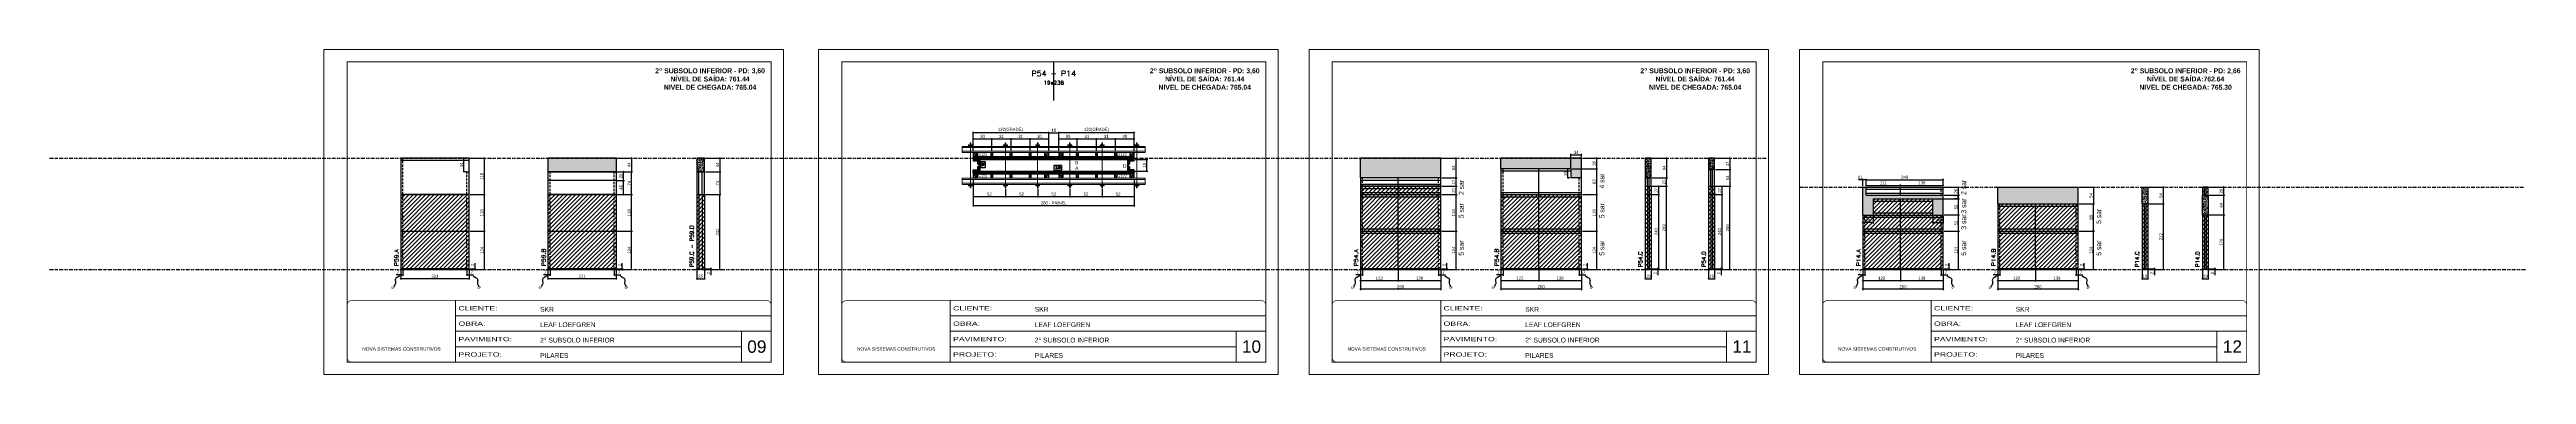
# Model space of a CAD drawing. Extents: x 13513 to 27878, y -21631 to 6985.
# Drawn here: x 13527 to 21531, y 3638 to 4688 of the extents above; entities that cross this region are included whole.
import ezdxf
from ezdxf.enums import TextEntityAlignment as Align

# ---------------------------------------------------------------- set-up
doc = ezdxf.new("R2010")
doc.units = 0
for name, pattern in [('CONTINUO', [0]), ('DASHED', [0.75, 0.5, -0.25]), ('DIVIDE2', [0.625, 0.25, -0.125, 0, -0.125, 0, -0.125]), ('HIDDEN', [0.375, 0.25, -0.125])]:
    doc.linetypes.add(name, pattern=pattern)
for name, color, linetype, lineweight in [('CARIMBO', 255, 'Continuous', 9), ('Folhas', 255, 'Continuous', 9), ('Hachura', 251, 'Continuous', 9), ('Madeira', 126, 'Continuous', 18), ('Perfil Metálico', 224, 'Continuous', 18), ('SARRAFO DE PRESSAO', 251, 'DASHED', 9), ('Texto Seção', 7, 'Continuous', 15)]:
    doc.layers.add(name, color=color, linetype=linetype, lineweight=lineweight)
for name, color, linetype in [('CHAPA', 1, 'Continuous'), ('COTA', 241, 'Continuous'), ('NOMENCLATURA', 7, 'Continuous'), ('Nível', 160, 'Continuous'), ('Painéis', 200, 'Continuous'), ('SARR_2.2x7', 40, 'Continuous'), ('SARRAFO', 251, 'Continuous'), ('Sarrafo de Pressão', 42, 'HIDDEN'), ('texto', 7, 'Continuous'), ('Texto de Titulo', 7, 'Continuous'), ('Texto Qtd Sarr', 242, 'Continuous'), ('TEXTO_GERAL', 7, 'Continuous')]:
    doc.layers.add(name, color=color, linetype=linetype)
doc.styles.add('ARIAL', font='arial.ttf')
doc.styles.add('ARIAL_NARROW', font='ARIALN.TTF', dxfattribs={"height": 0.2})
doc.styles.add('COTA TECNICA', font='techl___.ttf', dxfattribs={"height": 10})
doc.styles.add('COTA TECNICA 2X', font='techl___.ttf', dxfattribs={"height": 10})
doc.styles.add('COTA TECNICA-50', font='techl___.ttf', dxfattribs={"height": 10})
doc.styles.add('REGUA-120', font='ROMANS.shx', dxfattribs={"height": 15})
doc.styles.add('ROMANC', font='techb___.ttf', dxfattribs={"height": 2.5})
doc.styles.add('ROMANS', font='romans.shx')
doc.styles.add('SANSSERIF', font='sas_____.pfb')
doc.styles.get("Standard").update_dxf_attribs({"font": 'arial.ttf'})
doc.styles.add('Tecnologia', font='')
doc.styles.get('Tecnologia').set_extended_font_data('Forgotten Futurist')
doc.dimstyles.new('COTA PAINEL-50', dxfattribs={"dimtxt": 10, "dimasz": 3, "dimexe": 3, "dimexo": 3, "dimgap": 3, "dimtad": 1, "dimdec": 1, "dimzin": 12, "dimdsep": 46, "dimtxsty": 'COTA TECNICA-50', "dimblk1": 'OBLIQUE', "dimblk2": 'OBLIQUE', "dimsah": 1, "dimcen": 0.9, "dimclrd": 4, "dimclre": 4, "dimclrt": 240, "dimadec": 1, "dimazin": 3, "dimtfac": 1, "dimtdec": 1, "dimtmove": 0, "dimatfit": 3, "dimfxl": 1, "dimtolj": 1, "dimtzin": 12, "dimarcsym": 0})
doc.dimstyles.new('PAINEL', dxfattribs={"dimtxt": 10, "dimasz": 3, "dimexe": 3, "dimexo": 3, "dimgap": 3, "dimtad": 1, "dimdec": 1, "dimzin": 12, "dimdsep": 46, "dimtxsty": 'COTA TECNICA', "dimblk1": 'OBLIQUE', "dimblk2": 'OBLIQUE', "dimsah": 1, "dimcen": 0.9, "dimclrd": 4, "dimclre": 4, "dimclrt": 240, "dimadec": 1, "dimazin": 3, "dimtfac": 1, "dimtdec": 1, "dimtmove": 0, "dimatfit": 3, "dimfxl": 1, "dimtolj": 1, "dimtzin": 12, "dimarcsym": 0})
doc.dimstyles.new('SECAO PILAR', dxfattribs={"dimtxt": 10, "dimasz": 3, "dimexe": 3, "dimexo": 3, "dimgap": 3, "dimtad": 1, "dimdec": 1, "dimlfac": 0.5, "dimzin": 12, "dimdsep": 46, "dimtxsty": 'COTA TECNICA 2X', "dimblk1": 'OBLIQUE', "dimblk2": 'OBLIQUE', "dimsah": 1, "dimcen": 0.9, "dimclrd": 256, "dimclre": 256, "dimclrt": 256, "dimadec": 1, "dimazin": 3, "dimtfac": 1, "dimtdec": 1, "dimtmove": 0, "dimatfit": 3, "dimfxl": 1, "dimtolj": 1, "dimtzin": 12, "dimarcsym": 0})
doc.dimstyles.new('SECÇÃO 2', dxfattribs={"dimtxt": 7, "dimasz": 6, "dimexe": 0.18, "dimexo": 2, "dimgap": -4, "dimtad": 3, "dimdec": 1, "dimlfac": 0.5, "dimzin": 12, "dimdsep": 46, "dimtxsty": 'ROMANS', "dimblk": 'ARCHTICK', "dimcen": 0.09, "dimse1": 1, "dimse2": 1, "dimsd1": 1, "dimsd2": 1, "dimclrd": 180, "dimclre": 5, "dimclrt": 1, "dimadec": 0, "dimazin": 3, "dimtfac": 1, "dimtdec": 1, "dimtofl": 0, "dimtmove": 0, "dimatfit": 3, "dimldrblk": 'ARCHTICK', "dimfxl": 1, "dimtolj": 1, "dimtzin": 0, "dimarcsym": 0})
doc.dimstyles.get("Standard").update_dxf_attribs({"dimtxt": 0.18, "dimasz": 0.18, "dimexe": 0.18, "dimexo": 0.0625, "dimgap": 0.09, "dimtad": 0, "dimtih": 1, "dimtoh": 1, "dimdec": 4, "dimzin": 0, "dimdsep": 46, "dimtxsty": 'Standard', "dimcen": 0.09, "dimadec": 0, "dimazin": 0, "dimtfac": 1, "dimtdec": 4, "dimtofl": 0, "dimtmove": 0, "dimatfit": 3, "dimfxl": 1, "dimtolj": 1, "dimtzin": 0, "dimarcsym": 0})
pattern_1 = [(225, (7388.0154, -18597.0914), (1.12253202, -1.12253202), [])]

# ---------------------------------------------------------------- blocks, each defined once
blk = doc.blocks.new('9999999999')
at = {"color": 30, "linetype": 'CONTINUO'}
for p, q in [((98564.6, 34230.2), (98564.6, 34429.4)), ((98564.6, 34379.6), (99584, 34379.6)), ((98564.6, 34329.8), (99488, 34329.8)), ((98564.6, 34280), (99488, 34280)), ((99584, 34329.8), (99488, 34329.8)), ((99488, 34329.8), (99488, 34230.2))]:
    blk.add_line(p, q, dxfattribs=at)
at = {"color": 30, "linetype": 'CONTINUO', "const_width": 2}
blk.add_lwpolyline([(99584, 34230.2), (99584, 34414.4, 0.414214), (99569, 34429.4), (98229, 34429.4, 0.414214), (98214, 34414.4), (98214, 34245.2, 0.414214), (98229, 34230.2), (99584, 34230.2)], format="xyb", dxfattribs=at)
at = {"layer": 'Folhas'}
blk.add_lwpolyline([(98139, 34190.2), (99624, 34190.2), (99624, 35240.2), (98139, 35240.2)], close=True, dxfattribs=at)
at = {"layer": 'Folhas', "color": 30, "const_width": 3}
blk.add_lwpolyline([(98214, 34230.2), (99584, 34230.2), (99584, 35200.2), (98214, 35200.2)], close=True, dxfattribs=at)
at = {"color": 7, "linetype": 'Continuous', "ltscale": 5, "style": 'ARIAL'}
for s, height, p in [('SKR', 15.48, (98837.7, 34393.1)), ('LEAF LOEFGREN', 15.483, (98837.7, 34343.3)), ('NOVA SISTEMAS CONSTRUTIVOS', 11.059, (98263.2, 34267.2)), ('2° SUBSOLO INFERIOR', 15.483, (98837.7, 34293.5)), ('PILARES', 15.48, (98837.7, 34243.7))]:
    blk.add_text(s, height=height, dxfattribs=at).set_placement(p)
at = {"layer": 'Folhas', "color": 7, "style": 'Tecnologia', "width": 1.5}
for s, p in [('OBRA:', (98573.7, 34347.3)), ('CLIENTE:', (98573.7, 34397.2)), ('PAVIMENTO:', (98573.7, 34297.5)), ('PROJETO:', (98573.7, 34247.7))]:
    blk.add_text(s, height=14, dxfattribs=at).set_placement(p)
blk = doc.blocks.new('_Oblique')
at = {"color": 0, "linetype": 'ByBlock', "lineweight": -2}
blk.add_line((-0.5, -0.5), (0.5, 0.5), dxfattribs=at)
blk = doc.blocks.new('*D1080')
at = {"layer": 'COTA', "color": 4, "lineweight": -2, "transparency": 16777216}
for p, q in [((14661.6, 3975.9), (14661.6, 3944)), ((14882.6, 3947), (14661.6, 3947)), ((14882.6, 3975.9), (14882.6, 3944))]:
    blk.add_line(p, q, dxfattribs=at)
at = {"layer": 'Defpoints', "color": 0, "transparency": 16777216}
for p in [(14661.6, 3978.9), (14661.6, 3947), (14882.6, 3978.9)]:
    blk.add_point(p, dxfattribs=at)
at = {"layer": 'COTA', "color": 4, "lineweight": -2, "transparency": 16777216, "xscale": 3, "yscale": 3, "zscale": 3, "rotation": 180}
blk.add_blockref('_Oblique', (14661.6, 3947), dxfattribs=at)
at = {"layer": 'COTA', "color": 4, "lineweight": -2, "transparency": 16777216, "xscale": 3, "yscale": 3, "zscale": 3}
blk.add_blockref('_Oblique', (14882.6, 3947), dxfattribs=at)
at = {"layer": 'COTA', "color": 240, "transparency": 16777216, "insert": (14772.1, 3955), "char_height": 10, "attachment_point": 5, "style": 'COTA TECNICA'}
blk.add_mtext('\\A1;221', dxfattribs=at)
blk = doc.blocks.new('*D1081')
at = {"layer": 'COTA', "color": 4, "lineweight": -2, "transparency": 16777216}
for p, q in [((14875.6, 3975.9), (14875.6, 3956.6)), ((14875.6, 3959.6), (14882.6, 3959.6)), ((14882.6, 3973.9), (14882.6, 3956.6)), ((14882.6, 3959.6), (14897.3, 3959.6))]:
    blk.add_line(p, q, dxfattribs=at)
at = {"layer": 'Defpoints', "color": 0, "transparency": 16777216}
for p in [(14875.6, 3978.9), (14882.6, 3976.9), (14882.6, 3959.6)]:
    blk.add_point(p, dxfattribs=at)
at = {"layer": 'COTA', "color": 4, "lineweight": -2, "transparency": 16777216, "xscale": 3, "yscale": 3, "zscale": 3, "rotation": 180}
blk.add_blockref('_Oblique', (14875.6, 3959.6), dxfattribs=at)
at = {"layer": 'COTA', "color": 4, "lineweight": -2, "transparency": 16777216, "xscale": 3, "yscale": 3, "zscale": 3}
blk.add_blockref('_Oblique', (14882.6, 3959.6), dxfattribs=at)
at = {"layer": 'COTA', "color": 240, "transparency": 16777216, "insert": (14891.5, 3967.7), "char_height": 10, "attachment_point": 5, "style": 'COTA TECNICA-50'}
blk.add_mtext('\\A1;7', dxfattribs=at)
blk = doc.blocks.new('*D1082')
at = {"layer": 'COTA', "color": 4, "lineweight": -2, "transparency": 16777216}
for p, q in [((14661.6, 3959.6), (14646.9, 3959.6)), ((14661.6, 3973.9), (14661.6, 3956.6)), ((14668.6, 3959.6), (14661.6, 3959.6)), ((14668.6, 3975.9), (14668.6, 3956.6))]:
    blk.add_line(p, q, dxfattribs=at)
at = {"layer": 'Defpoints', "color": 0, "transparency": 16777216}
for p in [(14661.6, 3976.9), (14661.6, 3959.6), (14668.6, 3978.9)]:
    blk.add_point(p, dxfattribs=at)
at = {"layer": 'COTA', "color": 4, "lineweight": -2, "transparency": 16777216, "xscale": 3, "yscale": 3, "zscale": 3, "rotation": 180}
blk.add_blockref('_Oblique', (14661.6, 3959.6), dxfattribs=at)
at = {"layer": 'COTA', "color": 4, "lineweight": -2, "transparency": 16777216, "xscale": 3, "yscale": 3, "zscale": 3}
blk.add_blockref('_Oblique', (14668.6, 3959.6), dxfattribs=at)
at = {"layer": 'COTA', "color": 240, "transparency": 16777216, "insert": (14652.7, 3967.7), "char_height": 10, "attachment_point": 5, "style": 'COTA TECNICA-50'}
blk.add_mtext('\\A1;7', dxfattribs=at)
blk = doc.blocks.new('*D1083')
at = {"layer": 'COTA', "color": 4, "lineweight": -2, "transparency": 16777216}
for p, q in [((14885.6, 3978.9), (14904.9, 3978.9)), ((14885.6, 3976.9), (14904.9, 3976.9)), ((14901.9, 3978.9), (14901.9, 3997.7)), ((14901.9, 3976.9), (14901.9, 3978.9)), ((14901.9, 3976.9), (14901.9, 3973.9))]:
    blk.add_line(p, q, dxfattribs=at)
at = {"layer": 'Defpoints', "color": 0, "transparency": 16777216}
for p in [(14882.6, 3978.9), (14882.6, 3976.9), (14901.9, 3976.9)]:
    blk.add_point(p, dxfattribs=at)
at = {"layer": 'COTA', "color": 4, "lineweight": -2, "transparency": 16777216, "xscale": 3, "yscale": 3, "zscale": 3}
for p, rotation in [((14901.9, 3978.9), 270), ((14901.9, 3976.9), 90)]:
    blk.add_blockref('_Oblique', p, dxfattribs=dict(at, rotation=rotation))
at = {"layer": 'COTA', "color": 240, "transparency": 16777216, "insert": (14893.9, 3991.6), "char_height": 10, "attachment_point": 5, "rotation": 90, "style": 'COTA TECNICA-50'}
blk.add_mtext('\\A1;2', dxfattribs=at)
blk = doc.blocks.new('*D1084')
at = {"layer": 'COTA', "color": 4, "lineweight": -2, "transparency": 16777216}
for p, q in [((14885.6, 4218.9), (14935, 4218.9)), ((14932, 4100.9), (14932, 4218.9)), ((14885.6, 4100.9), (14935, 4100.9))]:
    blk.add_line(p, q, dxfattribs=at)
at = {"layer": 'Defpoints', "color": 0, "transparency": 16777216}
for p in [(14882.6, 4218.9), (14932, 4218.9), (14882.6, 4100.9)]:
    blk.add_point(p, dxfattribs=at)
at = {"layer": 'COTA', "color": 4, "lineweight": -2, "transparency": 16777216, "xscale": 3, "yscale": 3, "zscale": 3}
for p, rotation in [((14932, 4218.9), 90), ((14932, 4100.9), 270)]:
    blk.add_blockref('_Oblique', p, dxfattribs=dict(at, rotation=rotation))
at = {"layer": 'COTA', "color": 240, "transparency": 16777216, "insert": (14923.9, 4159.9), "char_height": 10, "attachment_point": 5, "rotation": 90, "style": 'COTA TECNICA-50'}
blk.add_mtext('\\A1;118', dxfattribs=at)
blk = doc.blocks.new('*D1090')
at = {"layer": 'COTA', "color": 4, "linetype": 'ByBlock', "lineweight": -2, "transparency": 16777216}
for p, q in [((14885.6, 4100.9), (14935, 4100.9)), ((14932, 3976.9), (14932, 4100.9)), ((14885.6, 3976.9), (14935, 3976.9))]:
    blk.add_line(p, q, dxfattribs=at)
at = {"layer": 'Defpoints', "color": 0, "linetype": 'ByBlock', "transparency": 16777216}
for p in [(14882.6, 4100.9), (14932, 4100.9), (14882.6, 3976.9)]:
    blk.add_point(p, dxfattribs=at)
at = {"layer": 'COTA', "color": 4, "linetype": 'ByBlock', "lineweight": -2, "transparency": 16777216, "xscale": 3, "yscale": 3, "zscale": 3}
for p, rotation in [((14932, 4100.9), 90), ((14932, 3976.9), 270)]:
    blk.add_blockref('_Oblique', p, dxfattribs=dict(at, rotation=rotation))
at = {"layer": 'COTA', "color": 240, "linetype": 'ByBlock', "transparency": 16777216, "insert": (14923.9, 4038.9), "char_height": 10, "attachment_point": 5, "rotation": 90, "style": 'COTA TECNICA'}
blk.add_mtext('\\A1;124', dxfattribs=at)
blk = doc.blocks.new('*D1091')
at = {"layer": 'COTA', "color": 4, "linetype": 'ByBlock', "lineweight": -2, "transparency": 16777216}
for p, q in [((14885.6, 4100.9), (14935, 4100.9)), ((14932, 3976.9), (14932, 4100.9)), ((14885.6, 3976.9), (14935, 3976.9))]:
    blk.add_line(p, q, dxfattribs=at)
at = {"layer": 'Defpoints', "color": 0, "linetype": 'ByBlock', "transparency": 16777216}
for p in [(14882.6, 4100.9), (14932, 4100.9), (14882.6, 3976.9)]:
    blk.add_point(p, dxfattribs=at)
at = {"layer": 'COTA', "color": 4, "linetype": 'ByBlock', "lineweight": -2, "transparency": 16777216, "xscale": 3, "yscale": 3, "zscale": 3}
for p, rotation in [((14932, 4100.9), 90), ((14932, 3976.9), 270)]:
    blk.add_blockref('_Oblique', p, dxfattribs=dict(at, rotation=rotation))
at = {"layer": 'COTA', "color": 240, "linetype": 'ByBlock', "transparency": 16777216, "insert": (14923.9, 4038.9), "char_height": 10, "attachment_point": 5, "rotation": 90, "style": 'COTA TECNICA'}
blk.add_mtext('\\A1;124', dxfattribs=at)
blk = doc.blocks.new('*D1085')
at = {"layer": 'COTA', "color": 4, "lineweight": -2, "transparency": 16777216}
for p, q in [((15618.1, 3975.9), (15618.1, 3944)), ((15618.1, 3947), (15643.1, 3947)), ((15643.1, 3975.9), (15643.1, 3944))]:
    blk.add_line(p, q, dxfattribs=at)
at = {"layer": 'Defpoints', "color": 0, "transparency": 16777216}
for p in [(15618.1, 3978.9), (15643.1, 3978.9), (15643.1, 3947)]:
    blk.add_point(p, dxfattribs=at)
at = {"layer": 'COTA', "color": 4, "lineweight": -2, "transparency": 16777216, "xscale": 3, "yscale": 3, "zscale": 3, "rotation": 180}
blk.add_blockref('_Oblique', (15618.1, 3947), dxfattribs=at)
at = {"layer": 'COTA', "color": 4, "lineweight": -2, "transparency": 16777216, "xscale": 3, "yscale": 3, "zscale": 3}
blk.add_blockref('_Oblique', (15643.1, 3947), dxfattribs=at)
at = {"layer": 'COTA', "color": 240, "transparency": 16777216, "insert": (15630.6, 3955.1), "char_height": 10, "attachment_point": 5, "style": 'COTA TECNICA'}
blk.add_mtext('\\A1;25', dxfattribs=at)
blk = doc.blocks.new('*D1086')
at = {"layer": 'COTA', "color": 4, "lineweight": -2, "transparency": 16777216}
for p, q in [((15646.1, 3978.9), (15667.3, 3978.9)), ((15646.1, 3976.9), (15667.3, 3976.9)), ((15664.3, 3978.9), (15664.3, 3981.9)), ((15664.3, 3978.9), (15664.3, 3976.9)), ((15664.3, 3976.9), (15664.3, 3958.7))]:
    blk.add_line(p, q, dxfattribs=at)
at = {"layer": 'Defpoints', "color": 0, "transparency": 16777216}
for p in [(15643.1, 3978.9), (15643.1, 3976.9), (15664.3, 3978.9)]:
    blk.add_point(p, dxfattribs=at)
at = {"layer": 'COTA', "color": 4, "lineweight": -2, "transparency": 16777216, "xscale": 3, "yscale": 3, "zscale": 3}
for p, rotation in [((15664.3, 3978.9), 270), ((15664.3, 3976.9), 90)]:
    blk.add_blockref('_Oblique', p, dxfattribs=dict(at, rotation=rotation))
at = {"layer": 'COTA', "color": 240, "transparency": 16777216, "insert": (15656.3, 3964.8), "char_height": 10, "attachment_point": 5, "rotation": 90, "style": 'COTA TECNICA-50'}
blk.add_mtext('\\A1;2', dxfattribs=at)
blk = doc.blocks.new('*D1092')
at = {"layer": 'COTA', "color": 4, "linetype": 'ByBlock', "lineweight": -2, "transparency": 16777216}
for p, q in [((15646.1, 4292.9), (15696.1, 4292.9)), ((15693.1, 4292.9), (15693.1, 4218.8)), ((15646.1, 4218.8), (15696.1, 4218.8))]:
    blk.add_line(p, q, dxfattribs=at)
at = {"layer": 'Defpoints', "color": 0, "linetype": 'ByBlock', "transparency": 16777216}
for p in [(15643.1, 4292.9), (15643.1, 4218.8), (15693.1, 4218.8)]:
    blk.add_point(p, dxfattribs=at)
at = {"layer": 'COTA', "color": 4, "linetype": 'ByBlock', "lineweight": -2, "transparency": 16777216, "xscale": 3, "yscale": 3, "zscale": 3}
for p, rotation in [((15693.1, 4292.9), 90), ((15693.1, 4218.8), 270)]:
    blk.add_blockref('_Oblique', p, dxfattribs=dict(at, rotation=rotation))
at = {"layer": 'COTA', "color": 240, "linetype": 'ByBlock', "transparency": 16777216, "insert": (15685, 4255.8), "char_height": 10, "attachment_point": 5, "rotation": 90, "style": 'COTA TECNICA'}
blk.add_mtext('\\A1;74', dxfattribs=at)
blk = doc.blocks.new('*D1087')
at = {"layer": 'COTA', "color": 4, "lineweight": -2, "transparency": 16777216}
for p, q in [((15646.1, 4218.9), (15696.1, 4218.9)), ((15693.1, 3976.9), (15693.1, 4218.9)), ((15646.1, 3976.9), (15696.1, 3976.9))]:
    blk.add_line(p, q, dxfattribs=at)
at = {"layer": 'Defpoints', "color": 0, "transparency": 16777216}
for p in [(15643.1, 4218.9), (15693.1, 4218.9), (15643.1, 3976.9)]:
    blk.add_point(p, dxfattribs=at)
at = {"layer": 'COTA', "color": 4, "lineweight": -2, "transparency": 16777216, "xscale": 3, "yscale": 3, "zscale": 3}
for p, rotation in [((15693.1, 4218.9), 90), ((15693.1, 3976.9), 270)]:
    blk.add_blockref('_Oblique', p, dxfattribs=dict(at, rotation=rotation))
at = {"layer": 'COTA', "color": 240, "transparency": 16777216, "insert": (15685, 4097.9), "char_height": 10, "attachment_point": 5, "rotation": 90, "style": 'COTA TECNICA-50'}
blk.add_mtext('\\A1;242', dxfattribs=at)
blk = doc.blocks.new('*D1075')
at = {"layer": 'COTA', "color": 4, "lineweight": -2, "transparency": 16777216}
for p, q in [((15137.4, 3975.9), (15137.4, 3944)), ((15358.4, 3947), (15137.4, 3947)), ((15358.4, 3975.9), (15358.4, 3944))]:
    blk.add_line(p, q, dxfattribs=at)
at = {"layer": 'Defpoints', "color": 0, "transparency": 16777216}
for p in [(15137.4, 3978.9), (15137.4, 3947), (15358.4, 3978.9)]:
    blk.add_point(p, dxfattribs=at)
at = {"layer": 'COTA', "color": 4, "lineweight": -2, "transparency": 16777216, "xscale": 3, "yscale": 3, "zscale": 3, "rotation": 180}
blk.add_blockref('_Oblique', (15137.4, 3947), dxfattribs=at)
at = {"layer": 'COTA', "color": 4, "lineweight": -2, "transparency": 16777216, "xscale": 3, "yscale": 3, "zscale": 3}
blk.add_blockref('_Oblique', (15358.4, 3947), dxfattribs=at)
at = {"layer": 'COTA', "color": 240, "transparency": 16777216, "insert": (15247.9, 3955), "char_height": 10, "attachment_point": 5, "style": 'COTA TECNICA'}
blk.add_mtext('\\A1;221', dxfattribs=at)
blk = doc.blocks.new('*D1076')
at = {"layer": 'COTA', "color": 4, "lineweight": -2, "transparency": 16777216}
for p, q in [((15351.4, 3975.9), (15351.4, 3956.6)), ((15351.4, 3959.6), (15358.4, 3959.6)), ((15358.4, 3973.9), (15358.4, 3956.6)), ((15358.4, 3959.6), (15373.2, 3959.6))]:
    blk.add_line(p, q, dxfattribs=at)
at = {"layer": 'Defpoints', "color": 0, "transparency": 16777216}
for p in [(15351.4, 3978.9), (15358.4, 3976.9), (15358.4, 3959.6)]:
    blk.add_point(p, dxfattribs=at)
at = {"layer": 'COTA', "color": 4, "lineweight": -2, "transparency": 16777216, "xscale": 3, "yscale": 3, "zscale": 3, "rotation": 180}
blk.add_blockref('_Oblique', (15351.4, 3959.6), dxfattribs=at)
at = {"layer": 'COTA', "color": 4, "lineweight": -2, "transparency": 16777216, "xscale": 3, "yscale": 3, "zscale": 3}
blk.add_blockref('_Oblique', (15358.4, 3959.6), dxfattribs=at)
at = {"layer": 'COTA', "color": 240, "transparency": 16777216, "insert": (15367.3, 3967.7), "char_height": 10, "attachment_point": 5, "style": 'COTA TECNICA-50'}
blk.add_mtext('\\A1;7', dxfattribs=at)
blk = doc.blocks.new('*D1077')
at = {"layer": 'COTA', "color": 4, "lineweight": -2, "transparency": 16777216}
for p, q in [((15137.4, 3959.6), (15122.7, 3959.6)), ((15137.4, 3973.9), (15137.4, 3956.6)), ((15144.4, 3959.6), (15137.4, 3959.6)), ((15144.4, 3975.9), (15144.4, 3956.6))]:
    blk.add_line(p, q, dxfattribs=at)
at = {"layer": 'Defpoints', "color": 0, "transparency": 16777216}
for p in [(15137.4, 3976.9), (15137.4, 3959.6), (15144.4, 3978.9)]:
    blk.add_point(p, dxfattribs=at)
at = {"layer": 'COTA', "color": 4, "lineweight": -2, "transparency": 16777216, "xscale": 3, "yscale": 3, "zscale": 3, "rotation": 180}
blk.add_blockref('_Oblique', (15137.4, 3959.6), dxfattribs=at)
at = {"layer": 'COTA', "color": 4, "lineweight": -2, "transparency": 16777216, "xscale": 3, "yscale": 3, "zscale": 3}
blk.add_blockref('_Oblique', (15144.4, 3959.6), dxfattribs=at)
at = {"layer": 'COTA', "color": 240, "transparency": 16777216, "insert": (15128.6, 3967.7), "char_height": 10, "attachment_point": 5, "style": 'COTA TECNICA-50'}
blk.add_mtext('\\A1;7', dxfattribs=at)
blk = doc.blocks.new('*D1078')
at = {"layer": 'COTA', "color": 4, "lineweight": -2, "transparency": 16777216}
for p, q in [((15361.4, 3978.9), (15380.7, 3978.9)), ((15361.4, 3976.9), (15380.7, 3976.9)), ((15377.7, 3978.9), (15377.7, 3997.7)), ((15377.7, 3976.9), (15377.7, 3978.9)), ((15377.7, 3976.9), (15377.7, 3973.9))]:
    blk.add_line(p, q, dxfattribs=at)
at = {"layer": 'Defpoints', "color": 0, "transparency": 16777216}
for p in [(15358.4, 3978.9), (15358.4, 3976.9), (15377.7, 3976.9)]:
    blk.add_point(p, dxfattribs=at)
at = {"layer": 'COTA', "color": 4, "lineweight": -2, "transparency": 16777216, "xscale": 3, "yscale": 3, "zscale": 3}
for p, rotation in [((15377.7, 3978.9), 270), ((15377.7, 3976.9), 90)]:
    blk.add_blockref('_Oblique', p, dxfattribs=dict(at, rotation=rotation))
at = {"layer": 'COTA', "color": 240, "transparency": 16777216, "insert": (15369.7, 3991.6), "char_height": 10, "attachment_point": 5, "rotation": 90, "style": 'COTA TECNICA-50'}
blk.add_mtext('\\A1;2', dxfattribs=at)
blk = doc.blocks.new('*D1079')
at = {"layer": 'COTA', "color": 4, "lineweight": -2, "transparency": 16777216}
for p, q in [((15361.4, 4218.9), (15410.8, 4218.9)), ((15407.8, 4100.9), (15407.8, 4218.9)), ((15361.4, 4100.9), (15410.8, 4100.9))]:
    blk.add_line(p, q, dxfattribs=at)
at = {"layer": 'Defpoints', "color": 0, "transparency": 16777216}
for p in [(15358.4, 4218.9), (15407.8, 4218.9), (15358.4, 4100.9)]:
    blk.add_point(p, dxfattribs=at)
at = {"layer": 'COTA', "color": 4, "lineweight": -2, "transparency": 16777216, "xscale": 3, "yscale": 3, "zscale": 3}
for p, rotation in [((15407.8, 4218.9), 90), ((15407.8, 4100.9), 270)]:
    blk.add_blockref('_Oblique', p, dxfattribs=dict(at, rotation=rotation))
at = {"layer": 'COTA', "color": 240, "transparency": 16777216, "insert": (15399.7, 4159.9), "char_height": 10, "attachment_point": 5, "rotation": 90, "style": 'COTA TECNICA-50'}
blk.add_mtext('\\A1;118', dxfattribs=at)
blk = doc.blocks.new('*D1088')
at = {"layer": 'COTA', "color": 4, "linetype": 'ByBlock', "lineweight": -2, "transparency": 16777216}
for p, q in [((15361.4, 4100.9), (15410.8, 4100.9)), ((15407.8, 3976.9), (15407.8, 4100.9)), ((15361.4, 3976.9), (15410.8, 3976.9))]:
    blk.add_line(p, q, dxfattribs=at)
at = {"layer": 'Defpoints', "color": 0, "linetype": 'ByBlock', "transparency": 16777216}
for p in [(15358.4, 4100.9), (15407.8, 4100.9), (15358.4, 3976.9)]:
    blk.add_point(p, dxfattribs=at)
at = {"layer": 'COTA', "color": 4, "linetype": 'ByBlock', "lineweight": -2, "transparency": 16777216, "xscale": 3, "yscale": 3, "zscale": 3}
for p, rotation in [((15407.8, 4100.9), 90), ((15407.8, 3976.9), 270)]:
    blk.add_blockref('_Oblique', p, dxfattribs=dict(at, rotation=rotation))
at = {"layer": 'COTA', "color": 240, "linetype": 'ByBlock', "transparency": 16777216, "insert": (15399.7, 4038.9), "char_height": 10, "attachment_point": 5, "rotation": 90, "style": 'COTA TECNICA'}
blk.add_mtext('\\A1;124', dxfattribs=at)
blk = doc.blocks.new('*D1089')
at = {"layer": 'COTA', "color": 4, "linetype": 'ByBlock', "lineweight": -2, "transparency": 16777216}
for p, q in [((15361.4, 4100.9), (15410.8, 4100.9)), ((15407.8, 3976.9), (15407.8, 4100.9)), ((15361.4, 3976.9), (15410.8, 3976.9))]:
    blk.add_line(p, q, dxfattribs=at)
at = {"layer": 'Defpoints', "color": 0, "linetype": 'ByBlock', "transparency": 16777216}
for p in [(15358.4, 4100.9), (15407.8, 4100.9), (15358.4, 3976.9)]:
    blk.add_point(p, dxfattribs=at)
at = {"layer": 'COTA', "color": 4, "linetype": 'ByBlock', "lineweight": -2, "transparency": 16777216, "xscale": 3, "yscale": 3, "zscale": 3}
for p, rotation in [((15407.8, 4100.9), 90), ((15407.8, 3976.9), 270)]:
    blk.add_blockref('_Oblique', p, dxfattribs=dict(at, rotation=rotation))
at = {"layer": 'COTA', "color": 240, "linetype": 'ByBlock', "transparency": 16777216, "insert": (15399.7, 4038.9), "char_height": 10, "attachment_point": 5, "rotation": 90, "style": 'COTA TECNICA'}
blk.add_mtext('\\A1;124', dxfattribs=at)
blk = doc.blocks.new('*D1093')
at = {"layer": 'COTA', "color": 4, "lineweight": -2, "transparency": 16777216}
for p, q in [((14885.6, 4336.9), (14935, 4336.9)), ((14932, 4218.9), (14932, 4336.9)), ((14885.6, 4218.9), (14935, 4218.9))]:
    blk.add_line(p, q, dxfattribs=at)
at = {"layer": 'Defpoints', "color": 0, "transparency": 16777216}
for p in [(14882.6, 4336.9), (14932, 4336.9), (14882.6, 4218.9)]:
    blk.add_point(p, dxfattribs=at)
at = {"layer": 'COTA', "color": 4, "lineweight": -2, "transparency": 16777216, "xscale": 3, "yscale": 3, "zscale": 3}
for p, rotation in [((14932, 4336.9), 90), ((14932, 4218.9), 270)]:
    blk.add_blockref('_Oblique', p, dxfattribs=dict(at, rotation=rotation))
at = {"layer": 'COTA', "color": 240, "transparency": 16777216, "insert": (14923.9, 4277.9), "char_height": 10, "attachment_point": 5, "rotation": 90, "style": 'COTA TECNICA'}
blk.add_mtext('\\A1;118', dxfattribs=at)
blk = doc.blocks.new('*D1094')
at = {"layer": 'COTA', "color": 4, "lineweight": -2, "transparency": 16777216}
for p, q in [((15361.4, 4292.9), (15410.8, 4292.9)), ((15407.8, 4218.9), (15407.8, 4292.9)), ((15361.4, 4218.9), (15410.8, 4218.9))]:
    blk.add_line(p, q, dxfattribs=at)
at = {"layer": 'Defpoints', "color": 0, "transparency": 16777216}
for p in [(15358.4, 4292.9), (15407.8, 4292.9), (15358.4, 4218.9)]:
    blk.add_point(p, dxfattribs=at)
at = {"layer": 'COTA', "color": 4, "lineweight": -2, "transparency": 16777216, "xscale": 3, "yscale": 3, "zscale": 3}
for p, rotation in [((15407.8, 4292.9), 90), ((15407.8, 4218.9), 270)]:
    blk.add_blockref('_Oblique', p, dxfattribs=dict(at, rotation=rotation))
at = {"layer": 'COTA', "color": 240, "transparency": 16777216, "insert": (15399.7, 4255.9), "char_height": 10, "attachment_point": 5, "rotation": 90, "style": 'COTA TECNICA'}
blk.add_mtext('\\A1;74', dxfattribs=at)
blk = doc.blocks.new('*D1095')
at = {"layer": 'COTA', "color": 4, "lineweight": -2, "transparency": 16777216}
for p, q in [((15361.4, 4336.9), (15410.8, 4336.9)), ((15407.8, 4336.9), (15407.8, 4292.9)), ((15361.4, 4292.9), (15410.8, 4292.9))]:
    blk.add_line(p, q, dxfattribs=at)
at = {"layer": 'Defpoints', "color": 0, "transparency": 16777216}
for p in [(15358.4, 4336.9), (15358.4, 4292.9), (15407.8, 4292.9)]:
    blk.add_point(p, dxfattribs=at)
at = {"layer": 'COTA', "color": 4, "lineweight": -2, "transparency": 16777216, "xscale": 3, "yscale": 3, "zscale": 3}
for p, rotation in [((15407.8, 4336.9), 90), ((15407.8, 4292.9), 270)]:
    blk.add_blockref('_Oblique', p, dxfattribs=dict(at, rotation=rotation))
at = {"layer": 'COTA', "color": 240, "transparency": 16777216, "insert": (15399.7, 4314.9), "char_height": 10, "attachment_point": 5, "rotation": 90, "style": 'COTA TECNICA'}
blk.add_mtext('\\A1;44', dxfattribs=at)
blk = doc.blocks.new('*D1096')
at = {"layer": 'COTA', "color": 4, "lineweight": -2, "transparency": 16777216}
for p, q in [((15646.1, 4336.9), (15696.1, 4336.9)), ((15693.1, 4336.9), (15693.1, 4292.9)), ((15646.1, 4292.9), (15696.1, 4292.9))]:
    blk.add_line(p, q, dxfattribs=at)
at = {"layer": 'Defpoints', "color": 0, "transparency": 16777216}
for p in [(15643.1, 4336.9), (15643.1, 4292.9), (15693.1, 4292.9)]:
    blk.add_point(p, dxfattribs=at)
at = {"layer": 'COTA', "color": 4, "lineweight": -2, "transparency": 16777216, "xscale": 3, "yscale": 3, "zscale": 3}
for p, rotation in [((15693.1, 4336.9), 90), ((15693.1, 4292.9), 270)]:
    blk.add_blockref('_Oblique', p, dxfattribs=dict(at, rotation=rotation))
at = {"layer": 'COTA', "color": 240, "transparency": 16777216, "insert": (15685, 4314.9), "char_height": 10, "attachment_point": 5, "rotation": 90, "style": 'COTA TECNICA'}
blk.add_mtext('\\A1;44', dxfattribs=at)
blk = doc.blocks.new('*D1106')
at = {"layer": 'COTA', "color": 180, "lineweight": -2, "transparency": 16777216}
for p, q in [((16551.4, 4324.4), (16536.4, 4324.4)), ((16536.4, 4324.4), (16536.4, 4306.4)), ((16551.4, 4306.4), (16551.4, 4324.4)), ((16536.4, 4306.4), (16551.4, 4306.4))]:
    blk.add_line(p, q, dxfattribs=at)
at = {"layer": 'Defpoints', "color": 0, "transparency": 16777216}
for p in [(16551.3, 4332.3), (16551.3, 4294.3), (16555.4, 4294.3)]:
    blk.add_point(p, dxfattribs=at)
at = {"layer": 'COTA', "color": 1, "transparency": 16777216, "insert": (16543.9, 4315.4), "char_height": 7, "attachment_point": 5, "rotation": 90, "style": 'ROMANS'}
blk.add_mtext('\\A1;19', dxfattribs=at)
blk = doc.blocks.new('_ArchTick')
at = {"color": 0, "linetype": 'ByBlock', "const_width": 0.15}
blk.add_lwpolyline([(-0.5, -0.5), (0.5, 0.5)], dxfattribs=at)
blk = doc.blocks.new('*D1107')
at = {"layer": 'COTA', "color": 180, "lineweight": -2, "transparency": 16777216}
for p, q in [((16798.5, 4313.3), (16772.5, 4313.3)), ((16772.5, 4313.3), (16772.5, 4298.3)), ((16772.5, 4298.3), (16798.5, 4298.3)), ((16798.5, 4298.3), (16798.5, 4313.3))]:
    blk.add_line(p, q, dxfattribs=at)
at = {"layer": 'Defpoints', "color": 0, "transparency": 16777216}
for p in [(16534, 4294.3), (17010, 4294.3), (17010, 4294.3)]:
    blk.add_point(p, dxfattribs=at)
at = {"layer": 'COTA', "color": 1, "transparency": 16777216, "insert": (16785.5, 4305.8), "char_height": 7, "attachment_point": 5, "style": 'ROMANS'}
blk.add_mtext('\\A1;238', dxfattribs=at)
blk = doc.blocks.new('*D1108')
at = {"layer": 'COTA', "lineweight": -2, "transparency": 16777216}
for p, q in [((16512, 4268.9), (16512, 4180.8)), ((17032, 4269), (17032, 4180.8)), ((16512, 4183.8), (17032, 4183.8))]:
    blk.add_line(p, q, dxfattribs=at)
at = {"layer": 'Defpoints', "color": 0, "transparency": 16777216}
for p in [(16512, 4271.9), (17032, 4272), (17032, 4183.8)]:
    blk.add_point(p, dxfattribs=at)
at = {"layer": 'COTA', "lineweight": -2, "transparency": 16777216, "xscale": 3, "yscale": 3, "zscale": 3, "rotation": 180}
blk.add_blockref('_Oblique', (16512, 4183.8), dxfattribs=at)
at = {"layer": 'COTA', "lineweight": -2, "transparency": 16777216, "xscale": 3, "yscale": 3, "zscale": 3}
blk.add_blockref('_Oblique', (17032, 4183.8), dxfattribs=at)
at = {"layer": 'COTA', "transparency": 16777216, "insert": (16772, 4191.9), "char_height": 10, "attachment_point": 5, "style": 'COTA TECNICA 2X'}
blk.add_mtext('\\A1;260 - PAINEL', dxfattribs=at)
blk = doc.blocks.new('*D1109')
at = {"layer": 'COTA', "lineweight": -2, "transparency": 16777216}
for p, q in [((16512, 4268.9), (16512, 4209.2)), ((16512, 4212.2), (16616, 4212.2)), ((16616, 4237.1), (16616, 4209.2))]:
    blk.add_line(p, q, dxfattribs=at)
at = {"layer": 'Defpoints', "color": 0, "transparency": 16777216}
for p in [(16512, 4271.9), (16616, 4240.1), (16616, 4212.2)]:
    blk.add_point(p, dxfattribs=at)
at = {"layer": 'COTA', "lineweight": -2, "transparency": 16777216, "xscale": 3, "yscale": 3, "zscale": 3, "rotation": 180}
blk.add_blockref('_Oblique', (16512, 4212.2), dxfattribs=at)
at = {"layer": 'COTA', "lineweight": -2, "transparency": 16777216, "xscale": 3, "yscale": 3, "zscale": 3}
blk.add_blockref('_Oblique', (16616, 4212.2), dxfattribs=at)
at = {"layer": 'COTA', "transparency": 16777216, "insert": (16564, 4220.3), "char_height": 10, "attachment_point": 5, "style": 'COTA TECNICA 2X'}
blk.add_mtext('\\A1;52', dxfattribs=at)
blk = doc.blocks.new('C')
at = {"layer": 'Hachura', "color": 0}
for p, q in [((0, 3.2), (0, -3.2)), ((0.4, 3.2), (0, 3.2)), ((0.5, 3.2), (0, 3.2)), ((0.5, 3), (0, 3)), ((0.5, 2.9), (0, 2.9)), ((0, 2.7), (0, -1.2)), ((0.5, 2.6), (0, 2.6)), ((0.5, 2.2), (0, 2.2)), ((0.5, 1.5), (0, 1.5)), ((0.4, 0.5), (0.2, 0.5)), ((0.4, -3.2), (0.4, 3.2)), ((0.4, 3.2), (2.6, 3.2)), ((1.7, 1), (0.4, 1)), ((1.5, 0.1), (0.4, 0.1)), ((1.4, 1.9), (1.4, 1)), ((2.6, 2.4), (1.5, 2.1)), ((1.7, -1), (1.7, 1)), ((1.7, 1), (1.7, 0.8)), ((1.7, 1), (1.7, 0.8)), ((1.7, 0.8), (3.4, 0.8)), ((3.4, 0.4), (1.7, 0.4)), ((2.6, 3.2), (2.6, 2.4)), ((3.3, 0.8), (3.3, -0.8)), ((3.4, 0.8), (3.4, -0.8)), ((3.7, 0.4), (3.4, 0.4)), ((3.8, -0.5), (3.4, 0.4)), ((3.4, 0.1), (3.7, -0.6)), ((3.7, 0.5), (4.3, -0.6)), ((3.7, 0.4), (4.2, -0.5)), ((4.4, -0.6), (3.8, 0.5)), ((4.2, 0.4), (3.9, 0.4)), ((4.4, -0.5), (3.9, 0.4)), ((4.2, 0.4), (4.3, 0.4)), ((4.3, 0.5), (4.8, -0.6)), ((4.3, 0.4), (4.7, -0.5)), ((5, -0.6), (4.4, 0.5)), ((4.5, 0.4), (4.8, 0.4)), ((5, -0.5), (4.5, 0.4)), ((4.8, 0.4), (5.3, -0.5)), ((4.9, 0.5), (5.4, -0.6)), ((5.5, -0.6), (5, 0.5)), ((5.6, -0.5), (5.1, 0.4)), ((5.4, 0.4), (5.1, 0.4)), ((5.6, -0.5), (5.1, 0.4)), ((5.4, 0.4), (5.7, -0.2)), ((5.5, 0.5), (5.7, -0.1)), ((5.7, 0.2), (5.6, 0.5)), ((5.7, 0.3), (5.7, 0.4)), ((5.7, 0.4), (5.7, 0.4)), ((5.7, 0.4), (5.9, 0.3)), ((5.7, 0.4), (5.7, -0.5)), ((5.9, -0.4), (5.9, 0.3)), ((0.4, 0), (0, 0)), ((0.5, -1.5), (0, -1.5)), ((0.5, -2.2), (0, -2.2)), ((0.5, -2.6), (0, -2.6)), ((0.5, -2.9), (0, -2.9)), ((0.5, -3), (0, -3)), ((0, -3.2), (2.6, -3.2)), ((0.5, -3.2), (0, -3.2)), ((0.1, -0.5), (0.3, -0.5)), ((0.3, -0.5), (0.4, -0.5)), ((0.4, 0), (0.4, -1)), ((0.4, -0.2), (1.5, -0.2)), ((0.4, -0.6), (0.4, -0.3)), ((0.4, -3.2), (0.4, -0.6)), ((0.4, -1), (1.7, -1)), ((1.4, -1.9), (1.4, -1)), ((2.6, -2.4), (1.5, -2.1)), ((3.4, -0.3), (1.7, -0.3)), ((3.4, -0.8), (1.7, -0.8)), ((2.6, -3.2), (2.6, -2.4)), ((3.4, -0.1), (3.6, -0.5)), ((3.4, -0.5), (3.6, -0.5)), ((3.8, -0.5), (4.2, -0.5)), ((4.4, -0.5), (4.7, -0.5)), ((4.6, -0.5), (4.7, -0.5)), ((5, -0.5), (5.3, -0.5)), ((5.6, -0.5), (5.7, -0.5)), ((5.7, -0.5), (5.9, -0.4)), ((5.7, -0.5), (5.7, -0.5))]:
    blk.add_line(p, q, dxfattribs=at)
for centre, radius, start, end in [((1.5, 1.9), 0.161, 104.7436, 180), ((1.4, 0), 0.129, 272.695, 87.305), ((3.8, 0.4), 0.143, 25.5688, 154.4312), ((4.4, 0.4), 0.143, 25.5688, 154.4312), ((5, 0.4), 0.143, 25.5688, 154.4312), ((5.5, 0.4), 0.143, 25.5688, 154.4312), ((0.2, -0.4), 0.174, 221.744, 317.8592), ((1.5, -1.9), 0.161, 180, 255.2564), ((3.7, -0.4), 0.174, 222.1408, 318.256), ((4.3, -0.4), 0.174, 222.1408, 318.256), ((4.9, -0.4), 0.174, 222.1408, 318.256), ((5.4, -0.4), 0.174, 222.1408, 318.256), ((5.6, -0.4), 0.174, 317.8592, 318.256)]:
    blk.add_arc(centre, radius, start, end, dxfattribs=at)
blk = doc.blocks.new('*D1129')
at = {"layer": 'COTA', "lineweight": -2, "transparency": 16777216}
for p, q in [((16824, 4237.1), (16824, 4209.2)), ((16824, 4212.2), (16928, 4212.2)), ((16928, 4237.1), (16928, 4209.2))]:
    blk.add_line(p, q, dxfattribs=at)
at = {"layer": 'Defpoints', "color": 0, "transparency": 16777216}
for p in [(16824, 4240.1), (16928, 4240.1), (16928, 4212.2)]:
    blk.add_point(p, dxfattribs=at)
at = {"layer": 'COTA', "lineweight": -2, "transparency": 16777216, "xscale": 3, "yscale": 3, "zscale": 3, "rotation": 180}
blk.add_blockref('_Oblique', (16824, 4212.2), dxfattribs=at)
at = {"layer": 'COTA', "lineweight": -2, "transparency": 16777216, "xscale": 3, "yscale": 3, "zscale": 3}
blk.add_blockref('_Oblique', (16928, 4212.2), dxfattribs=at)
at = {"layer": 'COTA', "transparency": 16777216, "insert": (16876, 4220.3), "char_height": 10, "attachment_point": 5, "style": 'COTA TECNICA 2X'}
blk.add_mtext('\\A1;52', dxfattribs=at)
blk = doc.blocks.new('*D1130')
at = {"layer": 'COTA', "lineweight": -2, "transparency": 16777216}
for p, q in [((17035, 4332.3), (17076.3, 4332.3)), ((17073.3, 4294.3), (17073.3, 4332.3)), ((17035, 4294.3), (17076.3, 4294.3))]:
    blk.add_line(p, q, dxfattribs=at)
at = {"layer": 'Defpoints', "color": 0, "transparency": 16777216}
for p in [(17032, 4332.3), (17073.3, 4332.3), (17032, 4294.3)]:
    blk.add_point(p, dxfattribs=at)
at = {"layer": 'COTA', "lineweight": -2, "transparency": 16777216, "xscale": 3, "yscale": 3, "zscale": 3}
for p, rotation in [((17073.3, 4332.3), 90), ((17073.3, 4294.3), 270)]:
    blk.add_blockref('_Oblique', p, dxfattribs=dict(at, rotation=rotation))
at = {"layer": 'COTA', "transparency": 16777216, "insert": (17065.2, 4313.3), "char_height": 10, "attachment_point": 5, "rotation": 90, "style": 'COTA TECNICA 2X'}
blk.add_mtext('\\A1;19', dxfattribs=at)
blk = doc.blocks.new('*D1131')
at = {"layer": 'COTA', "lineweight": -2, "transparency": 16777216}
for p, q in [((16616, 4237.1), (16616, 4209.2)), ((16616, 4212.2), (16720, 4212.2)), ((16720, 4237.1), (16720, 4209.2))]:
    blk.add_line(p, q, dxfattribs=at)
at = {"layer": 'Defpoints', "color": 0, "transparency": 16777216}
for p in [(16616, 4240.1), (16720, 4240.1), (16720, 4212.2)]:
    blk.add_point(p, dxfattribs=at)
at = {"layer": 'COTA', "lineweight": -2, "transparency": 16777216, "xscale": 3, "yscale": 3, "zscale": 3, "rotation": 180}
blk.add_blockref('_Oblique', (16616, 4212.2), dxfattribs=at)
at = {"layer": 'COTA', "lineweight": -2, "transparency": 16777216, "xscale": 3, "yscale": 3, "zscale": 3}
blk.add_blockref('_Oblique', (16720, 4212.2), dxfattribs=at)
at = {"layer": 'COTA', "transparency": 16777216, "insert": (16668, 4220.3), "char_height": 10, "attachment_point": 5, "style": 'COTA TECNICA 2X'}
blk.add_mtext('\\A1;52', dxfattribs=at)
blk = doc.blocks.new('PONTALETE')
at = {"layer": 'Madeira'}
for q in [(2.7, 7), (7, 5.8), (7, 1.7)]:
    blk.add_line((0, 0), q, dxfattribs=at)
blk.add_lwpolyline([(0, 0), (7, 0), (7, 7), (0, 7)], close=True, dxfattribs=at)
for centre, radius, start, end in [((2, 0.1), 6.23, 37.2818, 109.0913), ((1.1, 0.9), 3.19, 343.603, 109.9847), ((-0.2, -0.8), 3.09, 14.6322, 86.0383)]:
    blk.add_arc(centre, radius, start, end, dxfattribs=at)
blk = doc.blocks.new('MEIO PONTALETE')
at = {"layer": 'Madeira'}
for q in [(2.7, 7), (3.5, 2.9), (3.5, 0.9)]:
    blk.add_line((0, 0), q, dxfattribs=at)
blk.add_lwpolyline([(0, 0), (3.5, 0), (3.5, 7), (0, 7)], close=True, dxfattribs=at)
for centre, radius, start, end in [((2, 0.1), 6.23, 76.4499, 109.0913), ((1.1, 0.9), 3.19, 40.9063, 109.9847), ((-0.2, -0.8), 3.09, 14.6322, 86.0383)]:
    blk.add_arc(centre, radius, start, end, dxfattribs=at)
blk = doc.blocks.new('*D1110')
at = {"layer": 'COTA', "lineweight": -2, "transparency": 16777216}
for p, q in [((16788, 4357.7), (16788, 4401.7)), ((16788, 4398.7), (16848, 4398.7)), ((16848, 4357.7), (16848, 4401.7))]:
    blk.add_line(p, q, dxfattribs=at)
at = {"layer": 'Defpoints', "color": 0, "transparency": 16777216}
for p in [(16788, 4354.7), (16848, 4398.7), (16848, 4354.7)]:
    blk.add_point(p, dxfattribs=at)
at = {"layer": 'COTA', "lineweight": -2, "transparency": 16777216, "xscale": 3, "yscale": 3, "zscale": 3, "rotation": 180}
blk.add_blockref('_Oblique', (16788, 4398.7), dxfattribs=at)
at = {"layer": 'COTA', "lineweight": -2, "transparency": 16777216, "xscale": 3, "yscale": 3, "zscale": 3}
blk.add_blockref('_Oblique', (16848, 4398.7), dxfattribs=at)
at = {"layer": 'COTA', "transparency": 16777216, "insert": (16818, 4406.9), "char_height": 10, "attachment_point": 5, "style": 'COTA TECNICA 2X'}
blk.add_mtext('\\A1;30', dxfattribs=at)
blk = doc.blocks.new('*D1111')
at = {"layer": 'COTA', "lineweight": -2, "transparency": 16777216}
for p, q in [((16788, 4357.7), (16788, 4421.9)), ((17032, 4418.9), (16788, 4418.9)), ((17032, 4357.7), (17032, 4421.9))]:
    blk.add_line(p, q, dxfattribs=at)
at = {"layer": 'Defpoints', "color": 0, "transparency": 16777216}
for p in [(16788, 4418.9), (16788, 4354.7), (17032, 4354.7)]:
    blk.add_point(p, dxfattribs=at)
at = {"layer": 'COTA', "lineweight": -2, "transparency": 16777216, "xscale": 3, "yscale": 3, "zscale": 3, "rotation": 180}
blk.add_blockref('_Oblique', (16788, 4418.9), dxfattribs=at)
at = {"layer": 'COTA', "lineweight": -2, "transparency": 16777216, "xscale": 3, "yscale": 3, "zscale": 3}
blk.add_blockref('_Oblique', (17032, 4418.9), dxfattribs=at)
at = {"layer": 'COTA', "transparency": 16777216, "insert": (16910, 4428.1), "char_height": 10, "attachment_point": 5, "style": 'COTA TECNICA 2X'}
blk.add_mtext('\\A1;122(GRADE)', dxfattribs=at)
blk = doc.blocks.new('*D1132')
at = {"layer": 'COTA', "lineweight": -2, "transparency": 16777216}
for p, q in [((16848, 4357.7), (16848, 4401.7)), ((16848, 4398.7), (16910, 4398.7)), ((16910, 4357.7), (16910, 4401.7))]:
    blk.add_line(p, q, dxfattribs=at)
at = {"layer": 'Defpoints', "color": 0, "transparency": 16777216}
for p in [(16848, 4354.7), (16910, 4398.7), (16910, 4354.7)]:
    blk.add_point(p, dxfattribs=at)
at = {"layer": 'COTA', "lineweight": -2, "transparency": 16777216, "xscale": 3, "yscale": 3, "zscale": 3, "rotation": 180}
blk.add_blockref('_Oblique', (16848, 4398.7), dxfattribs=at)
at = {"layer": 'COTA', "lineweight": -2, "transparency": 16777216, "xscale": 3, "yscale": 3, "zscale": 3}
blk.add_blockref('_Oblique', (16910, 4398.7), dxfattribs=at)
at = {"layer": 'COTA', "transparency": 16777216, "insert": (16879, 4406.9), "char_height": 10, "attachment_point": 5, "style": 'COTA TECNICA 2X'}
blk.add_mtext('\\A1;31', dxfattribs=at)
blk = doc.blocks.new('*D1133')
at = {"layer": 'COTA', "lineweight": -2, "transparency": 16777216}
for p, q in [((16910, 4357.7), (16910, 4401.7)), ((16910, 4398.7), (16972, 4398.7)), ((16972, 4357.7), (16972, 4401.7))]:
    blk.add_line(p, q, dxfattribs=at)
at = {"layer": 'Defpoints', "color": 0, "transparency": 16777216}
for p in [(16910, 4354.7), (16972, 4398.7), (16972, 4354.7)]:
    blk.add_point(p, dxfattribs=at)
at = {"layer": 'COTA', "lineweight": -2, "transparency": 16777216, "xscale": 3, "yscale": 3, "zscale": 3, "rotation": 180}
blk.add_blockref('_Oblique', (16910, 4398.7), dxfattribs=at)
at = {"layer": 'COTA', "lineweight": -2, "transparency": 16777216, "xscale": 3, "yscale": 3, "zscale": 3}
blk.add_blockref('_Oblique', (16972, 4398.7), dxfattribs=at)
at = {"layer": 'COTA', "transparency": 16777216, "insert": (16941, 4406.9), "char_height": 10, "attachment_point": 5, "style": 'COTA TECNICA 2X'}
blk.add_mtext('\\A1;31', dxfattribs=at)
blk = doc.blocks.new('*D1134')
at = {"layer": 'COTA', "lineweight": -2, "transparency": 16777216}
for p, q in [((16972, 4357.7), (16972, 4401.7)), ((16972, 4398.7), (17032, 4398.7)), ((17032, 4357.7), (17032, 4401.7))]:
    blk.add_line(p, q, dxfattribs=at)
at = {"layer": 'Defpoints', "color": 0, "transparency": 16777216}
for p in [(16972, 4354.7), (17032, 4398.7), (17032, 4354.7)]:
    blk.add_point(p, dxfattribs=at)
at = {"layer": 'COTA', "lineweight": -2, "transparency": 16777216, "xscale": 3, "yscale": 3, "zscale": 3, "rotation": 180}
blk.add_blockref('_Oblique', (16972, 4398.7), dxfattribs=at)
at = {"layer": 'COTA', "lineweight": -2, "transparency": 16777216, "xscale": 3, "yscale": 3, "zscale": 3}
blk.add_blockref('_Oblique', (17032, 4398.7), dxfattribs=at)
at = {"layer": 'COTA', "transparency": 16777216, "insert": (17002, 4406.9), "char_height": 10, "attachment_point": 5, "style": 'COTA TECNICA 2X'}
blk.add_mtext('\\A1;30', dxfattribs=at)
blk = doc.blocks.new('*D1112')
at = {"layer": 'COTA', "lineweight": -2, "transparency": 16777216}
for p, q in [((16512, 4357.7), (16512, 4401.7)), ((16512, 4398.7), (16572, 4398.7)), ((16572, 4357.7), (16572, 4401.7))]:
    blk.add_line(p, q, dxfattribs=at)
at = {"layer": 'Defpoints', "color": 0, "transparency": 16777216}
for p in [(16512, 4354.7), (16572, 4398.7), (16572, 4354.7)]:
    blk.add_point(p, dxfattribs=at)
at = {"layer": 'COTA', "lineweight": -2, "transparency": 16777216, "xscale": 3, "yscale": 3, "zscale": 3, "rotation": 180}
blk.add_blockref('_Oblique', (16512, 4398.7), dxfattribs=at)
at = {"layer": 'COTA', "lineweight": -2, "transparency": 16777216, "xscale": 3, "yscale": 3, "zscale": 3}
blk.add_blockref('_Oblique', (16572, 4398.7), dxfattribs=at)
at = {"layer": 'COTA', "transparency": 16777216, "insert": (16542, 4406.9), "char_height": 10, "attachment_point": 5, "style": 'COTA TECNICA 2X'}
blk.add_mtext('\\A1;30', dxfattribs=at)
blk = doc.blocks.new('*D1113')
at = {"layer": 'COTA', "lineweight": -2, "transparency": 16777216}
for p, q in [((16512, 4357.7), (16512, 4421.9)), ((16756, 4418.9), (16512, 4418.9)), ((16756, 4357.7), (16756, 4421.9))]:
    blk.add_line(p, q, dxfattribs=at)
at = {"layer": 'Defpoints', "color": 0, "transparency": 16777216}
for p in [(16512, 4418.9), (16512, 4354.7), (16756, 4354.7)]:
    blk.add_point(p, dxfattribs=at)
at = {"layer": 'COTA', "lineweight": -2, "transparency": 16777216, "xscale": 3, "yscale": 3, "zscale": 3, "rotation": 180}
blk.add_blockref('_Oblique', (16512, 4418.9), dxfattribs=at)
at = {"layer": 'COTA', "lineweight": -2, "transparency": 16777216, "xscale": 3, "yscale": 3, "zscale": 3}
blk.add_blockref('_Oblique', (16756, 4418.9), dxfattribs=at)
at = {"layer": 'COTA', "transparency": 16777216, "insert": (16632, 4428.1), "char_height": 10, "attachment_point": 5, "style": 'COTA TECNICA 2X'}
blk.add_mtext('\\A1;122(GRADE)', dxfattribs=at)
blk = doc.blocks.new('*D1135')
at = {"layer": 'COTA', "lineweight": -2, "transparency": 16777216}
for p, q in [((16572, 4357.7), (16572, 4401.7)), ((16572, 4398.7), (16634, 4398.7)), ((16634, 4357.7), (16634, 4401.7))]:
    blk.add_line(p, q, dxfattribs=at)
at = {"layer": 'Defpoints', "color": 0, "transparency": 16777216}
for p in [(16572, 4354.7), (16634, 4398.7), (16634, 4354.7)]:
    blk.add_point(p, dxfattribs=at)
at = {"layer": 'COTA', "lineweight": -2, "transparency": 16777216, "xscale": 3, "yscale": 3, "zscale": 3, "rotation": 180}
blk.add_blockref('_Oblique', (16572, 4398.7), dxfattribs=at)
at = {"layer": 'COTA', "lineweight": -2, "transparency": 16777216, "xscale": 3, "yscale": 3, "zscale": 3}
blk.add_blockref('_Oblique', (16634, 4398.7), dxfattribs=at)
at = {"layer": 'COTA', "transparency": 16777216, "insert": (16603, 4406.9), "char_height": 10, "attachment_point": 5, "style": 'COTA TECNICA 2X'}
blk.add_mtext('\\A1;31', dxfattribs=at)
blk = doc.blocks.new('*D1136')
at = {"layer": 'COTA', "lineweight": -2, "transparency": 16777216}
for p, q in [((16634, 4357.7), (16634, 4401.7)), ((16634, 4398.7), (16696, 4398.7)), ((16696, 4357.7), (16696, 4401.7))]:
    blk.add_line(p, q, dxfattribs=at)
at = {"layer": 'Defpoints', "color": 0, "transparency": 16777216}
for p in [(16634, 4354.7), (16696, 4398.7), (16696, 4354.7)]:
    blk.add_point(p, dxfattribs=at)
at = {"layer": 'COTA', "lineweight": -2, "transparency": 16777216, "xscale": 3, "yscale": 3, "zscale": 3, "rotation": 180}
blk.add_blockref('_Oblique', (16634, 4398.7), dxfattribs=at)
at = {"layer": 'COTA', "lineweight": -2, "transparency": 16777216, "xscale": 3, "yscale": 3, "zscale": 3}
blk.add_blockref('_Oblique', (16696, 4398.7), dxfattribs=at)
at = {"layer": 'COTA', "transparency": 16777216, "insert": (16665, 4406.9), "char_height": 10, "attachment_point": 5, "style": 'COTA TECNICA 2X'}
blk.add_mtext('\\A1;31', dxfattribs=at)
blk = doc.blocks.new('*D1137')
at = {"layer": 'COTA', "lineweight": -2, "transparency": 16777216}
for p, q in [((16696, 4357.7), (16696, 4401.7)), ((16696, 4398.7), (16756, 4398.7)), ((16756, 4357.7), (16756, 4401.7))]:
    blk.add_line(p, q, dxfattribs=at)
at = {"layer": 'Defpoints', "color": 0, "transparency": 16777216}
for p in [(16696, 4354.7), (16756, 4398.7), (16756, 4354.7)]:
    blk.add_point(p, dxfattribs=at)
at = {"layer": 'COTA', "lineweight": -2, "transparency": 16777216, "xscale": 3, "yscale": 3, "zscale": 3, "rotation": 180}
blk.add_blockref('_Oblique', (16696, 4398.7), dxfattribs=at)
at = {"layer": 'COTA', "lineweight": -2, "transparency": 16777216, "xscale": 3, "yscale": 3, "zscale": 3}
blk.add_blockref('_Oblique', (16756, 4398.7), dxfattribs=at)
at = {"layer": 'COTA', "transparency": 16777216, "insert": (16726, 4406.9), "char_height": 10, "attachment_point": 5, "style": 'COTA TECNICA 2X'}
blk.add_mtext('\\A1;30', dxfattribs=at)
blk = doc.blocks.new('*D1138')
at = {"layer": 'COTA', "lineweight": -2, "transparency": 16777216}
for p, q in [((16756, 4357.7), (16756, 4421.9)), ((16756, 4418.9), (16788, 4418.9)), ((16788, 4357.7), (16788, 4421.9))]:
    blk.add_line(p, q, dxfattribs=at)
at = {"layer": 'Defpoints', "color": 0, "transparency": 16777216}
for p in [(16788, 4418.9), (16756, 4354.7), (16788, 4354.7)]:
    blk.add_point(p, dxfattribs=at)
at = {"layer": 'COTA', "lineweight": -2, "transparency": 16777216, "xscale": 3, "yscale": 3, "zscale": 3, "rotation": 180}
blk.add_blockref('_Oblique', (16756, 4418.9), dxfattribs=at)
at = {"layer": 'COTA', "lineweight": -2, "transparency": 16777216, "xscale": 3, "yscale": 3, "zscale": 3}
blk.add_blockref('_Oblique', (16788, 4418.9), dxfattribs=at)
at = {"layer": 'COTA', "transparency": 16777216, "insert": (16772, 4427), "char_height": 10, "attachment_point": 5, "style": 'COTA TECNICA 2X'}
blk.add_mtext('\\A1;16', dxfattribs=at)
blk = doc.blocks.new('titulo1')
at = {"layer": 'Defpoints', "color": 252, "linetype": 'HIDDEN', "ltscale": 2}
blk.add_line((0, 0), (0, 125), dxfattribs=at)
at = {"layer": 'Defpoints', "style": 'ROMANS', "oblique": 15}
blk.add_attdef('FOLHA', text='', height=10, dxfattribs=at).set_placement((0, 15.6), align=Align.MIDDLE_CENTER)
at = {"layer": 'Texto Qtd Sarr', "color": 3, "style": 'ROMANS', "oblique": 15}
for tag, height, p in [('TITULO', 17, (0, 71.4)), ('SEÇÃO', 12, (0, 41.5))]:
    blk.add_attdef(tag, text='', height=height, dxfattribs=at).set_placement(p, align=Align.MIDDLE_CENTER)
blk = doc.blocks.new('*D1139')
at = {"layer": 'COTA', "lineweight": -2, "transparency": 16777216}
for p, q in [((17032, 4268.9), (17032, 4209.2)), ((16928, 4237.1), (16928, 4209.2)), ((16928, 4212.2), (17032, 4212.2))]:
    blk.add_line(p, q, dxfattribs=at)
at = {"layer": 'Defpoints', "color": 0, "transparency": 16777216}
for p in [(17032, 4271.9), (16928, 4240.1), (17032, 4212.2)]:
    blk.add_point(p, dxfattribs=at)
at = {"layer": 'COTA', "lineweight": -2, "transparency": 16777216, "xscale": 3, "yscale": 3, "zscale": 3, "rotation": 180}
blk.add_blockref('_Oblique', (16928, 4212.2), dxfattribs=at)
at = {"layer": 'COTA', "lineweight": -2, "transparency": 16777216, "xscale": 3, "yscale": 3, "zscale": 3}
blk.add_blockref('_Oblique', (17032, 4212.2), dxfattribs=at)
at = {"layer": 'COTA', "transparency": 16777216, "insert": (16980, 4220.3), "char_height": 10, "attachment_point": 5, "style": 'COTA TECNICA 2X'}
blk.add_mtext('\\A1;52', dxfattribs=at)
blk = doc.blocks.new('*D1140')
at = {"layer": 'COTA', "lineweight": -2, "transparency": 16777216}
for p, q in [((16720, 4237.1), (16720, 4209.2)), ((16720, 4212.2), (16824, 4212.2)), ((16824, 4237.1), (16824, 4209.2))]:
    blk.add_line(p, q, dxfattribs=at)
at = {"layer": 'Defpoints', "color": 0, "transparency": 16777216}
for p in [(16720, 4240.1), (16824, 4240.1), (16824, 4212.2)]:
    blk.add_point(p, dxfattribs=at)
at = {"layer": 'COTA', "lineweight": -2, "transparency": 16777216, "xscale": 3, "yscale": 3, "zscale": 3, "rotation": 180}
blk.add_blockref('_Oblique', (16720, 4212.2), dxfattribs=at)
at = {"layer": 'COTA', "lineweight": -2, "transparency": 16777216, "xscale": 3, "yscale": 3, "zscale": 3}
blk.add_blockref('_Oblique', (16824, 4212.2), dxfattribs=at)
at = {"layer": 'COTA', "transparency": 16777216, "insert": (16772, 4220.3), "char_height": 10, "attachment_point": 5, "style": 'COTA TECNICA 2X'}
blk.add_mtext('\\A1;52', dxfattribs=at)
blk = doc.blocks.new('*D1114')
at = {"layer": 'COTA', "color": 4, "lineweight": -2, "transparency": 16777216}
for p, q in [((17762.8, 3975.9), (17762.8, 3910.2)), ((18022.8, 3975.9), (18022.8, 3910.2)), ((18022.8, 3913.2), (17762.8, 3913.2))]:
    blk.add_line(p, q, dxfattribs=at)
at = {"layer": 'Defpoints', "color": 0, "transparency": 16777216}
for p in [(17762.8, 3978.9), (18022.8, 3978.9), (17762.8, 3913.2)]:
    blk.add_point(p, dxfattribs=at)
at = {"layer": 'COTA', "color": 4, "lineweight": -2, "transparency": 16777216, "xscale": 3, "yscale": 3, "zscale": 3, "rotation": 180}
blk.add_blockref('_Oblique', (17762.8, 3913.2), dxfattribs=at)
at = {"layer": 'COTA', "color": 4, "lineweight": -2, "transparency": 16777216, "xscale": 3, "yscale": 3, "zscale": 3}
blk.add_blockref('_Oblique', (18022.8, 3913.2), dxfattribs=at)
at = {"layer": 'COTA', "color": 240, "transparency": 16777216, "insert": (17892.8, 3921.3), "char_height": 10, "attachment_point": 5, "style": 'COTA TECNICA'}
blk.add_mtext('\\A1;260', dxfattribs=at)
blk = doc.blocks.new('*D1115')
at = {"layer": 'COTA', "color": 4, "lineweight": -2, "transparency": 16777216}
for p, q in [((18015.8, 3975.9), (18015.8, 3956.6)), ((18015.8, 3959.6), (18022.8, 3959.6)), ((18022.8, 3973.9), (18022.8, 3956.6)), ((18022.8, 3959.6), (18037.5, 3959.6))]:
    blk.add_line(p, q, dxfattribs=at)
at = {"layer": 'Defpoints', "color": 0, "transparency": 16777216}
for p in [(18015.8, 3978.9), (18022.8, 3976.9), (18022.8, 3959.6)]:
    blk.add_point(p, dxfattribs=at)
at = {"layer": 'COTA', "color": 4, "lineweight": -2, "transparency": 16777216, "xscale": 3, "yscale": 3, "zscale": 3, "rotation": 180}
blk.add_blockref('_Oblique', (18015.8, 3959.6), dxfattribs=at)
at = {"layer": 'COTA', "color": 4, "lineweight": -2, "transparency": 16777216, "xscale": 3, "yscale": 3, "zscale": 3}
blk.add_blockref('_Oblique', (18022.8, 3959.6), dxfattribs=at)
at = {"layer": 'COTA', "color": 240, "transparency": 16777216, "insert": (18031.6, 3967.7), "char_height": 10, "attachment_point": 5, "style": 'COTA TECNICA-50'}
blk.add_mtext('\\A1;7', dxfattribs=at)
blk = doc.blocks.new('*D1116')
at = {"layer": 'COTA', "color": 4, "lineweight": -2, "transparency": 16777216}
for p, q in [((17762.8, 3959.6), (17748, 3959.6)), ((17762.8, 3973.9), (17762.8, 3956.6)), ((17769.8, 3959.6), (17762.8, 3959.6)), ((17769.8, 3975.9), (17769.8, 3956.6))]:
    blk.add_line(p, q, dxfattribs=at)
at = {"layer": 'Defpoints', "color": 0, "transparency": 16777216}
for p in [(17762.8, 3976.9), (17762.8, 3959.6), (17769.8, 3978.9)]:
    blk.add_point(p, dxfattribs=at)
at = {"layer": 'COTA', "color": 4, "lineweight": -2, "transparency": 16777216, "xscale": 3, "yscale": 3, "zscale": 3, "rotation": 180}
blk.add_blockref('_Oblique', (17762.8, 3959.6), dxfattribs=at)
at = {"layer": 'COTA', "color": 4, "lineweight": -2, "transparency": 16777216, "xscale": 3, "yscale": 3, "zscale": 3}
blk.add_blockref('_Oblique', (17769.8, 3959.6), dxfattribs=at)
at = {"layer": 'COTA', "color": 240, "transparency": 16777216, "insert": (17753.9, 3967.7), "char_height": 10, "attachment_point": 5, "style": 'COTA TECNICA-50'}
blk.add_mtext('\\A1;7', dxfattribs=at)
blk = doc.blocks.new('*D1117')
at = {"layer": 'COTA', "color": 4, "lineweight": -2, "transparency": 16777216}
for p, q in [((18025.8, 3978.9), (18045, 3978.9)), ((18025.8, 3976.9), (18045, 3976.9)), ((18042, 3978.9), (18042, 3997.7)), ((18042, 3976.9), (18042, 3978.9)), ((18042, 3976.9), (18042, 3973.9))]:
    blk.add_line(p, q, dxfattribs=at)
at = {"layer": 'Defpoints', "color": 0, "transparency": 16777216}
for p in [(18022.8, 3978.9), (18022.8, 3976.9), (18042, 3976.9)]:
    blk.add_point(p, dxfattribs=at)
at = {"layer": 'COTA', "color": 4, "lineweight": -2, "transparency": 16777216, "xscale": 3, "yscale": 3, "zscale": 3}
for p, rotation in [((18042, 3978.9), 270), ((18042, 3976.9), 90)]:
    blk.add_blockref('_Oblique', p, dxfattribs=dict(at, rotation=rotation))
at = {"layer": 'COTA', "color": 240, "transparency": 16777216, "insert": (18034, 3991.6), "char_height": 10, "attachment_point": 5, "rotation": 90, "style": 'COTA TECNICA-50'}
blk.add_mtext('\\A1;2', dxfattribs=at)
blk = doc.blocks.new('*D1141')
at = {"layer": 'COTA', "color": 4, "lineweight": -2, "transparency": 16777216}
for p, q in [((18025.8, 4336.9), (18075.1, 4336.9)), ((18072.1, 4272.9), (18072.1, 4336.9)), ((18025.8, 4272.9), (18075.1, 4272.9))]:
    blk.add_line(p, q, dxfattribs=at)
at = {"layer": 'Defpoints', "color": 0, "transparency": 16777216}
for p in [(18022.8, 4336.9), (18072.1, 4336.9), (18022.8, 4272.9)]:
    blk.add_point(p, dxfattribs=at)
at = {"layer": 'COTA', "color": 4, "lineweight": -2, "transparency": 16777216, "xscale": 3, "yscale": 3, "zscale": 3}
for p, rotation in [((18072.1, 4336.9), 90), ((18072.1, 4272.9), 270)]:
    blk.add_blockref('_Oblique', p, dxfattribs=dict(at, rotation=rotation))
at = {"layer": 'COTA', "color": 240, "transparency": 16777216, "insert": (18064, 4304.9), "char_height": 10, "attachment_point": 5, "rotation": 90, "style": 'COTA TECNICA-50'}
blk.add_mtext('\\A1;64', dxfattribs=at)
blk = doc.blocks.new('*D1118')
at = {"layer": 'COTA', "color": 4, "lineweight": -2, "transparency": 16777216}
for p, q in [((18025.8, 4218.9), (18075.1, 4218.9)), ((18072.1, 4100.9), (18072.1, 4218.9)), ((18025.8, 4100.9), (18075.1, 4100.9))]:
    blk.add_line(p, q, dxfattribs=at)
at = {"layer": 'Defpoints', "color": 0, "transparency": 16777216}
for p in [(18022.8, 4218.9), (18072.1, 4218.9), (18022.8, 4100.9)]:
    blk.add_point(p, dxfattribs=at)
at = {"layer": 'COTA', "color": 4, "lineweight": -2, "transparency": 16777216, "xscale": 3, "yscale": 3, "zscale": 3}
for p, rotation in [((18072.1, 4218.9), 90), ((18072.1, 4100.9), 270)]:
    blk.add_blockref('_Oblique', p, dxfattribs=dict(at, rotation=rotation))
at = {"layer": 'COTA', "color": 240, "transparency": 16777216, "insert": (18064, 4159.9), "char_height": 10, "attachment_point": 5, "rotation": 90, "style": 'COTA TECNICA-50'}
blk.add_mtext('\\A1;118', dxfattribs=at)
blk = doc.blocks.new('*D1119')
at = {"layer": 'COTA', "color": 4, "lineweight": -2, "transparency": 16777216}
for p, q in [((18025.8, 4245.9), (18075.1, 4245.9)), ((18072.1, 4218.9), (18072.1, 4245.9)), ((18025.8, 4218.9), (18075.1, 4218.9))]:
    blk.add_line(p, q, dxfattribs=at)
at = {"layer": 'Defpoints', "color": 0, "transparency": 16777216}
for p in [(18022.8, 4245.9), (18072.1, 4245.9), (18022.8, 4218.9)]:
    blk.add_point(p, dxfattribs=at)
at = {"layer": 'COTA', "color": 4, "lineweight": -2, "transparency": 16777216, "xscale": 3, "yscale": 3, "zscale": 3}
for p, rotation in [((18072.1, 4245.9), 90), ((18072.1, 4218.9), 270)]:
    blk.add_blockref('_Oblique', p, dxfattribs=dict(at, rotation=rotation))
at = {"layer": 'COTA', "color": 240, "transparency": 16777216, "insert": (18064.1, 4232.4), "char_height": 10, "attachment_point": 5, "rotation": 90, "style": 'COTA TECNICA-50'}
blk.add_mtext('\\A1;27', dxfattribs=at)
blk = doc.blocks.new('*D1142')
at = {"layer": 'COTA', "color": 4, "linetype": 'ByBlock', "lineweight": -2, "transparency": 16777216}
for p, q in [((18025.8, 4100.9), (18075.1, 4100.9)), ((18072.1, 3976.9), (18072.1, 4100.9)), ((18025.8, 3976.9), (18075.1, 3976.9))]:
    blk.add_line(p, q, dxfattribs=at)
at = {"layer": 'Defpoints', "color": 0, "linetype": 'ByBlock', "transparency": 16777216}
for p in [(18022.8, 4100.9), (18072.1, 4100.9), (18022.8, 3976.9)]:
    blk.add_point(p, dxfattribs=at)
at = {"layer": 'COTA', "color": 4, "linetype": 'ByBlock', "lineweight": -2, "transparency": 16777216, "xscale": 3, "yscale": 3, "zscale": 3}
for p, rotation in [((18072.1, 4100.9), 90), ((18072.1, 3976.9), 270)]:
    blk.add_blockref('_Oblique', p, dxfattribs=dict(at, rotation=rotation))
at = {"layer": 'COTA', "color": 240, "linetype": 'ByBlock', "transparency": 16777216, "insert": (18064.1, 4038.9), "char_height": 10, "attachment_point": 5, "rotation": 90, "style": 'COTA TECNICA'}
blk.add_mtext('\\A1;124', dxfattribs=at)
blk = doc.blocks.new('*D1143')
at = {"layer": 'COTA', "color": 4, "linetype": 'ByBlock', "lineweight": -2, "transparency": 16777216}
for p, q in [((18025.8, 4100.9), (18075.1, 4100.9)), ((18072.1, 3976.9), (18072.1, 4100.9)), ((18025.8, 3976.9), (18075.1, 3976.9))]:
    blk.add_line(p, q, dxfattribs=at)
at = {"layer": 'Defpoints', "color": 0, "linetype": 'ByBlock', "transparency": 16777216}
for p in [(18022.8, 4100.9), (18072.1, 4100.9), (18022.8, 3976.9)]:
    blk.add_point(p, dxfattribs=at)
at = {"layer": 'COTA', "color": 4, "linetype": 'ByBlock', "lineweight": -2, "transparency": 16777216, "xscale": 3, "yscale": 3, "zscale": 3}
for p, rotation in [((18072.1, 4100.9), 90), ((18072.1, 3976.9), 270)]:
    blk.add_blockref('_Oblique', p, dxfattribs=dict(at, rotation=rotation))
at = {"layer": 'COTA', "color": 240, "linetype": 'ByBlock', "transparency": 16777216, "insert": (18064.1, 4038.9), "char_height": 10, "attachment_point": 5, "rotation": 90, "style": 'COTA TECNICA'}
blk.add_mtext('\\A1;124', dxfattribs=at)
blk = doc.blocks.new('*D1144')
at = {"layer": 'COTA', "color": 4, "lineweight": -2, "transparency": 16777216}
for p, q in [((17884.8, 3973.9), (17884.8, 3937.7)), ((17884.8, 3940.7), (18022.8, 3940.7)), ((18022.8, 3973.9), (18022.8, 3937.7))]:
    blk.add_line(p, q, dxfattribs=at)
at = {"layer": 'Defpoints', "color": 0, "transparency": 16777216}
for p in [(17884.8, 3976.9), (18022.8, 3976.9), (18022.8, 3940.7)]:
    blk.add_point(p, dxfattribs=at)
at = {"layer": 'COTA', "color": 4, "lineweight": -2, "transparency": 16777216, "xscale": 3, "yscale": 3, "zscale": 3, "rotation": 180}
blk.add_blockref('_Oblique', (17884.8, 3940.7), dxfattribs=at)
at = {"layer": 'COTA', "color": 4, "lineweight": -2, "transparency": 16777216, "xscale": 3, "yscale": 3, "zscale": 3}
blk.add_blockref('_Oblique', (18022.8, 3940.7), dxfattribs=at)
at = {"layer": 'COTA', "color": 240, "transparency": 16777216, "insert": (17953.8, 3948.9), "char_height": 10, "attachment_point": 5, "style": 'COTA TECNICA'}
blk.add_mtext('\\A1;138', dxfattribs=at)
blk = doc.blocks.new('*D1145')
at = {"layer": 'COTA', "color": 4, "lineweight": -2, "transparency": 16777216}
for p, q in [((17762.8, 3973.9), (17762.8, 3937.7)), ((17762.8, 3940.7), (17884.8, 3940.7)), ((17884.8, 3973.9), (17884.8, 3937.7))]:
    blk.add_line(p, q, dxfattribs=at)
at = {"layer": 'Defpoints', "color": 0, "transparency": 16777216}
for p in [(17762.8, 3976.9), (17884.8, 3976.9), (17884.8, 3940.7)]:
    blk.add_point(p, dxfattribs=at)
at = {"layer": 'COTA', "color": 4, "lineweight": -2, "transparency": 16777216, "xscale": 3, "yscale": 3, "zscale": 3, "rotation": 180}
blk.add_blockref('_Oblique', (17762.8, 3940.7), dxfattribs=at)
at = {"layer": 'COTA', "color": 4, "lineweight": -2, "transparency": 16777216, "xscale": 3, "yscale": 3, "zscale": 3}
blk.add_blockref('_Oblique', (17884.8, 3940.7), dxfattribs=at)
at = {"layer": 'COTA', "color": 240, "transparency": 16777216, "insert": (17823.8, 3948.7), "char_height": 10, "attachment_point": 5, "style": 'COTA TECNICA'}
blk.add_mtext('\\A1;122', dxfattribs=at)
blk = doc.blocks.new('*D1120')
at = {"layer": 'COTA', "color": 4, "lineweight": -2, "transparency": 16777216}
for p, q in [((18217.2, 3975.9), (18217.2, 3910.2)), ((18477.2, 3975.9), (18477.2, 3910.2)), ((18477.2, 3913.2), (18217.2, 3913.2))]:
    blk.add_line(p, q, dxfattribs=at)
at = {"layer": 'Defpoints', "color": 0, "transparency": 16777216}
for p in [(18217.2, 3978.9), (18477.2, 3978.9), (18217.2, 3913.2)]:
    blk.add_point(p, dxfattribs=at)
at = {"layer": 'COTA', "color": 4, "lineweight": -2, "transparency": 16777216, "xscale": 3, "yscale": 3, "zscale": 3, "rotation": 180}
blk.add_blockref('_Oblique', (18217.2, 3913.2), dxfattribs=at)
at = {"layer": 'COTA', "color": 4, "lineweight": -2, "transparency": 16777216, "xscale": 3, "yscale": 3, "zscale": 3}
blk.add_blockref('_Oblique', (18477.2, 3913.2), dxfattribs=at)
at = {"layer": 'COTA', "color": 240, "transparency": 16777216, "insert": (18347.2, 3921.3), "char_height": 10, "attachment_point": 5, "style": 'COTA TECNICA'}
blk.add_mtext('\\A1;260', dxfattribs=at)
blk = doc.blocks.new('*D1097')
at = {"layer": 'COTA', "color": 4, "lineweight": -2, "transparency": 16777216}
for p, q in [((18470.2, 3975.9), (18470.2, 3956.6)), ((18470.2, 3959.6), (18477.2, 3959.6)), ((18477.2, 3973.9), (18477.2, 3956.6)), ((18477.2, 3959.6), (18491.9, 3959.6))]:
    blk.add_line(p, q, dxfattribs=at)
at = {"layer": 'Defpoints', "color": 0, "transparency": 16777216}
for p in [(18470.2, 3978.9), (18477.2, 3976.9), (18477.2, 3959.6)]:
    blk.add_point(p, dxfattribs=at)
at = {"layer": 'COTA', "color": 4, "lineweight": -2, "transparency": 16777216, "xscale": 3, "yscale": 3, "zscale": 3, "rotation": 180}
blk.add_blockref('_Oblique', (18470.2, 3959.6), dxfattribs=at)
at = {"layer": 'COTA', "color": 4, "lineweight": -2, "transparency": 16777216, "xscale": 3, "yscale": 3, "zscale": 3}
blk.add_blockref('_Oblique', (18477.2, 3959.6), dxfattribs=at)
at = {"layer": 'COTA', "color": 240, "transparency": 16777216, "insert": (18486, 3967.7), "char_height": 10, "attachment_point": 5, "style": 'COTA TECNICA-50'}
blk.add_mtext('\\A1;7', dxfattribs=at)
blk = doc.blocks.new('*D1098')
at = {"layer": 'COTA', "color": 4, "lineweight": -2, "transparency": 16777216}
for p, q in [((18217.2, 3959.6), (18202.4, 3959.6)), ((18217.2, 3973.9), (18217.2, 3956.6)), ((18224.2, 3959.6), (18217.2, 3959.6)), ((18224.2, 3975.9), (18224.2, 3956.6))]:
    blk.add_line(p, q, dxfattribs=at)
at = {"layer": 'Defpoints', "color": 0, "transparency": 16777216}
for p in [(18217.2, 3976.9), (18217.2, 3959.6), (18224.2, 3978.9)]:
    blk.add_point(p, dxfattribs=at)
at = {"layer": 'COTA', "color": 4, "lineweight": -2, "transparency": 16777216, "xscale": 3, "yscale": 3, "zscale": 3, "rotation": 180}
blk.add_blockref('_Oblique', (18217.2, 3959.6), dxfattribs=at)
at = {"layer": 'COTA', "color": 4, "lineweight": -2, "transparency": 16777216, "xscale": 3, "yscale": 3, "zscale": 3}
blk.add_blockref('_Oblique', (18224.2, 3959.6), dxfattribs=at)
at = {"layer": 'COTA', "color": 240, "transparency": 16777216, "insert": (18208.3, 3967.7), "char_height": 10, "attachment_point": 5, "style": 'COTA TECNICA-50'}
blk.add_mtext('\\A1;7', dxfattribs=at)
blk = doc.blocks.new('*D1099')
at = {"layer": 'COTA', "color": 4, "lineweight": -2, "transparency": 16777216}
for p, q in [((18480.2, 3978.9), (18499.4, 3978.9)), ((18480.2, 3976.9), (18499.4, 3976.9)), ((18496.4, 3978.9), (18496.4, 3997.7)), ((18496.4, 3976.9), (18496.4, 3978.9)), ((18496.4, 3976.9), (18496.4, 3973.9))]:
    blk.add_line(p, q, dxfattribs=at)
at = {"layer": 'Defpoints', "color": 0, "transparency": 16777216}
for p in [(18477.2, 3978.9), (18477.2, 3976.9), (18496.4, 3976.9)]:
    blk.add_point(p, dxfattribs=at)
at = {"layer": 'COTA', "color": 4, "lineweight": -2, "transparency": 16777216, "xscale": 3, "yscale": 3, "zscale": 3}
for p, rotation in [((18496.4, 3978.9), 270), ((18496.4, 3976.9), 90)]:
    blk.add_blockref('_Oblique', p, dxfattribs=dict(at, rotation=rotation))
at = {"layer": 'COTA', "color": 240, "transparency": 16777216, "insert": (18488.4, 3991.6), "char_height": 10, "attachment_point": 5, "rotation": 90, "style": 'COTA TECNICA-50'}
blk.add_mtext('\\A1;2', dxfattribs=at)
blk = doc.blocks.new('*D1121')
at = {"layer": 'COTA', "color": 4, "lineweight": -2, "transparency": 16777216}
for p, q in [((18480.2, 4336.9), (18529.5, 4336.9)), ((18526.5, 4301.9), (18526.5, 4336.9)), ((18446.2, 4301.9), (18529.5, 4301.9))]:
    blk.add_line(p, q, dxfattribs=at)
at = {"layer": 'Defpoints', "color": 0, "transparency": 16777216}
for p in [(18477.2, 4336.9), (18526.5, 4336.9), (18443.2, 4301.9)]:
    blk.add_point(p, dxfattribs=at)
at = {"layer": 'COTA', "color": 4, "lineweight": -2, "transparency": 16777216, "xscale": 3, "yscale": 3, "zscale": 3}
for p, rotation in [((18526.5, 4336.9), 90), ((18526.5, 4301.9), 270)]:
    blk.add_blockref('_Oblique', p, dxfattribs=dict(at, rotation=rotation))
at = {"layer": 'COTA', "color": 240, "transparency": 16777216, "insert": (18518.3, 4319.4), "char_height": 10, "attachment_point": 5, "rotation": 90, "style": 'COTA TECNICA-50'}
blk.add_mtext('\\A1;35', dxfattribs=at)
blk = doc.blocks.new('*D1100')
at = {"layer": 'COTA', "color": 4, "lineweight": -2, "transparency": 16777216}
for p, q in [((18480.2, 4218.9), (18529.5, 4218.9)), ((18526.5, 4100.9), (18526.5, 4218.9)), ((18480.2, 4100.9), (18529.5, 4100.9))]:
    blk.add_line(p, q, dxfattribs=at)
at = {"layer": 'Defpoints', "color": 0, "transparency": 16777216}
for p in [(18477.2, 4218.9), (18526.5, 4218.9), (18477.2, 4100.9)]:
    blk.add_point(p, dxfattribs=at)
at = {"layer": 'COTA', "color": 4, "lineweight": -2, "transparency": 16777216, "xscale": 3, "yscale": 3, "zscale": 3}
for p, rotation in [((18526.5, 4218.9), 90), ((18526.5, 4100.9), 270)]:
    blk.add_blockref('_Oblique', p, dxfattribs=dict(at, rotation=rotation))
at = {"layer": 'COTA', "color": 240, "transparency": 16777216, "insert": (18518.4, 4159.9), "char_height": 10, "attachment_point": 5, "rotation": 90, "style": 'COTA TECNICA-50'}
blk.add_mtext('\\A1;118', dxfattribs=at)
blk = doc.blocks.new('*D1101')
at = {"layer": 'COTA', "color": 4, "lineweight": -2, "transparency": 16777216}
for p, q in [((18446.2, 4301.9), (18529.5, 4301.9)), ((18526.5, 4218.9), (18526.5, 4301.9)), ((18480.2, 4218.9), (18529.5, 4218.9))]:
    blk.add_line(p, q, dxfattribs=at)
at = {"layer": 'Defpoints', "color": 0, "transparency": 16777216}
for p in [(18443.2, 4301.9), (18526.5, 4301.9), (18477.2, 4218.9)]:
    blk.add_point(p, dxfattribs=at)
at = {"layer": 'COTA', "color": 4, "lineweight": -2, "transparency": 16777216, "xscale": 3, "yscale": 3, "zscale": 3}
for p, rotation in [((18526.5, 4301.9), 90), ((18526.5, 4218.9), 270)]:
    blk.add_blockref('_Oblique', p, dxfattribs=dict(at, rotation=rotation))
at = {"layer": 'COTA', "color": 240, "transparency": 16777216, "insert": (18518.3, 4260.4), "char_height": 10, "attachment_point": 5, "rotation": 90, "style": 'COTA TECNICA-50'}
blk.add_mtext('\\A1;83', dxfattribs=at)
blk = doc.blocks.new('*D1122')
at = {"layer": 'COTA', "color": 4, "linetype": 'ByBlock', "lineweight": -2, "transparency": 16777216}
for p, q in [((18480.2, 4100.9), (18529.5, 4100.9)), ((18526.5, 3976.9), (18526.5, 4100.9)), ((18480.2, 3976.9), (18529.5, 3976.9))]:
    blk.add_line(p, q, dxfattribs=at)
at = {"layer": 'Defpoints', "color": 0, "linetype": 'ByBlock', "transparency": 16777216}
for p in [(18477.2, 4100.9), (18526.5, 4100.9), (18477.2, 3976.9)]:
    blk.add_point(p, dxfattribs=at)
at = {"layer": 'COTA', "color": 4, "linetype": 'ByBlock', "lineweight": -2, "transparency": 16777216, "xscale": 3, "yscale": 3, "zscale": 3}
for p, rotation in [((18526.5, 4100.9), 90), ((18526.5, 3976.9), 270)]:
    blk.add_blockref('_Oblique', p, dxfattribs=dict(at, rotation=rotation))
at = {"layer": 'COTA', "color": 240, "linetype": 'ByBlock', "transparency": 16777216, "insert": (18518.5, 4038.9), "char_height": 10, "attachment_point": 5, "rotation": 90, "style": 'COTA TECNICA'}
blk.add_mtext('\\A1;124', dxfattribs=at)
blk = doc.blocks.new('*D1123')
at = {"layer": 'COTA', "color": 4, "linetype": 'ByBlock', "lineweight": -2, "transparency": 16777216}
for p, q in [((18480.2, 4100.9), (18529.5, 4100.9)), ((18526.5, 3976.9), (18526.5, 4100.9)), ((18480.2, 3976.9), (18529.5, 3976.9))]:
    blk.add_line(p, q, dxfattribs=at)
at = {"layer": 'Defpoints', "color": 0, "linetype": 'ByBlock', "transparency": 16777216}
for p in [(18477.2, 4100.9), (18526.5, 4100.9), (18477.2, 3976.9)]:
    blk.add_point(p, dxfattribs=at)
at = {"layer": 'COTA', "color": 4, "linetype": 'ByBlock', "lineweight": -2, "transparency": 16777216, "xscale": 3, "yscale": 3, "zscale": 3}
for p, rotation in [((18526.5, 4100.9), 90), ((18526.5, 3976.9), 270)]:
    blk.add_blockref('_Oblique', p, dxfattribs=dict(at, rotation=rotation))
at = {"layer": 'COTA', "color": 240, "linetype": 'ByBlock', "transparency": 16777216, "insert": (18518.5, 4038.9), "char_height": 10, "attachment_point": 5, "rotation": 90, "style": 'COTA TECNICA'}
blk.add_mtext('\\A1;124', dxfattribs=at)
blk = doc.blocks.new('*D1124')
at = {"layer": 'COTA', "color": 4, "lineweight": -2, "transparency": 16777216}
for p, q in [((18339.2, 3973.9), (18339.2, 3937.7)), ((18339.2, 3940.7), (18477.2, 3940.7)), ((18477.2, 3973.9), (18477.2, 3937.7))]:
    blk.add_line(p, q, dxfattribs=at)
at = {"layer": 'Defpoints', "color": 0, "transparency": 16777216}
for p in [(18339.2, 3976.9), (18477.2, 3976.9), (18477.2, 3940.7)]:
    blk.add_point(p, dxfattribs=at)
at = {"layer": 'COTA', "color": 4, "lineweight": -2, "transparency": 16777216, "xscale": 3, "yscale": 3, "zscale": 3, "rotation": 180}
blk.add_blockref('_Oblique', (18339.2, 3940.7), dxfattribs=at)
at = {"layer": 'COTA', "color": 4, "lineweight": -2, "transparency": 16777216, "xscale": 3, "yscale": 3, "zscale": 3}
blk.add_blockref('_Oblique', (18477.2, 3940.7), dxfattribs=at)
at = {"layer": 'COTA', "color": 240, "transparency": 16777216, "insert": (18408.2, 3948.9), "char_height": 10, "attachment_point": 5, "style": 'COTA TECNICA'}
blk.add_mtext('\\A1;138', dxfattribs=at)
blk = doc.blocks.new('*D1125')
at = {"layer": 'COTA', "color": 4, "lineweight": -2, "transparency": 16777216}
for p, q in [((18217.2, 3973.9), (18217.2, 3937.7)), ((18217.2, 3940.7), (18339.2, 3940.7)), ((18339.2, 3973.9), (18339.2, 3937.7))]:
    blk.add_line(p, q, dxfattribs=at)
at = {"layer": 'Defpoints', "color": 0, "transparency": 16777216}
for p in [(18217.2, 3976.9), (18339.2, 3976.9), (18339.2, 3940.7)]:
    blk.add_point(p, dxfattribs=at)
at = {"layer": 'COTA', "color": 4, "lineweight": -2, "transparency": 16777216, "xscale": 3, "yscale": 3, "zscale": 3, "rotation": 180}
blk.add_blockref('_Oblique', (18217.2, 3940.7), dxfattribs=at)
at = {"layer": 'COTA', "color": 4, "lineweight": -2, "transparency": 16777216, "xscale": 3, "yscale": 3, "zscale": 3}
blk.add_blockref('_Oblique', (18339.2, 3940.7), dxfattribs=at)
at = {"layer": 'COTA', "color": 240, "transparency": 16777216, "insert": (18278.2, 3948.7), "char_height": 10, "attachment_point": 5, "style": 'COTA TECNICA'}
blk.add_mtext('\\A1;122', dxfattribs=at)
blk = doc.blocks.new('*D1102')
at = {"layer": 'COTA', "color": 4, "lineweight": -2, "transparency": 16777216}
for p, q in [((18443.2, 4304.9), (18443.2, 4350.1)), ((18443.2, 4347.1), (18477.2, 4347.1)), ((18477.2, 4339.9), (18477.2, 4350.1))]:
    blk.add_line(p, q, dxfattribs=at)
at = {"layer": 'Defpoints', "color": 0, "transparency": 16777216}
for p in [(18477.2, 4347.1), (18477.2, 4336.9), (18443.2, 4301.9)]:
    blk.add_point(p, dxfattribs=at)
at = {"layer": 'COTA', "color": 4, "lineweight": -2, "transparency": 16777216, "xscale": 3, "yscale": 3, "zscale": 3, "rotation": 180}
blk.add_blockref('_Oblique', (18443.2, 4347.1), dxfattribs=at)
at = {"layer": 'COTA', "color": 4, "lineweight": -2, "transparency": 16777216, "xscale": 3, "yscale": 3, "zscale": 3}
blk.add_blockref('_Oblique', (18477.2, 4347.1), dxfattribs=at)
at = {"layer": 'COTA', "color": 240, "transparency": 16777216, "insert": (18460.2, 4355.3), "char_height": 10, "attachment_point": 5, "style": 'COTA TECNICA'}
blk.add_mtext('\\A1;34', dxfattribs=at)
blk = doc.blocks.new('*D1103')
at = {"layer": 'COTA', "color": 4, "lineweight": -2, "transparency": 16777216}
for p, q in [((18683.6, 3975.9), (18683.6, 3944)), ((18683.6, 3947), (18702.6, 3947)), ((18702.6, 3975.9), (18702.6, 3944))]:
    blk.add_line(p, q, dxfattribs=at)
at = {"layer": 'Defpoints', "color": 0, "transparency": 16777216}
for p in [(18683.6, 3978.9), (18702.6, 3978.9), (18702.6, 3947)]:
    blk.add_point(p, dxfattribs=at)
at = {"layer": 'COTA', "color": 4, "lineweight": -2, "transparency": 16777216, "xscale": 3, "yscale": 3, "zscale": 3, "rotation": 180}
blk.add_blockref('_Oblique', (18683.6, 3947), dxfattribs=at)
at = {"layer": 'COTA', "color": 4, "lineweight": -2, "transparency": 16777216, "xscale": 3, "yscale": 3, "zscale": 3}
blk.add_blockref('_Oblique', (18702.6, 3947), dxfattribs=at)
at = {"layer": 'COTA', "color": 240, "transparency": 16777216, "insert": (18693.1, 3955.1), "char_height": 10, "attachment_point": 5, "style": 'COTA TECNICA'}
blk.add_mtext('\\A1;19', dxfattribs=at)
blk = doc.blocks.new('*D1104')
at = {"layer": 'COTA', "color": 4, "lineweight": -2, "transparency": 16777216}
for p, q in [((18705.6, 3978.9), (18726.8, 3978.9)), ((18705.6, 3976.9), (18726.8, 3976.9)), ((18723.8, 3978.9), (18723.8, 3981.9)), ((18723.8, 3978.9), (18723.8, 3976.9)), ((18723.8, 3976.9), (18723.8, 3958.7))]:
    blk.add_line(p, q, dxfattribs=at)
at = {"layer": 'Defpoints', "color": 0, "transparency": 16777216}
for p in [(18702.6, 3978.9), (18702.6, 3976.9), (18723.8, 3978.9)]:
    blk.add_point(p, dxfattribs=at)
at = {"layer": 'COTA', "color": 4, "lineweight": -2, "transparency": 16777216, "xscale": 3, "yscale": 3, "zscale": 3}
for p, rotation in [((18723.8, 3978.9), 270), ((18723.8, 3976.9), 90)]:
    blk.add_blockref('_Oblique', p, dxfattribs=dict(at, rotation=rotation))
at = {"layer": 'COTA', "color": 240, "transparency": 16777216, "insert": (18715.8, 3964.8), "char_height": 10, "attachment_point": 5, "rotation": 90, "style": 'COTA TECNICA-50'}
blk.add_mtext('\\A1;2', dxfattribs=at)
blk = doc.blocks.new('*D1126')
at = {"layer": 'COTA', "color": 4, "linetype": 'ByBlock', "lineweight": -2, "transparency": 16777216}
for p, q in [((18705.6, 4336.9), (18755.5, 4336.9)), ((18752.5, 4336.9), (18752.5, 4272.9)), ((18705.6, 4272.9), (18755.5, 4272.9))]:
    blk.add_line(p, q, dxfattribs=at)
at = {"layer": 'Defpoints', "color": 0, "linetype": 'ByBlock', "transparency": 16777216}
for p in [(18702.6, 4336.9), (18702.6, 4272.9), (18752.5, 4272.9)]:
    blk.add_point(p, dxfattribs=at)
at = {"layer": 'COTA', "color": 4, "linetype": 'ByBlock', "lineweight": -2, "transparency": 16777216, "xscale": 3, "yscale": 3, "zscale": 3}
for p, rotation in [((18752.5, 4336.9), 90), ((18752.5, 4272.9), 270)]:
    blk.add_blockref('_Oblique', p, dxfattribs=dict(at, rotation=rotation))
at = {"layer": 'COTA', "color": 240, "linetype": 'ByBlock', "transparency": 16777216, "insert": (18744.4, 4304.9), "char_height": 10, "attachment_point": 5, "rotation": 90, "style": 'COTA TECNICA'}
blk.add_mtext('\\A1;64', dxfattribs=at)
blk = doc.blocks.new('*D1105')
at = {"layer": 'COTA', "color": 4, "lineweight": -2, "transparency": 16777216}
for p, q in [((18705.6, 4245.9), (18755.5, 4245.9)), ((18752.5, 3976.9), (18752.5, 4245.9)), ((18705.6, 3976.9), (18755.5, 3976.9))]:
    blk.add_line(p, q, dxfattribs=at)
at = {"layer": 'Defpoints', "color": 0, "transparency": 16777216}
for p in [(18702.6, 4245.9), (18752.5, 4245.9), (18702.6, 3976.9)]:
    blk.add_point(p, dxfattribs=at)
at = {"layer": 'COTA', "color": 4, "lineweight": -2, "transparency": 16777216, "xscale": 3, "yscale": 3, "zscale": 3}
for p, rotation in [((18752.5, 4245.9), 90), ((18752.5, 3976.9), 270)]:
    blk.add_blockref('_Oblique', p, dxfattribs=dict(at, rotation=rotation))
at = {"layer": 'COTA', "color": 240, "transparency": 16777216, "insert": (18744.4, 4111.4), "char_height": 10, "attachment_point": 5, "rotation": 90, "style": 'COTA TECNICA-50'}
blk.add_mtext('\\A1;269', dxfattribs=at)
blk = doc.blocks.new('*D1127')
at = {"layer": 'COTA', "color": 4, "lineweight": -2, "transparency": 16777216}
for p, q in [((18705.6, 4218.9), (18729.8, 4218.9)), ((18726.8, 3978.9), (18726.8, 4218.9)), ((18705.6, 3978.9), (18729.8, 3978.9))]:
    blk.add_line(p, q, dxfattribs=at)
at = {"layer": 'Defpoints', "color": 0, "transparency": 16777216}
for p in [(18702.6, 4218.9), (18726.8, 4218.9), (18702.6, 3978.9)]:
    blk.add_point(p, dxfattribs=at)
at = {"layer": 'COTA', "color": 4, "lineweight": -2, "transparency": 16777216, "xscale": 3, "yscale": 3, "zscale": 3}
for p, rotation in [((18726.8, 4218.9), 90), ((18726.8, 3978.9), 270)]:
    blk.add_blockref('_Oblique', p, dxfattribs=dict(at, rotation=rotation))
at = {"layer": 'COTA', "color": 240, "transparency": 16777216, "insert": (18718.7, 4098.9), "char_height": 10, "attachment_point": 5, "rotation": 90, "style": 'COTA TECNICA'}
blk.add_mtext('\\A1;240', dxfattribs=at)
blk = doc.blocks.new('*D1128')
at = {"layer": 'COTA', "color": 4, "lineweight": -2, "transparency": 16777216}
for p, q in [((18705.6, 4245.9), (18729.8, 4245.9)), ((18726.8, 4218.9), (18726.8, 4245.9)), ((18705.6, 4218.9), (18729.8, 4218.9))]:
    blk.add_line(p, q, dxfattribs=at)
at = {"layer": 'Defpoints', "color": 0, "transparency": 16777216}
for p in [(18702.6, 4245.9), (18726.8, 4245.9), (18702.6, 4218.9)]:
    blk.add_point(p, dxfattribs=at)
at = {"layer": 'COTA', "color": 4, "lineweight": -2, "transparency": 16777216, "xscale": 3, "yscale": 3, "zscale": 3}
for p, rotation in [((18726.8, 4245.9), 90), ((18726.8, 4218.9), 270)]:
    blk.add_blockref('_Oblique', p, dxfattribs=dict(at, rotation=rotation))
at = {"layer": 'COTA', "color": 240, "transparency": 16777216, "insert": (18718.8, 4232.4), "char_height": 10, "attachment_point": 5, "rotation": 90, "style": 'COTA TECNICA'}
blk.add_mtext('\\A1;27', dxfattribs=at)
blk = doc.blocks.new('*D1146')
at = {"layer": 'COTA', "color": 4, "lineweight": -2, "transparency": 16777216}
for p, q in [((18025.8, 4272.9), (18075.1, 4272.9)), ((18025.8, 4245.9), (18075.1, 4245.9)), ((18072.1, 4245.9), (18072.1, 4272.9))]:
    blk.add_line(p, q, dxfattribs=at)
at = {"layer": 'Defpoints', "color": 0, "transparency": 16777216}
for p in [(18022.8, 4272.9), (18022.8, 4245.9), (18072.1, 4272.9)]:
    blk.add_point(p, dxfattribs=at)
at = {"layer": 'COTA', "color": 4, "lineweight": -2, "transparency": 16777216, "xscale": 3, "yscale": 3, "zscale": 3}
for p, rotation in [((18072.1, 4272.9), 90), ((18072.1, 4245.9), 270)]:
    blk.add_blockref('_Oblique', p, dxfattribs=dict(at, rotation=rotation))
at = {"layer": 'COTA', "color": 240, "transparency": 16777216, "insert": (18064.1, 4259.4), "char_height": 10, "attachment_point": 5, "rotation": 90, "style": 'COTA TECNICA'}
blk.add_mtext('\\A1;27', dxfattribs=at)
blk = doc.blocks.new('*D1147')
at = {"layer": 'COTA', "color": 4, "lineweight": -2, "transparency": 16777216}
for p, q in [((18440.2, 4301.9), (18430.6, 4301.9)), ((18440.2, 4272.9), (18430.6, 4272.9)), ((18433.6, 4272.9), (18433.6, 4301.9))]:
    blk.add_line(p, q, dxfattribs=at)
at = {"layer": 'Defpoints', "color": 0, "transparency": 16777216}
for p in [(18433.6, 4301.9), (18443.2, 4301.9), (18443.2, 4272.9)]:
    blk.add_point(p, dxfattribs=at)
at = {"layer": 'COTA', "color": 4, "lineweight": -2, "transparency": 16777216, "xscale": 3, "yscale": 3, "zscale": 3}
for p, rotation in [((18433.6, 4301.9), 90), ((18433.6, 4272.9), 270)]:
    blk.add_blockref('_Oblique', p, dxfattribs=dict(at, rotation=rotation))
at = {"layer": 'COTA', "color": 240, "transparency": 16777216, "insert": (18425.5, 4287.4), "char_height": 10, "attachment_point": 5, "rotation": 90, "style": 'COTA TECNICA'}
blk.add_mtext('\\A1;29', dxfattribs=at)
blk = doc.blocks.new('*D1148')
at = {"layer": 'COTA', "color": 4, "lineweight": -2, "transparency": 16777216}
for p, q in [((18888.3, 3975.9), (18888.3, 3944)), ((18888.3, 3947), (18907.3, 3947)), ((18907.3, 3975.9), (18907.3, 3944))]:
    blk.add_line(p, q, dxfattribs=at)
at = {"layer": 'Defpoints', "color": 0, "transparency": 16777216}
for p in [(18888.3, 3978.9), (18907.3, 3978.9), (18907.3, 3947)]:
    blk.add_point(p, dxfattribs=at)
at = {"layer": 'COTA', "color": 4, "lineweight": -2, "transparency": 16777216, "xscale": 3, "yscale": 3, "zscale": 3, "rotation": 180}
blk.add_blockref('_Oblique', (18888.3, 3947), dxfattribs=at)
at = {"layer": 'COTA', "color": 4, "lineweight": -2, "transparency": 16777216, "xscale": 3, "yscale": 3, "zscale": 3}
blk.add_blockref('_Oblique', (18907.3, 3947), dxfattribs=at)
at = {"layer": 'COTA', "color": 240, "transparency": 16777216, "insert": (18897.8, 3955.1), "char_height": 10, "attachment_point": 5, "style": 'COTA TECNICA'}
blk.add_mtext('\\A1;19', dxfattribs=at)
blk = doc.blocks.new('*D1149')
at = {"layer": 'COTA', "color": 4, "lineweight": -2, "transparency": 16777216}
for p, q in [((18910.3, 3978.9), (18931.5, 3978.9)), ((18910.3, 3976.9), (18931.5, 3976.9)), ((18928.5, 3978.9), (18928.5, 3981.9)), ((18928.5, 3978.9), (18928.5, 3976.9)), ((18928.5, 3976.9), (18928.5, 3958.7))]:
    blk.add_line(p, q, dxfattribs=at)
at = {"layer": 'Defpoints', "color": 0, "transparency": 16777216}
for p in [(18907.3, 3978.9), (18907.3, 3976.9), (18928.5, 3978.9)]:
    blk.add_point(p, dxfattribs=at)
at = {"layer": 'COTA', "color": 4, "lineweight": -2, "transparency": 16777216, "xscale": 3, "yscale": 3, "zscale": 3}
for p, rotation in [((18928.5, 3978.9), 270), ((18928.5, 3976.9), 90)]:
    blk.add_blockref('_Oblique', p, dxfattribs=dict(at, rotation=rotation))
at = {"layer": 'COTA', "color": 240, "transparency": 16777216, "insert": (18920.5, 3964.8), "char_height": 10, "attachment_point": 5, "rotation": 90, "style": 'COTA TECNICA-50'}
blk.add_mtext('\\A1;2', dxfattribs=at)
blk = doc.blocks.new('*D1151')
at = {"layer": 'COTA', "color": 4, "linetype": 'ByBlock', "lineweight": -2, "transparency": 16777216}
for p, q in [((18910.3, 4336.9), (18960.3, 4336.9)), ((18957.3, 4336.9), (18957.3, 4299.8)), ((18910.3, 4299.8), (18960.3, 4299.8))]:
    blk.add_line(p, q, dxfattribs=at)
at = {"layer": 'Defpoints', "color": 0, "linetype": 'ByBlock', "transparency": 16777216}
for p in [(18907.3, 4336.9), (18907.3, 4299.8), (18957.3, 4299.8)]:
    blk.add_point(p, dxfattribs=at)
at = {"layer": 'COTA', "color": 4, "linetype": 'ByBlock', "lineweight": -2, "transparency": 16777216, "xscale": 3, "yscale": 3, "zscale": 3}
for p, rotation in [((18957.3, 4336.9), 90), ((18957.3, 4299.8), 270)]:
    blk.add_blockref('_Oblique', p, dxfattribs=dict(at, rotation=rotation))
at = {"layer": 'COTA', "color": 240, "linetype": 'ByBlock', "transparency": 16777216, "insert": (18949.1, 4318.3), "char_height": 10, "attachment_point": 5, "rotation": 90, "style": 'COTA TECNICA'}
blk.add_mtext('\\A1;37', dxfattribs=at)
blk = doc.blocks.new('*D1150')
at = {"layer": 'COTA', "color": 4, "lineweight": -2, "transparency": 16777216}
for p, q in [((18910.3, 4245.9), (18960.3, 4245.9)), ((18957.3, 3976.9), (18957.3, 4245.9)), ((18910.3, 3976.9), (18960.3, 3976.9))]:
    blk.add_line(p, q, dxfattribs=at)
at = {"layer": 'Defpoints', "color": 0, "transparency": 16777216}
for p in [(18907.3, 4245.9), (18957.3, 4245.9), (18907.3, 3976.9)]:
    blk.add_point(p, dxfattribs=at)
at = {"layer": 'COTA', "color": 4, "lineweight": -2, "transparency": 16777216, "xscale": 3, "yscale": 3, "zscale": 3}
for p, rotation in [((18957.3, 4245.9), 90), ((18957.3, 3976.9), 270)]:
    blk.add_blockref('_Oblique', p, dxfattribs=dict(at, rotation=rotation))
at = {"layer": 'COTA', "color": 240, "transparency": 16777216, "insert": (18949.2, 4111.4), "char_height": 10, "attachment_point": 5, "rotation": 90, "style": 'COTA TECNICA-50'}
blk.add_mtext('\\A1;269', dxfattribs=at)
blk = doc.blocks.new('*D1152')
at = {"layer": 'COTA', "color": 4, "lineweight": -2, "transparency": 16777216}
for p, q in [((18910.3, 4218.9), (18934.6, 4218.9)), ((18931.6, 3978.9), (18931.6, 4218.9)), ((18910.3, 3978.9), (18934.6, 3978.9))]:
    blk.add_line(p, q, dxfattribs=at)
at = {"layer": 'Defpoints', "color": 0, "transparency": 16777216}
for p in [(18907.3, 4218.9), (18931.6, 4218.9), (18907.3, 3978.9)]:
    blk.add_point(p, dxfattribs=at)
at = {"layer": 'COTA', "color": 4, "lineweight": -2, "transparency": 16777216, "xscale": 3, "yscale": 3, "zscale": 3}
for p, rotation in [((18931.6, 4218.9), 90), ((18931.6, 3978.9), 270)]:
    blk.add_blockref('_Oblique', p, dxfattribs=dict(at, rotation=rotation))
at = {"layer": 'COTA', "color": 240, "transparency": 16777216, "insert": (18923.5, 4098.9), "char_height": 10, "attachment_point": 5, "rotation": 90, "style": 'COTA TECNICA'}
blk.add_mtext('\\A1;240', dxfattribs=at)
blk = doc.blocks.new('*D1153')
at = {"layer": 'COTA', "color": 4, "lineweight": -2, "transparency": 16777216}
for p, q in [((18910.3, 4245.9), (18934.6, 4245.9)), ((18931.6, 4218.9), (18931.6, 4245.9)), ((18910.3, 4218.9), (18934.6, 4218.9))]:
    blk.add_line(p, q, dxfattribs=at)
at = {"layer": 'Defpoints', "color": 0, "transparency": 16777216}
for p in [(18907.3, 4245.9), (18931.6, 4245.9), (18907.3, 4218.9)]:
    blk.add_point(p, dxfattribs=at)
at = {"layer": 'COTA', "color": 4, "lineweight": -2, "transparency": 16777216, "xscale": 3, "yscale": 3, "zscale": 3}
for p, rotation in [((18931.6, 4245.9), 90), ((18931.6, 4218.9), 270)]:
    blk.add_blockref('_Oblique', p, dxfattribs=dict(at, rotation=rotation))
at = {"layer": 'COTA', "color": 240, "transparency": 16777216, "insert": (18923.5, 4232.4), "char_height": 10, "attachment_point": 5, "rotation": 90, "style": 'COTA TECNICA'}
blk.add_mtext('\\A1;27', dxfattribs=at)
blk = doc.blocks.new('*D1154')
at = {"layer": 'COTA', "color": 4, "lineweight": -2, "transparency": 16777216}
for p, q in [((18705.6, 4272.9), (18755.5, 4272.9)), ((18705.6, 4245.8), (18755.5, 4245.8)), ((18752.5, 4245.8), (18752.5, 4272.9))]:
    blk.add_line(p, q, dxfattribs=at)
at = {"layer": 'Defpoints', "color": 0, "transparency": 16777216}
for p in [(18702.6, 4272.9), (18702.6, 4245.8), (18752.5, 4272.9)]:
    blk.add_point(p, dxfattribs=at)
at = {"layer": 'COTA', "color": 4, "lineweight": -2, "transparency": 16777216, "xscale": 3, "yscale": 3, "zscale": 3}
for p, rotation in [((18752.5, 4272.9), 90), ((18752.5, 4245.8), 270)]:
    blk.add_blockref('_Oblique', p, dxfattribs=dict(at, rotation=rotation))
at = {"layer": 'COTA', "color": 240, "transparency": 16777216, "insert": (18744.5, 4259.3), "char_height": 10, "attachment_point": 5, "rotation": 90, "style": 'COTA TECNICA'}
blk.add_mtext('\\A1;27', dxfattribs=at)
blk = doc.blocks.new('*D1155')
at = {"layer": 'COTA', "color": 4, "lineweight": -2, "transparency": 16777216}
for p, q in [((18910.3, 4299.8), (18960.3, 4299.8)), ((18910.3, 4245.8), (18960.3, 4245.8)), ((18957.3, 4299.8), (18957.3, 4245.8))]:
    blk.add_line(p, q, dxfattribs=at)
at = {"layer": 'Defpoints', "color": 0, "transparency": 16777216}
for p in [(18907.3, 4299.8), (18907.3, 4245.8), (18957.3, 4245.8)]:
    blk.add_point(p, dxfattribs=at)
at = {"layer": 'COTA', "color": 4, "lineweight": -2, "transparency": 16777216, "xscale": 3, "yscale": 3, "zscale": 3}
for p, rotation in [((18957.3, 4299.8), 90), ((18957.3, 4245.8), 270)]:
    blk.add_blockref('_Oblique', p, dxfattribs=dict(at, rotation=rotation))
at = {"layer": 'COTA', "color": 240, "transparency": 16777216, "insert": (18949.2, 4272.8), "char_height": 10, "attachment_point": 5, "rotation": 90, "style": 'COTA TECNICA'}
blk.add_mtext('\\A1;54', dxfattribs=at)
blk = doc.blocks.new('*D1156')
at = {"layer": 'COTA', "color": 4, "lineweight": -2, "transparency": 16777216}
for p, q in [((19386.3, 3975.9), (19386.3, 3910.2)), ((19646.3, 3975.9), (19646.3, 3910.2)), ((19646.3, 3913.2), (19386.3, 3913.2))]:
    blk.add_line(p, q, dxfattribs=at)
at = {"layer": 'Defpoints', "color": 0, "transparency": 16777216}
for p in [(19386.3, 3978.9), (19646.3, 3978.9), (19386.3, 3913.2)]:
    blk.add_point(p, dxfattribs=at)
at = {"layer": 'COTA', "color": 4, "lineweight": -2, "transparency": 16777216, "xscale": 3, "yscale": 3, "zscale": 3, "rotation": 180}
blk.add_blockref('_Oblique', (19386.3, 3913.2), dxfattribs=at)
at = {"layer": 'COTA', "color": 4, "lineweight": -2, "transparency": 16777216, "xscale": 3, "yscale": 3, "zscale": 3}
blk.add_blockref('_Oblique', (19646.3, 3913.2), dxfattribs=at)
at = {"layer": 'COTA', "color": 240, "transparency": 16777216, "insert": (19516.3, 3921.3), "char_height": 10, "attachment_point": 5, "style": 'COTA TECNICA'}
blk.add_mtext('\\A1;260', dxfattribs=at)
blk = doc.blocks.new('*D1157')
at = {"layer": 'COTA', "color": 4, "lineweight": -2, "transparency": 16777216}
for p, q in [((19639.3, 3975.9), (19639.3, 3956.6)), ((19639.3, 3959.6), (19646.3, 3959.6)), ((19646.3, 3973.9), (19646.3, 3956.6)), ((19646.3, 3959.6), (19661, 3959.6))]:
    blk.add_line(p, q, dxfattribs=at)
at = {"layer": 'Defpoints', "color": 0, "transparency": 16777216}
for p in [(19639.3, 3978.9), (19646.3, 3976.9), (19646.3, 3959.6)]:
    blk.add_point(p, dxfattribs=at)
at = {"layer": 'COTA', "color": 4, "lineweight": -2, "transparency": 16777216, "xscale": 3, "yscale": 3, "zscale": 3, "rotation": 180}
blk.add_blockref('_Oblique', (19639.3, 3959.6), dxfattribs=at)
at = {"layer": 'COTA', "color": 4, "lineweight": -2, "transparency": 16777216, "xscale": 3, "yscale": 3, "zscale": 3}
blk.add_blockref('_Oblique', (19646.3, 3959.6), dxfattribs=at)
at = {"layer": 'COTA', "color": 240, "transparency": 16777216, "insert": (19655.2, 3967.7), "char_height": 10, "attachment_point": 5, "style": 'COTA TECNICA-50'}
blk.add_mtext('\\A1;7', dxfattribs=at)
blk = doc.blocks.new('*D1158')
at = {"layer": 'COTA', "color": 4, "lineweight": -2, "transparency": 16777216}
for p, q in [((19386.3, 3959.6), (19371.6, 3959.6)), ((19386.3, 3973.9), (19386.3, 3956.6)), ((19393.3, 3959.6), (19386.3, 3959.6)), ((19393.3, 3975.9), (19393.3, 3956.6))]:
    blk.add_line(p, q, dxfattribs=at)
at = {"layer": 'Defpoints', "color": 0, "transparency": 16777216}
for p in [(19386.3, 3976.9), (19386.3, 3959.6), (19393.3, 3978.9)]:
    blk.add_point(p, dxfattribs=at)
at = {"layer": 'COTA', "color": 4, "lineweight": -2, "transparency": 16777216, "xscale": 3, "yscale": 3, "zscale": 3, "rotation": 180}
blk.add_blockref('_Oblique', (19386.3, 3959.6), dxfattribs=at)
at = {"layer": 'COTA', "color": 4, "lineweight": -2, "transparency": 16777216, "xscale": 3, "yscale": 3, "zscale": 3}
blk.add_blockref('_Oblique', (19393.3, 3959.6), dxfattribs=at)
at = {"layer": 'COTA', "color": 240, "transparency": 16777216, "insert": (19377.4, 3967.7), "char_height": 10, "attachment_point": 5, "style": 'COTA TECNICA-50'}
blk.add_mtext('\\A1;7', dxfattribs=at)
blk = doc.blocks.new('*D1159')
at = {"layer": 'COTA', "color": 4, "lineweight": -2, "transparency": 16777216}
for p, q in [((19649.3, 3978.9), (19668.6, 3978.9)), ((19649.3, 3976.9), (19668.6, 3976.9)), ((19665.6, 3978.9), (19665.6, 3997.7)), ((19665.6, 3976.9), (19665.6, 3978.9)), ((19665.6, 3976.9), (19665.6, 3973.9))]:
    blk.add_line(p, q, dxfattribs=at)
at = {"layer": 'Defpoints', "color": 0, "transparency": 16777216}
for p in [(19646.3, 3978.9), (19646.3, 3976.9), (19665.6, 3976.9)]:
    blk.add_point(p, dxfattribs=at)
at = {"layer": 'COTA', "color": 4, "lineweight": -2, "transparency": 16777216, "xscale": 3, "yscale": 3, "zscale": 3}
for p, rotation in [((19665.6, 3978.9), 270), ((19665.6, 3976.9), 90)]:
    blk.add_blockref('_Oblique', p, dxfattribs=dict(at, rotation=rotation))
at = {"layer": 'COTA', "color": 240, "transparency": 16777216, "insert": (19657.6, 3991.6), "char_height": 10, "attachment_point": 5, "rotation": 90, "style": 'COTA TECNICA-50'}
blk.add_mtext('\\A1;2', dxfattribs=at)
blk = doc.blocks.new('*D1168')
at = {"layer": 'COTA', "color": 4, "linetype": 'ByBlock', "lineweight": -2, "transparency": 16777216}
for p, q in [((19649.3, 4100.9), (19698.7, 4100.9)), ((19695.7, 3976.9), (19695.7, 4100.9)), ((19649.3, 3976.9), (19698.7, 3976.9))]:
    blk.add_line(p, q, dxfattribs=at)
at = {"layer": 'Defpoints', "color": 0, "linetype": 'ByBlock', "transparency": 16777216}
for p in [(19646.3, 4100.9), (19695.7, 4100.9), (19646.3, 3976.9)]:
    blk.add_point(p, dxfattribs=at)
at = {"layer": 'COTA', "color": 4, "linetype": 'ByBlock', "lineweight": -2, "transparency": 16777216, "xscale": 3, "yscale": 3, "zscale": 3}
for p, rotation in [((19695.7, 4100.9), 90), ((19695.7, 3976.9), 270)]:
    blk.add_blockref('_Oblique', p, dxfattribs=dict(at, rotation=rotation))
at = {"layer": 'COTA', "color": 240, "linetype": 'ByBlock', "transparency": 16777216, "insert": (19687.6, 4038.9), "char_height": 10, "attachment_point": 5, "rotation": 90, "style": 'COTA TECNICA'}
blk.add_mtext('\\A1;124', dxfattribs=at)
blk = doc.blocks.new('*D1169')
at = {"layer": 'COTA', "color": 4, "linetype": 'ByBlock', "lineweight": -2, "transparency": 16777216}
for p, q in [((19649.3, 4100.9), (19698.7, 4100.9)), ((19695.7, 3976.9), (19695.7, 4100.9)), ((19649.3, 3976.9), (19698.7, 3976.9))]:
    blk.add_line(p, q, dxfattribs=at)
at = {"layer": 'Defpoints', "color": 0, "linetype": 'ByBlock', "transparency": 16777216}
for p in [(19646.3, 4100.9), (19695.7, 4100.9), (19646.3, 3976.9)]:
    blk.add_point(p, dxfattribs=at)
at = {"layer": 'COTA', "color": 4, "linetype": 'ByBlock', "lineweight": -2, "transparency": 16777216, "xscale": 3, "yscale": 3, "zscale": 3}
for p, rotation in [((19695.7, 4100.9), 90), ((19695.7, 3976.9), 270)]:
    blk.add_blockref('_Oblique', p, dxfattribs=dict(at, rotation=rotation))
at = {"layer": 'COTA', "color": 240, "linetype": 'ByBlock', "transparency": 16777216, "insert": (19687.6, 4038.9), "char_height": 10, "attachment_point": 5, "rotation": 90, "style": 'COTA TECNICA'}
blk.add_mtext('\\A1;124', dxfattribs=at)
blk = doc.blocks.new('*D1170')
at = {"layer": 'COTA', "color": 4, "lineweight": -2, "transparency": 16777216}
for p, q in [((19508.3, 3973.9), (19508.3, 3937.7)), ((19508.3, 3940.7), (19646.3, 3940.7)), ((19646.3, 3973.9), (19646.3, 3937.7))]:
    blk.add_line(p, q, dxfattribs=at)
at = {"layer": 'Defpoints', "color": 0, "transparency": 16777216}
for p in [(19508.3, 3976.9), (19646.3, 3976.9), (19646.3, 3940.7)]:
    blk.add_point(p, dxfattribs=at)
at = {"layer": 'COTA', "color": 4, "lineweight": -2, "transparency": 16777216, "xscale": 3, "yscale": 3, "zscale": 3, "rotation": 180}
blk.add_blockref('_Oblique', (19508.3, 3940.7), dxfattribs=at)
at = {"layer": 'COTA', "color": 4, "lineweight": -2, "transparency": 16777216, "xscale": 3, "yscale": 3, "zscale": 3}
blk.add_blockref('_Oblique', (19646.3, 3940.7), dxfattribs=at)
at = {"layer": 'COTA', "color": 240, "transparency": 16777216, "insert": (19577.3, 3948.9), "char_height": 10, "attachment_point": 5, "style": 'COTA TECNICA'}
blk.add_mtext('\\A1;138', dxfattribs=at)
blk = doc.blocks.new('*D1171')
at = {"layer": 'COTA', "color": 4, "lineweight": -2, "transparency": 16777216}
for p, q in [((19386.3, 3973.9), (19386.3, 3937.7)), ((19386.3, 3940.7), (19508.3, 3940.7)), ((19508.3, 3973.9), (19508.3, 3937.7))]:
    blk.add_line(p, q, dxfattribs=at)
at = {"layer": 'Defpoints', "color": 0, "transparency": 16777216}
for p in [(19386.3, 3976.9), (19508.3, 3976.9), (19508.3, 3940.7)]:
    blk.add_point(p, dxfattribs=at)
at = {"layer": 'COTA', "color": 4, "lineweight": -2, "transparency": 16777216, "xscale": 3, "yscale": 3, "zscale": 3, "rotation": 180}
blk.add_blockref('_Oblique', (19386.3, 3940.7), dxfattribs=at)
at = {"layer": 'COTA', "color": 4, "lineweight": -2, "transparency": 16777216, "xscale": 3, "yscale": 3, "zscale": 3}
blk.add_blockref('_Oblique', (19508.3, 3940.7), dxfattribs=at)
at = {"layer": 'COTA', "color": 240, "transparency": 16777216, "insert": (19447.3, 3948.7), "char_height": 10, "attachment_point": 5, "style": 'COTA TECNICA'}
blk.add_mtext('\\A1;122', dxfattribs=at)
blk = doc.blocks.new('*D1160')
at = {"layer": 'COTA', "color": 4, "lineweight": -2, "transparency": 16777216}
for p, q in [((19822.7, 3975.9), (19822.7, 3910.2)), ((20082.7, 3975.9), (20082.7, 3910.2)), ((20082.7, 3913.2), (19822.7, 3913.2))]:
    blk.add_line(p, q, dxfattribs=at)
at = {"layer": 'Defpoints', "color": 0, "transparency": 16777216}
for p in [(19822.7, 3978.9), (20082.7, 3978.9), (19822.7, 3913.2)]:
    blk.add_point(p, dxfattribs=at)
at = {"layer": 'COTA', "color": 4, "lineweight": -2, "transparency": 16777216, "xscale": 3, "yscale": 3, "zscale": 3, "rotation": 180}
blk.add_blockref('_Oblique', (19822.7, 3913.2), dxfattribs=at)
at = {"layer": 'COTA', "color": 4, "lineweight": -2, "transparency": 16777216, "xscale": 3, "yscale": 3, "zscale": 3}
blk.add_blockref('_Oblique', (20082.7, 3913.2), dxfattribs=at)
at = {"layer": 'COTA', "color": 240, "transparency": 16777216, "insert": (19952.7, 3921.3), "char_height": 10, "attachment_point": 5, "style": 'COTA TECNICA'}
blk.add_mtext('\\A1;260', dxfattribs=at)
blk = doc.blocks.new('*D1161')
at = {"layer": 'COTA', "color": 4, "lineweight": -2, "transparency": 16777216}
for p, q in [((20075.7, 3975.9), (20075.7, 3956.6)), ((20075.7, 3959.6), (20082.7, 3959.6)), ((20082.7, 3973.9), (20082.7, 3956.6)), ((20082.7, 3959.6), (20097.5, 3959.6))]:
    blk.add_line(p, q, dxfattribs=at)
at = {"layer": 'Defpoints', "color": 0, "transparency": 16777216}
for p in [(20075.7, 3978.9), (20082.7, 3976.9), (20082.7, 3959.6)]:
    blk.add_point(p, dxfattribs=at)
at = {"layer": 'COTA', "color": 4, "lineweight": -2, "transparency": 16777216, "xscale": 3, "yscale": 3, "zscale": 3, "rotation": 180}
blk.add_blockref('_Oblique', (20075.7, 3959.6), dxfattribs=at)
at = {"layer": 'COTA', "color": 4, "lineweight": -2, "transparency": 16777216, "xscale": 3, "yscale": 3, "zscale": 3}
blk.add_blockref('_Oblique', (20082.7, 3959.6), dxfattribs=at)
at = {"layer": 'COTA', "color": 240, "transparency": 16777216, "insert": (20091.6, 3967.7), "char_height": 10, "attachment_point": 5, "style": 'COTA TECNICA-50'}
blk.add_mtext('\\A1;7', dxfattribs=at)
blk = doc.blocks.new('*D1162')
at = {"layer": 'COTA', "color": 4, "lineweight": -2, "transparency": 16777216}
for p, q in [((19822.7, 3959.6), (19808, 3959.6)), ((19822.7, 3973.9), (19822.7, 3956.6)), ((19829.7, 3959.6), (19822.7, 3959.6)), ((19829.7, 3975.9), (19829.7, 3956.6))]:
    blk.add_line(p, q, dxfattribs=at)
at = {"layer": 'Defpoints', "color": 0, "transparency": 16777216}
for p in [(19822.7, 3976.9), (19822.7, 3959.6), (19829.7, 3978.9)]:
    blk.add_point(p, dxfattribs=at)
at = {"layer": 'COTA', "color": 4, "lineweight": -2, "transparency": 16777216, "xscale": 3, "yscale": 3, "zscale": 3, "rotation": 180}
blk.add_blockref('_Oblique', (19822.7, 3959.6), dxfattribs=at)
at = {"layer": 'COTA', "color": 4, "lineweight": -2, "transparency": 16777216, "xscale": 3, "yscale": 3, "zscale": 3}
blk.add_blockref('_Oblique', (19829.7, 3959.6), dxfattribs=at)
at = {"layer": 'COTA', "color": 240, "transparency": 16777216, "insert": (19813.9, 3967.7), "char_height": 10, "attachment_point": 5, "style": 'COTA TECNICA-50'}
blk.add_mtext('\\A1;7', dxfattribs=at)
blk = doc.blocks.new('*D1163')
at = {"layer": 'COTA', "color": 4, "lineweight": -2, "transparency": 16777216}
for p, q in [((20085.7, 3978.9), (20105, 3978.9)), ((20085.7, 3976.9), (20105, 3976.9)), ((20102, 3978.9), (20102, 3997.7)), ((20102, 3976.9), (20102, 3978.9)), ((20102, 3976.9), (20102, 3973.9))]:
    blk.add_line(p, q, dxfattribs=at)
at = {"layer": 'Defpoints', "color": 0, "transparency": 16777216}
for p in [(20082.7, 3978.9), (20082.7, 3976.9), (20102, 3976.9)]:
    blk.add_point(p, dxfattribs=at)
at = {"layer": 'COTA', "color": 4, "lineweight": -2, "transparency": 16777216, "xscale": 3, "yscale": 3, "zscale": 3}
for p, rotation in [((20102, 3978.9), 270), ((20102, 3976.9), 90)]:
    blk.add_blockref('_Oblique', p, dxfattribs=dict(at, rotation=rotation))
at = {"layer": 'COTA', "color": 240, "transparency": 16777216, "insert": (20094, 3991.6), "char_height": 10, "attachment_point": 5, "rotation": 90, "style": 'COTA TECNICA-50'}
blk.add_mtext('\\A1;2', dxfattribs=at)
blk = doc.blocks.new('*D1164')
at = {"layer": 'COTA', "color": 4, "lineweight": -2, "transparency": 16777216}
for p, q in [((20085.7, 4188.9), (20135.1, 4188.9)), ((20132.1, 4100.9), (20132.1, 4188.9)), ((20085.7, 4100.9), (20135.1, 4100.9))]:
    blk.add_line(p, q, dxfattribs=at)
at = {"layer": 'Defpoints', "color": 0, "transparency": 16777216}
for p in [(20082.7, 4188.9), (20132.1, 4188.9), (20082.7, 4100.9)]:
    blk.add_point(p, dxfattribs=at)
at = {"layer": 'COTA', "color": 4, "lineweight": -2, "transparency": 16777216, "xscale": 3, "yscale": 3, "zscale": 3}
for p, rotation in [((20132.1, 4188.9), 90), ((20132.1, 4100.9), 270)]:
    blk.add_blockref('_Oblique', p, dxfattribs=dict(at, rotation=rotation))
at = {"layer": 'COTA', "color": 240, "transparency": 16777216, "insert": (20124, 4144.9), "char_height": 10, "attachment_point": 5, "rotation": 90, "style": 'COTA TECNICA-50'}
blk.add_mtext('\\A1;88', dxfattribs=at)
blk = doc.blocks.new('*D1172')
at = {"layer": 'COTA', "color": 4, "linetype": 'ByBlock', "lineweight": -2, "transparency": 16777216}
for p, q in [((20085.7, 4100.9), (20135.1, 4100.9)), ((20132.1, 3976.9), (20132.1, 4100.9)), ((20085.7, 3976.9), (20135.1, 3976.9))]:
    blk.add_line(p, q, dxfattribs=at)
at = {"layer": 'Defpoints', "color": 0, "linetype": 'ByBlock', "transparency": 16777216}
for p in [(20082.7, 4100.9), (20132.1, 4100.9), (20082.7, 3976.9)]:
    blk.add_point(p, dxfattribs=at)
at = {"layer": 'COTA', "color": 4, "linetype": 'ByBlock', "lineweight": -2, "transparency": 16777216, "xscale": 3, "yscale": 3, "zscale": 3}
for p, rotation in [((20132.1, 4100.9), 90), ((20132.1, 3976.9), 270)]:
    blk.add_blockref('_Oblique', p, dxfattribs=dict(at, rotation=rotation))
at = {"layer": 'COTA', "color": 240, "linetype": 'ByBlock', "transparency": 16777216, "insert": (20124, 4038.9), "char_height": 10, "attachment_point": 5, "rotation": 90, "style": 'COTA TECNICA'}
blk.add_mtext('\\A1;124', dxfattribs=at)
blk = doc.blocks.new('*D1173')
at = {"layer": 'COTA', "color": 4, "linetype": 'ByBlock', "lineweight": -2, "transparency": 16777216}
for p, q in [((20085.7, 4100.9), (20135.1, 4100.9)), ((20132.1, 3976.9), (20132.1, 4100.9)), ((20085.7, 3976.9), (20135.1, 3976.9))]:
    blk.add_line(p, q, dxfattribs=at)
at = {"layer": 'Defpoints', "color": 0, "linetype": 'ByBlock', "transparency": 16777216}
for p in [(20082.7, 4100.9), (20132.1, 4100.9), (20082.7, 3976.9)]:
    blk.add_point(p, dxfattribs=at)
at = {"layer": 'COTA', "color": 4, "linetype": 'ByBlock', "lineweight": -2, "transparency": 16777216, "xscale": 3, "yscale": 3, "zscale": 3}
for p, rotation in [((20132.1, 4100.9), 90), ((20132.1, 3976.9), 270)]:
    blk.add_blockref('_Oblique', p, dxfattribs=dict(at, rotation=rotation))
at = {"layer": 'COTA', "color": 240, "linetype": 'ByBlock', "transparency": 16777216, "insert": (20124, 4038.9), "char_height": 10, "attachment_point": 5, "rotation": 90, "style": 'COTA TECNICA'}
blk.add_mtext('\\A1;124', dxfattribs=at)
blk = doc.blocks.new('*D1174')
at = {"layer": 'COTA', "color": 4, "lineweight": -2, "transparency": 16777216}
for p, q in [((19944.7, 3973.9), (19944.7, 3937.7)), ((19944.7, 3940.7), (20082.7, 3940.7)), ((20082.7, 3973.9), (20082.7, 3937.7))]:
    blk.add_line(p, q, dxfattribs=at)
at = {"layer": 'Defpoints', "color": 0, "transparency": 16777216}
for p in [(19944.7, 3976.9), (20082.7, 3976.9), (20082.7, 3940.7)]:
    blk.add_point(p, dxfattribs=at)
at = {"layer": 'COTA', "color": 4, "lineweight": -2, "transparency": 16777216, "xscale": 3, "yscale": 3, "zscale": 3, "rotation": 180}
blk.add_blockref('_Oblique', (19944.7, 3940.7), dxfattribs=at)
at = {"layer": 'COTA', "color": 4, "lineweight": -2, "transparency": 16777216, "xscale": 3, "yscale": 3, "zscale": 3}
blk.add_blockref('_Oblique', (20082.7, 3940.7), dxfattribs=at)
at = {"layer": 'COTA', "color": 240, "transparency": 16777216, "insert": (20013.7, 3948.9), "char_height": 10, "attachment_point": 5, "style": 'COTA TECNICA'}
blk.add_mtext('\\A1;138', dxfattribs=at)
blk = doc.blocks.new('*D1175')
at = {"layer": 'COTA', "color": 4, "lineweight": -2, "transparency": 16777216}
for p, q in [((19822.7, 3973.9), (19822.7, 3937.7)), ((19822.7, 3940.7), (19944.7, 3940.7)), ((19944.7, 3973.9), (19944.7, 3937.7))]:
    blk.add_line(p, q, dxfattribs=at)
at = {"layer": 'Defpoints', "color": 0, "transparency": 16777216}
for p in [(19822.7, 3976.9), (19944.7, 3976.9), (19944.7, 3940.7)]:
    blk.add_point(p, dxfattribs=at)
at = {"layer": 'COTA', "color": 4, "lineweight": -2, "transparency": 16777216, "xscale": 3, "yscale": 3, "zscale": 3, "rotation": 180}
blk.add_blockref('_Oblique', (19822.7, 3940.7), dxfattribs=at)
at = {"layer": 'COTA', "color": 4, "lineweight": -2, "transparency": 16777216, "xscale": 3, "yscale": 3, "zscale": 3}
blk.add_blockref('_Oblique', (19944.7, 3940.7), dxfattribs=at)
at = {"layer": 'COTA', "color": 240, "transparency": 16777216, "insert": (19883.7, 3948.7), "char_height": 10, "attachment_point": 5, "style": 'COTA TECNICA'}
blk.add_mtext('\\A1;122', dxfattribs=at)
blk = doc.blocks.new('*D1165')
at = {"layer": 'COTA', "color": 4, "lineweight": -2, "transparency": 16777216}
for p, q in [((20288.8, 3975.9), (20288.8, 3944)), ((20288.8, 3947), (20307.8, 3947)), ((20307.8, 3975.9), (20307.8, 3944))]:
    blk.add_line(p, q, dxfattribs=at)
at = {"layer": 'Defpoints', "color": 0, "transparency": 16777216}
for p in [(20288.8, 3978.9), (20307.8, 3978.9), (20307.8, 3947)]:
    blk.add_point(p, dxfattribs=at)
at = {"layer": 'COTA', "color": 4, "lineweight": -2, "transparency": 16777216, "xscale": 3, "yscale": 3, "zscale": 3, "rotation": 180}
blk.add_blockref('_Oblique', (20288.8, 3947), dxfattribs=at)
at = {"layer": 'COTA', "color": 4, "lineweight": -2, "transparency": 16777216, "xscale": 3, "yscale": 3, "zscale": 3}
blk.add_blockref('_Oblique', (20307.8, 3947), dxfattribs=at)
at = {"layer": 'COTA', "color": 240, "transparency": 16777216, "insert": (20298.3, 3955.1), "char_height": 10, "attachment_point": 5, "style": 'COTA TECNICA'}
blk.add_mtext('\\A1;19', dxfattribs=at)
blk = doc.blocks.new('*D1166')
at = {"layer": 'COTA', "color": 4, "lineweight": -2, "transparency": 16777216}
for p, q in [((20310.8, 3978.9), (20332, 3978.9)), ((20310.8, 3976.9), (20332, 3976.9)), ((20329, 3978.9), (20329, 3981.9)), ((20329, 3978.9), (20329, 3976.9)), ((20329, 3976.9), (20329, 3958.7))]:
    blk.add_line(p, q, dxfattribs=at)
at = {"layer": 'Defpoints', "color": 0, "transparency": 16777216}
for p in [(20307.8, 3978.9), (20307.8, 3976.9), (20329, 3978.9)]:
    blk.add_point(p, dxfattribs=at)
at = {"layer": 'COTA', "color": 4, "lineweight": -2, "transparency": 16777216, "xscale": 3, "yscale": 3, "zscale": 3}
for p, rotation in [((20329, 3978.9), 270), ((20329, 3976.9), 90)]:
    blk.add_blockref('_Oblique', p, dxfattribs=dict(at, rotation=rotation))
at = {"layer": 'COTA', "color": 240, "transparency": 16777216, "insert": (20321, 3964.8), "char_height": 10, "attachment_point": 5, "rotation": 90, "style": 'COTA TECNICA-50'}
blk.add_mtext('\\A1;2', dxfattribs=at)
blk = doc.blocks.new('*D1167')
at = {"layer": 'COTA', "color": 4, "lineweight": -2, "transparency": 16777216}
for p, q in [((20310.8, 4188.9), (20360.8, 4188.9)), ((20357.8, 3976.9), (20357.8, 4188.9)), ((20310.8, 3976.9), (20360.8, 3976.9))]:
    blk.add_line(p, q, dxfattribs=at)
at = {"layer": 'Defpoints', "color": 0, "transparency": 16777216}
for p in [(20307.8, 4188.9), (20357.8, 4188.9), (20307.8, 3976.9)]:
    blk.add_point(p, dxfattribs=at)
at = {"layer": 'COTA', "color": 4, "lineweight": -2, "transparency": 16777216, "xscale": 3, "yscale": 3, "zscale": 3}
for p, rotation in [((20357.8, 4188.9), 90), ((20357.8, 3976.9), 270)]:
    blk.add_blockref('_Oblique', p, dxfattribs=dict(at, rotation=rotation))
at = {"layer": 'COTA', "color": 240, "transparency": 16777216, "insert": (20349.7, 4082.9), "char_height": 10, "attachment_point": 5, "rotation": 90, "style": 'COTA TECNICA-50'}
blk.add_mtext('\\A1;212', dxfattribs=at)
blk = doc.blocks.new('*D1176')
at = {"layer": 'COTA', "color": 4, "lineweight": -2, "transparency": 16777216}
for p, q in [((19649.3, 4152.9), (19698.7, 4152.9)), ((19649.3, 4100.9), (19698.7, 4100.9)), ((19695.7, 4100.9), (19695.7, 4152.9))]:
    blk.add_line(p, q, dxfattribs=at)
at = {"layer": 'Defpoints', "color": 0, "transparency": 16777216}
for p in [(19646.3, 4152.9), (19646.3, 4100.9), (19695.7, 4152.9)]:
    blk.add_point(p, dxfattribs=at)
at = {"layer": 'COTA', "color": 4, "lineweight": -2, "transparency": 16777216, "xscale": 3, "yscale": 3, "zscale": 3}
for p, rotation in [((19695.7, 4152.9), 90), ((19695.7, 4100.9), 270)]:
    blk.add_blockref('_Oblique', p, dxfattribs=dict(at, rotation=rotation))
at = {"layer": 'COTA', "color": 240, "transparency": 16777216, "insert": (19687.6, 4126.9), "char_height": 10, "attachment_point": 5, "rotation": 90, "style": 'COTA TECNICA'}
blk.add_mtext('\\A1;52', dxfattribs=at)
blk = doc.blocks.new('*D1177')
at = {"layer": 'COTA', "color": 4, "lineweight": -2, "transparency": 16777216}
for p, q in [((19615.3, 4204.9), (19698.7, 4204.9)), ((19649.3, 4216.9), (19698.7, 4216.9)), ((19695.7, 4204.9), (19695.7, 4216.9))]:
    blk.add_line(p, q, dxfattribs=at)
at = {"layer": 'Defpoints', "color": 0, "transparency": 16777216}
for p in [(19612.3, 4204.9), (19646.3, 4216.9), (19695.7, 4216.9)]:
    blk.add_point(p, dxfattribs=at)
at = {"layer": 'COTA', "color": 4, "lineweight": -2, "transparency": 16777216, "xscale": 3, "yscale": 3, "zscale": 3}
for p, rotation in [((19695.7, 4216.9), 90), ((19695.7, 4204.9), 270)]:
    blk.add_blockref('_Oblique', p, dxfattribs=dict(at, rotation=rotation))
at = {"layer": 'COTA', "color": 240, "transparency": 16777216, "insert": (19687.6, 4210.9), "char_height": 10, "attachment_point": 5, "rotation": 90, "style": 'COTA TECNICA'}
blk.add_mtext('\\A1;12', dxfattribs=at)
blk = doc.blocks.new('*D1178')
at = {"layer": 'COTA', "color": 4, "lineweight": -2, "transparency": 16777216}
for p, q in [((19649.3, 4242.9), (19698.7, 4242.9)), ((19695.7, 4216.9), (19695.7, 4242.9)), ((19649.3, 4216.9), (19698.7, 4216.9))]:
    blk.add_line(p, q, dxfattribs=at)
at = {"layer": 'Defpoints', "color": 0, "transparency": 16777216}
for p in [(19646.3, 4242.9), (19695.7, 4242.9), (19646.3, 4216.9)]:
    blk.add_point(p, dxfattribs=at)
at = {"layer": 'COTA', "color": 4, "lineweight": -2, "transparency": 16777216, "xscale": 3, "yscale": 3, "zscale": 3}
for p, rotation in [((19695.7, 4242.9), 90), ((19695.7, 4216.9), 270)]:
    blk.add_blockref('_Oblique', p, dxfattribs=dict(at, rotation=rotation))
at = {"layer": 'COTA', "color": 240, "transparency": 16777216, "insert": (19687.6, 4229.9), "char_height": 10, "attachment_point": 5, "rotation": 90, "style": 'COTA TECNICA'}
blk.add_mtext('\\A1;26', dxfattribs=at)
blk = doc.blocks.new('*D1179')
at = {"layer": 'COTA', "color": 4, "lineweight": -2, "transparency": 16777216}
for p, q in [((19386.3, 4266.7), (19372.2, 4266.7)), ((19386.3, 4245.9), (19386.3, 4269.7)), ((19397.3, 4266.7), (19386.3, 4266.7)), ((19397.3, 4245.9), (19397.3, 4269.7))]:
    blk.add_line(p, q, dxfattribs=at)
at = {"layer": 'Defpoints', "color": 0, "transparency": 16777216}
for p in [(19386.3, 4266.7), (19386.3, 4242.9), (19397.3, 4242.9)]:
    blk.add_point(p, dxfattribs=at)
at = {"layer": 'COTA', "color": 4, "lineweight": -2, "transparency": 16777216, "xscale": 3, "yscale": 3, "zscale": 3, "rotation": 180}
blk.add_blockref('_Oblique', (19386.3, 4266.7), dxfattribs=at)
at = {"layer": 'COTA', "color": 4, "lineweight": -2, "transparency": 16777216, "xscale": 3, "yscale": 3, "zscale": 3}
blk.add_blockref('_Oblique', (19397.3, 4266.7), dxfattribs=at)
at = {"layer": 'COTA', "color": 240, "transparency": 16777216, "insert": (19377.8, 4274.8), "char_height": 10, "attachment_point": 5, "style": 'COTA TECNICA'}
blk.add_mtext('\\A1;11', dxfattribs=at)
blk = doc.blocks.new('*D1180')
at = {"layer": 'COTA', "color": 4, "lineweight": -2, "transparency": 16777216}
for p, q in [((19397.3, 4245.9), (19397.3, 4269.7)), ((19397.3, 4266.7), (19646.3, 4266.7)), ((19646.3, 4245.9), (19646.3, 4269.7))]:
    blk.add_line(p, q, dxfattribs=at)
at = {"layer": 'Defpoints', "color": 0, "transparency": 16777216}
for p in [(19397.3, 4242.9), (19646.3, 4266.7), (19646.3, 4242.9)]:
    blk.add_point(p, dxfattribs=at)
at = {"layer": 'COTA', "color": 4, "lineweight": -2, "transparency": 16777216, "xscale": 3, "yscale": 3, "zscale": 3, "rotation": 180}
blk.add_blockref('_Oblique', (19397.3, 4266.7), dxfattribs=at)
at = {"layer": 'COTA', "color": 4, "lineweight": -2, "transparency": 16777216, "xscale": 3, "yscale": 3, "zscale": 3}
blk.add_blockref('_Oblique', (19646.3, 4266.7), dxfattribs=at)
at = {"layer": 'COTA', "color": 240, "transparency": 16777216, "insert": (19521.8, 4274.8), "char_height": 10, "attachment_point": 5, "style": 'COTA TECNICA'}
blk.add_mtext('\\A1;249', dxfattribs=at)
blk = doc.blocks.new('*D1181')
at = {"layer": 'COTA', "color": 4, "lineweight": -2, "transparency": 16777216}
for p, q in [((19397.3, 4245.9), (19397.3, 4251.7)), ((19397.3, 4248.7), (19508.3, 4248.7)), ((19508.3, 4245.9), (19508.3, 4251.7))]:
    blk.add_line(p, q, dxfattribs=at)
at = {"layer": 'Defpoints', "color": 0, "transparency": 16777216}
for p in [(19397.3, 4242.9), (19508.3, 4248.7), (19508.3, 4242.9)]:
    blk.add_point(p, dxfattribs=at)
at = {"layer": 'COTA', "color": 4, "lineweight": -2, "transparency": 16777216, "xscale": 3, "yscale": 3, "zscale": 3, "rotation": 180}
blk.add_blockref('_Oblique', (19397.3, 4248.7), dxfattribs=at)
at = {"layer": 'COTA', "color": 4, "lineweight": -2, "transparency": 16777216, "xscale": 3, "yscale": 3, "zscale": 3}
blk.add_blockref('_Oblique', (19508.3, 4248.7), dxfattribs=at)
at = {"layer": 'COTA', "color": 240, "transparency": 16777216, "insert": (19452.8, 4256.7), "char_height": 10, "attachment_point": 5, "style": 'COTA TECNICA'}
blk.add_mtext('\\A1;111', dxfattribs=at)
blk = doc.blocks.new('*D1182')
at = {"layer": 'COTA', "color": 4, "lineweight": -2, "transparency": 16777216}
for p, q in [((19508.3, 4245.9), (19508.3, 4251.7)), ((19508.3, 4248.7), (19646.3, 4248.7)), ((19646.3, 4245.9), (19646.3, 4251.7))]:
    blk.add_line(p, q, dxfattribs=at)
at = {"layer": 'Defpoints', "color": 0, "transparency": 16777216}
for p in [(19508.3, 4242.9), (19646.3, 4248.7), (19646.3, 4242.9)]:
    blk.add_point(p, dxfattribs=at)
at = {"layer": 'COTA', "color": 4, "lineweight": -2, "transparency": 16777216, "xscale": 3, "yscale": 3, "zscale": 3, "rotation": 180}
blk.add_blockref('_Oblique', (19508.3, 4248.7), dxfattribs=at)
at = {"layer": 'COTA', "color": 4, "lineweight": -2, "transparency": 16777216, "xscale": 3, "yscale": 3, "zscale": 3}
blk.add_blockref('_Oblique', (19646.3, 4248.7), dxfattribs=at)
at = {"layer": 'COTA', "color": 240, "transparency": 16777216, "insert": (19577.3, 4256.9), "char_height": 10, "attachment_point": 5, "style": 'COTA TECNICA'}
blk.add_mtext('\\A1;138', dxfattribs=at)
blk = doc.blocks.new('*D1183')
at = {"layer": 'COTA', "color": 4, "lineweight": -2, "transparency": 16777216}
for p, q in [((20085.7, 4242.9), (20135.1, 4242.9)), ((20132.1, 4242.9), (20132.1, 4188.9)), ((20085.7, 4188.9), (20135.1, 4188.9))]:
    blk.add_line(p, q, dxfattribs=at)
at = {"layer": 'Defpoints', "color": 0, "transparency": 16777216}
for p in [(20082.7, 4242.9), (20082.7, 4188.9), (20132.1, 4188.9)]:
    blk.add_point(p, dxfattribs=at)
at = {"layer": 'COTA', "color": 4, "lineweight": -2, "transparency": 16777216, "xscale": 3, "yscale": 3, "zscale": 3}
for p, rotation in [((20132.1, 4242.9), 90), ((20132.1, 4188.9), 270)]:
    blk.add_blockref('_Oblique', p, dxfattribs=dict(at, rotation=rotation))
at = {"layer": 'COTA', "color": 240, "transparency": 16777216, "insert": (20124, 4215.9), "char_height": 10, "attachment_point": 5, "rotation": 90, "style": 'COTA TECNICA'}
blk.add_mtext('\\A1;54', dxfattribs=at)
blk = doc.blocks.new('*D1184')
at = {"layer": 'COTA', "color": 4, "lineweight": -2, "transparency": 16777216}
for p, q in [((20310.8, 4242.9), (20360.8, 4242.9)), ((20357.8, 4188.9), (20357.8, 4242.9)), ((20310.8, 4188.9), (20360.8, 4188.9))]:
    blk.add_line(p, q, dxfattribs=at)
at = {"layer": 'Defpoints', "color": 0, "transparency": 16777216}
for p in [(20307.8, 4242.9), (20357.8, 4242.9), (20307.8, 4188.9)]:
    blk.add_point(p, dxfattribs=at)
at = {"layer": 'COTA', "color": 4, "lineweight": -2, "transparency": 16777216, "xscale": 3, "yscale": 3, "zscale": 3}
for p, rotation in [((20357.8, 4242.9), 90), ((20357.8, 4188.9), 270)]:
    blk.add_blockref('_Oblique', p, dxfattribs=dict(at, rotation=rotation))
at = {"layer": 'COTA', "color": 240, "transparency": 16777216, "insert": (20349.7, 4215.9), "char_height": 10, "attachment_point": 5, "rotation": 90, "style": 'COTA TECNICA'}
blk.add_mtext('\\A1;54', dxfattribs=at)
blk = doc.blocks.new('*D1186')
at = {"layer": 'COTA', "color": 4, "lineweight": -2, "transparency": 16777216}
for p, q in [((20484, 3975.9), (20484, 3944)), ((20484, 3947), (20503, 3947)), ((20503, 3975.9), (20503, 3944))]:
    blk.add_line(p, q, dxfattribs=at)
at = {"layer": 'Defpoints', "color": 0, "transparency": 16777216}
for p in [(20484, 3978.9), (20503, 3978.9), (20503, 3947)]:
    blk.add_point(p, dxfattribs=at)
at = {"layer": 'COTA', "color": 4, "lineweight": -2, "transparency": 16777216, "xscale": 3, "yscale": 3, "zscale": 3, "rotation": 180}
blk.add_blockref('_Oblique', (20484, 3947), dxfattribs=at)
at = {"layer": 'COTA', "color": 4, "lineweight": -2, "transparency": 16777216, "xscale": 3, "yscale": 3, "zscale": 3}
blk.add_blockref('_Oblique', (20503, 3947), dxfattribs=at)
at = {"layer": 'COTA', "color": 240, "transparency": 16777216, "insert": (20493.5, 3955.1), "char_height": 10, "attachment_point": 5, "style": 'COTA TECNICA'}
blk.add_mtext('\\A1;19', dxfattribs=at)
blk = doc.blocks.new('*D1187')
at = {"layer": 'COTA', "color": 4, "lineweight": -2, "transparency": 16777216}
for p, q in [((20506, 3978.9), (20527.2, 3978.9)), ((20506, 3976.9), (20527.2, 3976.9)), ((20524.2, 3978.9), (20524.2, 3981.9)), ((20524.2, 3978.9), (20524.2, 3976.9)), ((20524.2, 3976.9), (20524.2, 3958.7))]:
    blk.add_line(p, q, dxfattribs=at)
at = {"layer": 'Defpoints', "color": 0, "transparency": 16777216}
for p in [(20503, 3978.9), (20503, 3976.9), (20524.2, 3978.9)]:
    blk.add_point(p, dxfattribs=at)
at = {"layer": 'COTA', "color": 4, "lineweight": -2, "transparency": 16777216, "xscale": 3, "yscale": 3, "zscale": 3}
for p, rotation in [((20524.2, 3978.9), 270), ((20524.2, 3976.9), 90)]:
    blk.add_blockref('_Oblique', p, dxfattribs=dict(at, rotation=rotation))
at = {"layer": 'COTA', "color": 240, "transparency": 16777216, "insert": (20516.2, 3964.8), "char_height": 10, "attachment_point": 5, "rotation": 90, "style": 'COTA TECNICA-50'}
blk.add_mtext('\\A1;2', dxfattribs=at)
blk = doc.blocks.new('*D1185')
at = {"layer": 'COTA', "color": 4, "lineweight": -2, "transparency": 16777216}
for p, q in [((20506, 4152.9), (20556, 4152.9)), ((20553, 3976.9), (20553, 4152.9)), ((20506, 3976.9), (20556, 3976.9))]:
    blk.add_line(p, q, dxfattribs=at)
at = {"layer": 'Defpoints', "color": 0, "transparency": 16777216}
for p in [(20503, 4152.9), (20553, 4152.9), (20503, 3976.9)]:
    blk.add_point(p, dxfattribs=at)
at = {"layer": 'COTA', "color": 4, "lineweight": -2, "transparency": 16777216, "xscale": 3, "yscale": 3, "zscale": 3}
for p, rotation in [((20553, 4152.9), 90), ((20553, 3976.9), 270)]:
    blk.add_blockref('_Oblique', p, dxfattribs=dict(at, rotation=rotation))
at = {"layer": 'COTA', "color": 240, "transparency": 16777216, "insert": (20544.9, 4064.9), "char_height": 10, "attachment_point": 5, "rotation": 90, "style": 'COTA TECNICA-50'}
blk.add_mtext('\\A1;176', dxfattribs=at)
blk = doc.blocks.new('*D1188')
at = {"layer": 'COTA', "color": 4, "lineweight": -2, "transparency": 16777216}
for p, q in [((20506, 4216.9), (20556, 4216.9)), ((20553, 4152.9), (20553, 4216.9)), ((20506, 4152.9), (20556, 4152.9))]:
    blk.add_line(p, q, dxfattribs=at)
at = {"layer": 'Defpoints', "color": 0, "transparency": 16777216}
for p in [(20503, 4216.9), (20553, 4216.9), (20503, 4152.9)]:
    blk.add_point(p, dxfattribs=at)
at = {"layer": 'COTA', "color": 4, "lineweight": -2, "transparency": 16777216, "xscale": 3, "yscale": 3, "zscale": 3}
for p, rotation in [((20553, 4216.9), 90), ((20553, 4152.9), 270)]:
    blk.add_blockref('_Oblique', p, dxfattribs=dict(at, rotation=rotation))
at = {"layer": 'COTA', "color": 240, "transparency": 16777216, "insert": (20544.9, 4184.9), "char_height": 10, "attachment_point": 5, "rotation": 90, "style": 'COTA TECNICA'}
blk.add_mtext('\\A1;64', dxfattribs=at)
blk = doc.blocks.new('*D1189')
at = {"layer": 'COTA', "color": 4, "lineweight": -2, "transparency": 16777216}
for p, q in [((20506, 4242.9), (20556, 4242.9)), ((20553, 4216.9), (20553, 4242.9)), ((20506, 4216.9), (20556, 4216.9))]:
    blk.add_line(p, q, dxfattribs=at)
at = {"layer": 'Defpoints', "color": 0, "transparency": 16777216}
for p in [(20503, 4242.9), (20553, 4242.9), (20503, 4216.9)]:
    blk.add_point(p, dxfattribs=at)
at = {"layer": 'COTA', "color": 4, "lineweight": -2, "transparency": 16777216, "xscale": 3, "yscale": 3, "zscale": 3}
for p, rotation in [((20553, 4242.9), 90), ((20553, 4216.9), 270)]:
    blk.add_blockref('_Oblique', p, dxfattribs=dict(at, rotation=rotation))
at = {"layer": 'COTA', "color": 240, "transparency": 16777216, "insert": (20544.9, 4229.9), "char_height": 10, "attachment_point": 5, "rotation": 90, "style": 'COTA TECNICA'}
blk.add_mtext('\\A1;26', dxfattribs=at)
blk = doc.blocks.new('*D1190')
at = {"layer": 'COTA', "color": 4, "lineweight": -2, "transparency": 16777216}
for p, q in [((19615.3, 4204.9), (19698.7, 4204.9)), ((19695.7, 4152.9), (19695.7, 4204.9)), ((19649.3, 4152.9), (19698.7, 4152.9))]:
    blk.add_line(p, q, dxfattribs=at)
at = {"layer": 'Defpoints', "color": 0, "transparency": 16777216}
for p in [(19612.3, 4204.9), (19695.7, 4204.9), (19646.3, 4152.9)]:
    blk.add_point(p, dxfattribs=at)
at = {"layer": 'COTA', "color": 4, "lineweight": -2, "transparency": 16777216, "xscale": 3, "yscale": 3, "zscale": 3}
for p, rotation in [((19695.7, 4204.9), 90), ((19695.7, 4152.9), 270)]:
    blk.add_blockref('_Oblique', p, dxfattribs=dict(at, rotation=rotation))
at = {"layer": 'COTA', "color": 240, "transparency": 16777216, "insert": (19687.6, 4178.9), "char_height": 10, "attachment_point": 5, "rotation": 90, "style": 'COTA TECNICA'}
blk.add_mtext('\\A1;52', dxfattribs=at)
blk = doc.blocks.new('*D1191')
at = {"layer": 'COTA', "color": 4, "lineweight": -2, "transparency": 16777216}
for p, q in [((19386.3, 4149.9), (19386.3, 4125.2)), ((19420.3, 4128.2), (19386.3, 4128.2)), ((19420.3, 4149.9), (19420.3, 4125.2))]:
    blk.add_line(p, q, dxfattribs=at)
at = {"layer": 'Defpoints', "color": 0, "transparency": 16777216}
for p in [(19386.3, 4152.9), (19386.3, 4128.2), (19420.3, 4152.9)]:
    blk.add_point(p, dxfattribs=at)
at = {"layer": 'COTA', "color": 4, "lineweight": -2, "transparency": 16777216, "xscale": 3, "yscale": 3, "zscale": 3, "rotation": 180}
blk.add_blockref('_Oblique', (19386.3, 4128.2), dxfattribs=at)
at = {"layer": 'COTA', "color": 4, "lineweight": -2, "transparency": 16777216, "xscale": 3, "yscale": 3, "zscale": 3}
blk.add_blockref('_Oblique', (19420.3, 4128.2), dxfattribs=at)
at = {"layer": 'COTA', "color": 240, "transparency": 16777216, "insert": (19403.3, 4136.4), "char_height": 10, "attachment_point": 5, "style": 'COTA TECNICA'}
blk.add_mtext('\\A1;34', dxfattribs=at)
blk = doc.blocks.new('*D1192')
at = {"layer": 'COTA', "color": 4, "lineweight": -2, "transparency": 16777216}
for p, q in [((19612.3, 4149.9), (19612.3, 4125.2)), ((19612.3, 4128.2), (19646.3, 4128.2)), ((19646.3, 4149.9), (19646.3, 4125.2))]:
    blk.add_line(p, q, dxfattribs=at)
at = {"layer": 'Defpoints', "color": 0, "transparency": 16777216}
for p in [(19612.3, 4152.9), (19646.3, 4152.9), (19646.3, 4128.2)]:
    blk.add_point(p, dxfattribs=at)
at = {"layer": 'COTA', "color": 4, "lineweight": -2, "transparency": 16777216, "xscale": 3, "yscale": 3, "zscale": 3, "rotation": 180}
blk.add_blockref('_Oblique', (19612.3, 4128.2), dxfattribs=at)
at = {"layer": 'COTA', "color": 4, "lineweight": -2, "transparency": 16777216, "xscale": 3, "yscale": 3, "zscale": 3}
blk.add_blockref('_Oblique', (19646.3, 4128.2), dxfattribs=at)
at = {"layer": 'COTA', "color": 240, "transparency": 16777216, "insert": (19629.3, 4136.4), "char_height": 10, "attachment_point": 5, "style": 'COTA TECNICA'}
blk.add_mtext('\\A1;34', dxfattribs=at)
blk = doc.blocks.new('*D2335')
at = {"layer": 'COTA', "color": 4, "lineweight": -2, "transparency": 16777216}
for p, q in [((14872.6, 4336.9), (14863, 4336.9)), ((14866, 4292.9), (14866, 4336.9)), ((14872.6, 4292.9), (14863, 4292.9))]:
    blk.add_line(p, q, dxfattribs=at)
at = {"layer": 'Defpoints', "color": 0, "transparency": 16777216}
for p in [(14866, 4336.9), (14875.6, 4336.9), (14875.6, 4292.9)]:
    blk.add_point(p, dxfattribs=at)
at = {"layer": 'COTA', "color": 4, "lineweight": -2, "transparency": 16777216, "xscale": 3, "yscale": 3, "zscale": 3}
for p, rotation in [((14866, 4336.9), 90), ((14866, 4292.9), 270)]:
    blk.add_blockref('_Oblique', p, dxfattribs=dict(at, rotation=rotation))
at = {"layer": 'COTA', "color": 240, "transparency": 16777216, "insert": (14857.9, 4314.9), "char_height": 10, "attachment_point": 5, "rotation": 90, "style": 'COTA TECNICA'}
blk.add_mtext('\\A1;44', dxfattribs=at)
blk = doc.blocks.new('*D2344')
at = {"layer": 'COTA', "color": 4, "lineweight": -2, "transparency": 16777216}
for p, q in [((15361.4, 4264.9), (15384.7, 4264.9)), ((15381.7, 4218.9), (15381.7, 4264.9)), ((15361.4, 4218.9), (15384.7, 4218.9))]:
    blk.add_line(p, q, dxfattribs=at)
at = {"layer": 'Defpoints', "color": 0, "transparency": 16777216}
for p in [(15358.4, 4264.9), (15381.7, 4264.9), (15358.4, 4218.9)]:
    blk.add_point(p, dxfattribs=at)
at = {"layer": 'COTA', "color": 4, "lineweight": -2, "transparency": 16777216, "xscale": 3, "yscale": 3, "zscale": 3}
for p, rotation in [((15381.7, 4264.9), 90), ((15381.7, 4218.9), 270)]:
    blk.add_blockref('_Oblique', p, dxfattribs=dict(at, rotation=rotation))
at = {"layer": 'COTA', "color": 240, "transparency": 16777216, "insert": (15373.6, 4241.9), "char_height": 10, "attachment_point": 5, "rotation": 90, "style": 'COTA TECNICA'}
blk.add_mtext('\\A1;46', dxfattribs=at)
blk = doc.blocks.new('*D2345')
at = {"layer": 'COTA', "color": 4, "lineweight": -2, "transparency": 16777216}
for p, q in [((15361.4, 4292.9), (15384.7, 4292.9)), ((15361.4, 4264.9), (15384.7, 4264.9)), ((15381.7, 4264.9), (15381.7, 4292.9))]:
    blk.add_line(p, q, dxfattribs=at)
at = {"layer": 'Defpoints', "color": 0, "transparency": 16777216}
for p in [(15358.4, 4292.9), (15358.4, 4264.9), (15381.7, 4292.9)]:
    blk.add_point(p, dxfattribs=at)
at = {"layer": 'COTA', "color": 4, "lineweight": -2, "transparency": 16777216, "xscale": 3, "yscale": 3, "zscale": 3}
for p, rotation in [((15381.7, 4292.9), 90), ((15381.7, 4264.9), 270)]:
    blk.add_blockref('_Oblique', p, dxfattribs=dict(at, rotation=rotation))
at = {"layer": 'COTA', "color": 240, "transparency": 16777216, "insert": (15373.6, 4278.9), "char_height": 10, "attachment_point": 5, "rotation": 90, "style": 'COTA TECNICA'}
blk.add_mtext('\\A1;28', dxfattribs=at)

msp = doc.modelspace()

# ---------------------------------------------------------------- hatches: boundary and pattern name
at = {"layer": 'COTA'}
h = msp.add_hatch(dxfattribs=at)
h.set_pattern_fill('AR-CONC', color=256, scale=0.03)
h.paths.add_polyline_path([(15358.45, 4292.86), (15358.45, 4336.86), (15137.45, 4336.86), (15137.45, 4292.86)])
h = msp.add_hatch(dxfattribs=at)
h.set_pattern_fill('AR-CONC', color=256, scale=0.03)
h.paths.add_polyline_path([(15643.09, 4336.86), (15618.09, 4336.86), (15618.09, 4292.86), (15643.09, 4292.86)])
at = {"layer": 'COTA', "linetype": 'ByBlock'}
h = msp.add_hatch(dxfattribs=at)
h.set_pattern_fill('AR-CONC', color=256, scale=0.03)
h.set_pattern_definition([(50, (12320.6804, -6693.5824), (5.46554, -0.4781726), [0.5715, -6.2865]), (355, (12320.6804, -6693.5824), (-1.0573026, 5.7317054), [0.4572, -5.0292175]), (100.451445, (12321.136, -6693.622), (4.4082374, 5.2535326), [0.4857003, -5.3427073]), (46.1842, (12320.6804, -6692.0584), (8.1323712, -1.26127), [0.85725, -9.42975]), (96.63556, (12321.358, -6692.1635), (7.122124, 7.4227837), [0.7285507, -8.014068]), (351.18415, (12320.68, -6692.058), (7.122124, 7.422784), [0.685799, -7.543792]), (21, (12321.4424, -6692.4394), (4.5484317, -3.067956), [0.5715, -6.2865]), (326, (12321.4424, -6692.4394), (1.8540609, 5.525639), [0.4572, -5.0292]), (71.451445, (12321.8214, -6692.695), (6.4024926, 2.457683), [0.4857003, -5.3426981]), (37.5, (12320.6804, -6693.5824), (0.0926581, 2.53665117), [0, -4.96824, 0, -5.1054, 0, -5.04825]), (7.5, (12320.6804, -6693.5824), (2.0045899, 3.00541724), [0, -2.91084, 0, -4.85394, 0, -1.92405]), (327.5, (12318.9811, -6693.5824), (4.06771786, -0.17186232), [0, -1.905, 0, -5.9436, 0, -7.8867]), (317.5, (12318.219, -6693.5824), (4.4438754, 0.7627947), [0, -2.4765, 0, -3.94716, 0, -5.6007])])
h.paths.add_polyline_path([(18022.76, 4272.86), (18022.76, 4336.86), (17762.76, 4336.86), (17762.76, 4272.86)])
at = {"layer": 'COTA'}
h = msp.add_hatch(dxfattribs=at)
h.set_pattern_fill('AR-CONC', color=256, scale=0.03)
h.paths.add_polyline_path([(18443.18, 4301.86), (18443.18, 4272.86), (18477.18, 4272.86), (18477.18, 4336.86), (18217.18, 4336.86), (18217.18, 4301.86)])
h = msp.add_hatch(dxfattribs=at)
h.set_pattern_fill('AR-CONC', color=256, scale=0.03)
h.set_pattern_definition([(50, (3000.693, -2.976), (5.4655401, -0.4781726), [0.5715, -6.2865]), (355, (3000.693, -2.976), (-1.0573026, 5.7317054), [0.4572, -5.0292175]), (100.451445, (3001.1483, -3.016), (4.4082374, 5.2535326), [0.4857003, -5.3427073]), (46.1842, (3000.693, -1.452), (8.1323712, -1.2612698), [0.85725, -9.42975]), (96.63556, (3001.3706, -1.557), (7.122124, 7.4227837), [0.7285507, -8.0140682]), (351.18415, (3000.693, -1.452), (7.122124, 7.4227837), [0.685799, -7.543792]), (21, (3001.455, -1.833), (4.5484317, -3.067956), [0.5715, -6.2865]), (326, (3001.455, -1.833), (1.8540609, 5.525639), [0.4572, -5.0292]), (71.451445, (3001.834, -2.089), (6.4024926, 2.457683), [0.4857003, -5.3426981]), (37.5, (3000.6929, -2.9761), (0.0926581, 2.53665117), [0, -4.96824, 0, -5.1054, 0, -5.04825]), (7.5, (3000.6929, -2.976), (2.00458988, 3.00541724), [0, -2.91084, 0, -4.85394, 0, -1.92405]), (327.5, (2998.9936, -2.9761), (4.06771786, -0.17186232), [0, -1.905, 0, -5.9436, 0, -7.8867]), (317.5, (2998.2316, -2.976), (4.44387544, 0.7627947), [0, -2.4765, 0, -3.94716, 0, -5.6007])])
h.paths.add_polyline_path([(18702.56, 4336.86), (18683.56, 4336.86), (18683.56, 4272.86), (18702.56, 4272.86)])
h = msp.add_hatch(dxfattribs=at)
h.set_pattern_fill('AR-CONC', color=256, scale=0.03)
h.set_pattern_definition([(50, (3205.441, 24), (5.4655401, -0.4781726), [0.5715, -6.2865]), (355, (3205.441, 24), (-1.0573026, 5.7317054), [0.4572, -5.0292175]), (100.451445, (3205.8963, 23.96), (4.4082374, 5.2535326), [0.4857003, -5.3427073]), (46.1842, (3205.441, 25.524), (8.1323712, -1.2612698), [0.85725, -9.42975]), (96.63556, (3206.1186, 25.419), (7.122124, 7.4227837), [0.7285507, -8.0140682]), (351.18415, (3205.441, 25.524), (7.122124, 7.4227837), [0.685799, -7.543792]), (21, (3206.203, 25.143), (4.5484317, -3.067956), [0.5715, -6.2865]), (326, (3206.203, 25.143), (1.8540609, 5.525639), [0.4572, -5.0292]), (71.451445, (3206.582, 24.8873), (6.4024926, 2.457683), [0.4857003, -5.3426981]), (37.5, (3205.4409, 24), (0.0926581, 2.53665117), [0, -4.96824, 0, -5.1054, 0, -5.04825]), (7.5, (3205.441, 24), (2.00458988, 3.00541724), [0, -2.91084, 0, -4.85394, 0, -1.92405]), (327.5, (3203.7416, 24), (4.06771786, -0.17186232), [0, -1.905, 0, -5.9436, 0, -7.8867]), (317.5, (3202.9796, 24), (4.44387544, 0.7627947), [0, -2.4765, 0, -3.94716, 0, -5.6007])])
h.paths.add_polyline_path([(18907.3, 4336.86), (18888.3, 4336.86), (18888.3, 4299.84), (18907.3, 4299.84)])
h = msp.add_hatch(dxfattribs=at)
h.set_pattern_fill('AR-CONC', color=256, scale=0.03)
h.paths.add_polyline_path([(19420.31, 4204.86), (19612.31, 4204.86), (19612.31, 4152.86), (19646.31, 4152.86), (19646.31, 4216.86), (19397.31, 4216.86), (19397.31, 4242.86), (19386.31, 4242.86), (19386.31, 4152.86), (19420.31, 4152.86)])
h = msp.add_hatch(dxfattribs=at)
h.set_pattern_fill('AR-CONC', color=256, scale=0.03)
h.paths.add_polyline_path([(20082.73, 4188.86), (20082.73, 4242.86), (19822.73, 4242.86), (19822.73, 4188.86)])
h = msp.add_hatch(dxfattribs=at)
h.set_pattern_fill('AR-CONC', color=256, scale=0.03)
h.paths.add_polyline_path([(20288.78, 4188.86), (20307.78, 4188.86), (20307.78, 4242.86), (20288.78, 4242.86)])
h = msp.add_hatch(dxfattribs=at)
h.set_pattern_fill('AR-CONC', color=256, scale=0.03)
h.set_pattern_definition([(50, (195.2026, 0), (5.4655401, -0.4781726), [0.5715, -6.2865]), (355, (195.2026, 0), (-1.0573026, 5.7317054), [0.4572, -5.0292175]), (100.451445, (195.658, -0.04), (4.4082374, 5.2535326), [0.4857003, -5.3427073]), (46.1842, (195.2026, 1.524), (8.1323712, -1.2612698), [0.85725, -9.42975]), (96.635558, (195.88, 1.419), (7.122124, 7.4227837), [0.7285507, -8.0140682]), (351.18415, (195.203, 1.524), (7.122124, 7.4227837), [0.685799, -7.543792]), (21, (195.9646, 1.143), (4.5484317, -3.0679559), [0.5715, -6.2865]), (326, (195.9646, 1.143), (1.8540609, 5.525639), [0.4572, -5.0292]), (71.451445, (196.3437, 0.8873), (6.4024926, 2.457683), [0.4857003, -5.3426981]), (37.5, (195.2026, 0), (0.0926581, 2.53665117), [0, -4.96824, 0, -5.1054, 0, -5.04825]), (7.5, (195.2026, 0), (2.00458988, 3.00541724), [0, -2.91084, 0, -4.85394, 0, -1.92405]), (327.5, (193.5034, 0), (4.06771786, -0.17186232), [0, -1.905, 0, -5.9436, 0, -7.8867]), (317.5, (192.7414, 0), (4.44387544, 0.76279473), [0, -2.4765, 0, -3.94716, 0, -5.6007])])
h.paths.add_polyline_path([(20502.99, 4216.86), (20483.99, 4216.86), (20483.99, 4152.86), (20502.99, 4152.86)])
at = {"layer": 'Hachura'}
h = msp.add_hatch(dxfattribs=at)
h.set_pattern_fill('ANSI31', color=256, scale=0.5, angle=180, style=0)
h.set_pattern_definition([(225, (7416.0154, -18588.6914), (1.12253202, -1.12253202), [])])
h.paths.add_polyline_path([(17031.97, 4340.72), (17031.97, 4336.32), (16511.97, 4336.32), (16511.97, 4340.72)])
h = msp.add_hatch(color=256, dxfattribs=at)
h.dxf.hatch_style = 1
h.paths.add_polyline_path([(17031.97, 4332.31), (17031.97, 4336.31), (16511.97, 4336.32), (16511.97, 4332.32)])
h = msp.add_hatch(dxfattribs=at)
h.set_pattern_fill('ANSI31', color=256, scale=0.5, angle=180, style=0)
h.set_pattern_definition(pattern_1)
h.paths.add_polyline_path([(16525.97, 4332.32), (16525.97, 4327.92), (16511.97, 4327.92), (16511.97, 4332.32)])
h = msp.add_hatch(dxfattribs=at)
h.set_pattern_fill('ANSI31', color=256, scale=0.5, angle=270, style=0)
h.set_pattern_definition([(315, (39421.7754, -5170.635), (1.12253202, 1.12253202), [])])
h.paths.add_polyline_path([(16530.37, 4318.32), (16525.97, 4318.32), (16525.97, 4332.32), (16530.37, 4332.32)])
h = msp.add_hatch(color=256, dxfattribs=at)
h.dxf.hatch_style = 1
h.paths.add_polyline_path([(16530.37, 4294.32), (16533.97, 4294.32), (16533.97, 4332.32), (16530.37, 4332.32)])
h = msp.add_hatch(color=256, dxfattribs=at)
h.dxf.hatch_style = 1
h.paths.add_polyline_path([(17009.97, 4294.32), (17013.57, 4294.32), (17013.57, 4332.32), (17009.97, 4332.32)])
h = msp.add_hatch(dxfattribs=at)
h.set_pattern_fill('ANSI31', color=256, scale=0.5, angle=270, style=0)
h.set_pattern_definition([(315, (39909.3754, -5170.635), (1.12253202, 1.12253202), [])])
h.paths.add_polyline_path([(17017.97, 4318.32), (17013.57, 4318.32), (17013.57, 4332.32), (17017.97, 4332.32)])
h = msp.add_hatch(dxfattribs=at)
h.set_pattern_fill('ANSI31', color=256, scale=0.5, angle=180, style=0)
h.set_pattern_definition([(225, (7894.0154, -18597.0914), (1.12253202, -1.12253202), [])])
h.paths.add_polyline_path([(17031.97, 4332.32), (17031.97, 4327.92), (17017.97, 4327.92), (17017.97, 4332.32)])
h = msp.add_hatch(dxfattribs=at)
h.set_pattern_fill('ANSI31', color=256, scale=0.5, angle=180, style=0)
h.set_pattern_definition(pattern_1)
h.paths.add_polyline_path([(16525.97, 4294.32), (16525.97, 4298.72), (16511.97, 4298.72), (16511.97, 4294.32)])
h = msp.add_hatch(color=256, dxfattribs=at)
h.dxf.hatch_style = 1
h.paths.add_polyline_path([(17031.97, 4294.32), (17031.97, 4290.32), (16511.97, 4290.32), (16511.97, 4294.32)])
h = msp.add_hatch(dxfattribs=at)
h.set_pattern_fill('ANSI31', color=256, scale=0.5, angle=180, style=0)
h.set_pattern_definition([(225, (7416.0154, -18639.0914), (1.12253202, -1.12253202), [])])
h.paths.add_polyline_path([(17031.97, 4290.32), (17031.97, 4285.92), (16511.97, 4285.92), (16511.97, 4290.32)])
h = msp.add_hatch(dxfattribs=at)
h.set_pattern_fill('ANSI31', color=256, scale=0.5, angle=270, style=0)
h.set_pattern_definition([(315, (39421.7754, -5194.635), (1.12253202, 1.12253202), [])])
h.paths.add_polyline_path([(16530.37, 4294.32), (16525.97, 4294.32), (16525.97, 4308.32), (16530.37, 4308.32)])
h = msp.add_hatch(dxfattribs=at)
h.set_pattern_fill('ANSI31', color=256, scale=0.5, angle=270, style=0)
h.set_pattern_definition([(315, (39909.3754, -5194.635), (1.12253202, 1.12253202), [])])
h.paths.add_polyline_path([(17017.97, 4294.32), (17013.57, 4294.32), (17013.57, 4308.32), (17017.97, 4308.32)])
h = msp.add_hatch(dxfattribs=at)
h.set_pattern_fill('ANSI31', color=256, scale=0.5, angle=180, style=0)
h.set_pattern_definition([(225, (7529.0154, -18597.0914), (1.12253202, -1.12253202), [])])
h.paths.add_polyline_path([(17017.97, 4294.32), (17017.97, 4298.72), (17031.97, 4298.72), (17031.97, 4294.32)])
at = {"layer": 'Hachura', "linetype": 'ByBlock'}
h = msp.add_hatch(dxfattribs=at)
h.set_pattern_fill('ANSI31', color=256, scale=3)
h.paths.add_polyline_path([(17762.76, 4245.86), (17762.76, 4218.86), (17884.76, 4218.86), (17884.76, 4245.86)])
h.paths.add_polyline_path([(17884.76, 4245.86), (17884.76, 4218.86), (18022.76, 4218.86), (18022.76, 4245.86)])
h.paths.add_polyline_path([(17884.76, 4100.86), (18022.76, 4100.86), (18022.76, 4218.86), (17884.76, 4218.86)])
h.paths.add_polyline_path([(17884.76, 4218.86), (17762.76, 4218.86), (17762.76, 4100.86), (17884.76, 4100.86)])
h.paths.add_polyline_path([(17762.76, 4100.86), (17762.76, 3978.86), (17884.76, 3978.86), (17884.76, 4100.86)])
h.paths.add_polyline_path([(17884.76, 3978.86), (18022.76, 3978.86), (18022.76, 4100.86), (17884.76, 4100.86)])
h.paths.add_polyline_path([(18217.18, 4100.86), (18217.18, 3978.86), (18339.18, 3978.86), (18339.18, 4100.86)])
h.paths.add_polyline_path([(18339.18, 4218.86), (18217.18, 4218.86), (18217.18, 4100.86), (18339.18, 4100.86)])
h.paths.add_polyline_path([(18339.18, 4100.86), (18477.18, 4100.86), (18477.18, 4218.86), (18339.18, 4218.86)])
h.paths.add_polyline_path([(18339.18, 4100.86), (18339.18, 3978.86), (18477.18, 3978.86), (18477.18, 4100.86)])
h.paths.add_polyline_path([(18683.56, 4245.84), (18683.56, 4218.86), (18702.56, 4218.86), (18702.56, 4245.84)])
h.paths.add_polyline_path([(18702.56, 4218.86), (18683.56, 4218.86), (18683.56, 3978.86), (18702.56, 3978.86)])
h.paths.add_polyline_path([(18907.3, 4218.86), (18888.3, 4218.86), (18888.3, 3978.86), (18907.3, 3978.86)])
h.paths.add_polyline_path([(18888.3, 4218.86), (18907.3, 4218.86), (18907.3, 4245.84), (18888.3, 4245.84)])
h = msp.add_hatch(dxfattribs=at)
h.set_pattern_fill('ANSI31', color=256, scale=3)
h.paths.add_polyline_path([(20495.99, 4216.86), (20502.99, 4216.86), (20502.99, 4242.86), (20495.99, 4242.86)])
h.paths.add_polyline_path([(20495.99, 4242.86), (20490.99, 4242.86), (20490.99, 4216.86), (20495.99, 4216.86)])
h.paths.add_polyline_path([(20483.99, 4216.86), (20490.99, 4216.86), (20490.99, 4242.86), (20483.99, 4242.86)])
h = msp.add_hatch(dxfattribs=at)
h.set_pattern_fill('ANSI31', color=256, scale=3)
h.set_pattern_definition([(45, (-4768.5, -1148.575), (-6.735192, 6.735192), [])])
h.paths.add_polyline_path([(14661.59, 4218.86), (14661.59, 4100.86), (14882.59, 4100.86), (14882.59, 4218.86)])
h.paths.add_polyline_path([(14661.59, 4100.86), (14661.59, 3978.86), (14882.59, 3978.86), (14882.59, 4100.86)])
h.paths.add_polyline_path([(15137.45, 4100.86), (15137.45, 3978.86), (15358.45, 3978.86), (15358.45, 4100.86)])
h.paths.add_polyline_path([(15358.45, 4100.86), (15358.45, 4218.86), (15137.45, 4218.86), (15137.45, 4100.86)])
h.paths.add_polyline_path([(15618.09, 3978.86), (15643.09, 3978.86), (15643.09, 4218.86), (15618.09, 4218.86)])
h = msp.add_hatch(dxfattribs=at)
h.set_pattern_fill('ANSI31', color=256, scale=3)
h.paths.add_polyline_path([(19508.31, 4152.86), (19508.31, 4204.86), (19420.31, 4204.86), (19420.31, 4152.86)])
h.paths.add_polyline_path([(19612.31, 4152.86), (19612.31, 4204.86), (19508.31, 4204.86), (19508.31, 4152.86)])
h.paths.add_polyline_path([(19508.31, 4152.86), (19508.31, 4100.86), (19646.31, 4100.86), (19646.31, 4152.86)])
h.paths.add_polyline_path([(19386.31, 4152.86), (19386.31, 4100.86), (19508.31, 4100.86), (19508.31, 4152.86)])
h.paths.add_polyline_path([(19508.31, 3978.86), (19508.31, 4100.86), (19386.31, 4100.86), (19386.31, 3978.86)])
h.paths.add_polyline_path([(19646.31, 3978.86), (19646.31, 4100.86), (19508.31, 4100.86), (19508.31, 3978.86)])
h.paths.add_polyline_path([(19822.73, 4100.86), (19822.73, 3978.86), (19944.73, 3978.86), (19944.73, 4100.86)])
h.paths.add_polyline_path([(19944.73, 4188.86), (19822.73, 4188.86), (19822.73, 4100.86), (19944.73, 4100.86)])
h.paths.add_polyline_path([(20082.73, 4100.86), (20082.73, 4188.86), (19944.73, 4188.86), (19944.73, 4100.86)])
h.paths.add_polyline_path([(20082.73, 3978.86), (20082.73, 4100.86), (19944.73, 4100.86), (19944.73, 3978.86)])
h.paths.add_polyline_path([(20307.78, 4188.86), (20288.78, 4188.86), (20288.78, 3978.86), (20307.78, 3978.86)])
h.paths.add_polyline_path([(20502.99, 4152.86), (20483.99, 4152.86), (20483.99, 3978.86), (20502.99, 3978.86)])

# ---------------------------------------------------------------- linework, layer by layer
at = {"layer": 'CHAPA'}
for points in [[(17031.97, 4332.32), (17031.97, 4336.32), (16511.97, 4336.32), (16511.97, 4332.32)], [(16530.37, 4294.32), (16533.97, 4294.32), (16533.97, 4332.32), (16530.37, 4332.32)], [(17009.97, 4294.32), (17013.57, 4294.32), (17013.57, 4332.32), (17009.97, 4332.32)], [(17031.97, 4294.32), (17031.97, 4290.32), (16511.97, 4290.32), (16511.97, 4294.32)]]:
    msp.add_lwpolyline(points, close=True, dxfattribs=at)
at = {"layer": 'COTA', "linetype": 'ByBlock'}
for p, q in [((18022.76, 4336.86), (17762.76, 4336.86)), ((17762.76, 4272.86), (17762.76, 4336.86)), ((18022.76, 4272.86), (18022.76, 4336.86)), ((18477.18, 4336.86), (18217.18, 4336.86)), ((18217.18, 4301.86), (18217.18, 4336.86)), ((18477.18, 4272.86), (18477.18, 4336.86))]:
    msp.add_line(p, q, dxfattribs=at)
at = {"layer": 'COTA'}
for p, q in [((14875.59, 4292.86), (14882.59, 4292.86)), ((19386.31, 4152.86), (19386.31, 4242.86)), ((19386.31, 4242.86), (19397.31, 4242.86)), ((19822.73, 4242.86), (20082.73, 4242.86)), ((19822.73, 4188.86), (19822.73, 4242.86)), ((20082.73, 4188.86), (20082.73, 4242.86)), ((19646.31, 4152.86), (19646.31, 4216.86))]:
    msp.add_line(p, q, dxfattribs=at)
for points in [[(15137.45, 4292.86), (15358.45, 4292.86), (15358.45, 4336.86), (15137.45, 4336.86)], [(15618.09, 4292.86), (15643.09, 4292.86), (15643.09, 4336.86), (15618.09, 4336.86)], [(20307.78, 4188.86), (20288.78, 4188.86), (20288.78, 4242.86), (20307.78, 4242.86)], [(20502.99, 4152.86), (20483.99, 4152.86), (20483.99, 4216.86), (20502.99, 4216.86)]]:
    msp.add_lwpolyline(points, close=True, dxfattribs=at)
at = {"layer": 'COTA', "linetype": 'ByBlock'}
for points in [[(18683.56, 4272.86), (18702.56, 4272.86), (18702.56, 4336.86), (18683.56, 4336.86)], [(18888.3, 4299.84), (18907.3, 4299.84), (18907.3, 4336.86), (18888.3, 4336.86)]]:
    msp.add_lwpolyline(points, close=True, dxfattribs=at)
at = {"layer": 'Hachura'}
for p, q in [((16503.28, 4241.15), (16503.28, 4381.69)), ((16615.97, 4241.15), (16615.97, 4381.69)), ((16719.97, 4241.15), (16719.97, 4381.69)), ((16823.97, 4241.15), (16823.97, 4381.69)), ((16927.97, 4241.15), (16927.97, 4381.69)), ((17040.36, 4241.15), (17040.36, 4381.69))]:
    msp.add_line(p, q, dxfattribs=at)
at = {"layer": 'Madeira'}
for points in [[(16511.97, 4340.72), (16511.98, 4354.72), (16755.98, 4354.72), (16755.96, 4340.72)], [(16787.97, 4340.72), (16787.99, 4354.72), (17031.98, 4354.72), (17031.97, 4340.72)], [(16511.95, 4271.93), (16511.97, 4285.93), (16755.96, 4285.93), (16755.94, 4271.93)], [(16787.96, 4271.93), (16787.97, 4285.93), (17031.97, 4285.93), (17031.95, 4271.93)]]:
    msp.add_lwpolyline(points, close=True, dxfattribs=at)
at = {"layer": 'Nível', "color": 4, "linetype": 'DIVIDE2', "ltscale": 50}
for p, q in [((13526.77, 4336.86), (19081.97, 4336.86)), ((19181.97, 4242.86), (21531.15, 4242.86)), ((13526.77, 3976.86), (21531.15, 3976.86))]:
    msp.add_line(p, q, dxfattribs=at)
at = {"layer": 'Painéis'}
for p, q in [((15358.45, 4264.86), (15137.45, 4264.86)), ((18022.76, 4245.86), (17762.76, 4245.86)), ((17762.76, 4245.86), (17762.76, 3978.86)), ((17884.76, 3976.86), (17884.76, 4272.86)), ((18022.76, 3978.86), (18022.76, 4245.86)), ((18217.18, 4301.86), (18217.18, 3978.86)), ((18443.18, 4301.86), (18217.18, 4301.86)), ((18339.18, 3976.86), (18339.18, 4301.86)), ((18443.18, 4301.86), (18443.18, 4272.86)), ((18477.18, 4272.86), (18443.18, 4272.86)), ((18477.18, 3978.86), (18477.18, 4272.86)), ((18683.56, 4245.84), (18683.56, 3978.86)), ((18702.56, 4245.84), (18702.56, 3978.86)), ((18888.3, 4245.84), (18888.3, 3978.86)), ((18907.3, 4245.84), (18907.3, 3978.86)), ((19397.31, 4242.86), (19646.31, 4242.86)), ((19397.31, 4216.86), (19397.31, 4242.86)), ((19508.31, 4216.86), (19508.31, 4242.86)), ((19646.31, 4216.86), (19646.31, 4242.86)), ((14661.59, 4218.86), (14661.59, 3978.86)), ((14882.59, 4218.86), (14661.59, 4218.86)), ((14882.59, 3978.86), (14882.59, 4218.86)), ((15137.45, 4218.86), (15137.45, 3978.86)), ((15358.45, 4218.86), (15137.45, 4218.86)), ((15358.45, 3978.86), (15358.45, 4218.86)), ((15618.09, 4218.86), (15643.09, 4218.86)), ((15618.09, 4218.84), (15618.09, 3978.86)), ((15643.09, 4218.84), (15643.09, 3978.86)), ((17762.76, 4218.86), (18022.76, 4218.86)), ((18217.18, 4218.86), (18477.18, 4218.86)), ((18683.56, 4218.86), (18702.56, 4218.86)), ((18888.3, 4218.86), (18907.3, 4218.86)), ((19397.31, 4216.86), (19646.31, 4216.86)), ((19420.31, 4204.86), (19612.31, 4204.86)), ((19420.31, 4204.86), (19420.31, 4152.86)), ((19508.31, 3976.86), (19508.31, 4204.86)), ((19612.31, 4152.86), (19612.31, 4204.86)), ((19822.73, 4188.86), (19822.73, 3978.86)), ((19822.73, 4188.86), (20082.73, 4188.86)), ((19944.73, 3976.86), (19944.73, 4188.86)), ((20082.73, 3978.86), (20082.73, 4188.86)), ((20288.78, 4188.86), (20288.78, 3978.86)), ((20307.78, 4188.86), (20288.78, 4188.86)), ((20307.78, 4188.86), (20307.78, 3978.86)), ((14661.59, 4100.86), (14882.59, 4100.86)), ((15137.45, 4100.86), (15358.45, 4100.86)), ((17762.76, 4100.86), (18022.76, 4100.86)), ((18217.18, 4100.86), (18477.18, 4100.86)), ((19386.31, 4152.86), (19386.31, 3978.86)), ((19386.31, 4152.86), (19646.31, 4152.86)), ((19386.31, 4100.86), (19646.31, 4100.86)), ((19646.31, 3978.86), (19646.31, 4152.86)), ((19822.73, 4100.86), (20082.73, 4100.86)), ((20483.99, 4152.86), (20483.99, 3978.86)), ((20502.99, 4152.86), (20483.99, 4152.86)), ((20502.99, 4152.86), (20502.99, 3978.86)), ((15618.09, 3978.86), (15643.09, 3978.86)), ((15618.09, 3978.86), (15643.09, 3978.86)), ((15618.09, 3976.86), (15618.09, 3978.86)), ((15643.09, 3976.86), (15618.09, 3976.86)), ((15643.09, 3978.86), (15643.09, 3976.86)), ((18683.56, 3978.86), (18702.56, 3978.86)), ((18683.56, 3978.86), (18702.56, 3978.86)), ((18683.56, 3976.86), (18683.56, 3978.86)), ((18702.56, 3976.86), (18683.56, 3976.86)), ((18702.56, 3978.86), (18702.56, 3976.86)), ((18888.3, 3978.86), (18907.3, 3978.86)), ((18888.3, 3978.86), (18907.3, 3978.86)), ((18888.3, 3976.86), (18888.3, 3978.86)), ((18907.3, 3976.86), (18888.3, 3976.86)), ((18907.3, 3978.86), (18907.3, 3976.86)), ((20288.78, 3978.86), (20307.78, 3978.86)), ((20288.78, 3978.86), (20307.78, 3978.86)), ((20288.78, 3976.86), (20288.78, 3978.86)), ((20307.78, 3976.86), (20288.78, 3976.86)), ((20307.78, 3978.86), (20307.78, 3976.86)), ((20483.99, 3978.86), (20502.99, 3978.86)), ((20483.99, 3978.86), (20502.99, 3978.86)), ((20483.99, 3976.86), (20483.99, 3978.86)), ((20502.99, 3976.86), (20483.99, 3976.86)), ((20502.99, 3978.86), (20502.99, 3976.86))]:
    msp.add_line(p, q, dxfattribs=at)
for points in [[(14661.59, 4218.86), (14882.59, 4218.86), (14882.59, 4336.86), (14661.59, 4336.86)], [(15137.45, 4218.86), (15358.45, 4218.86), (15358.45, 4292.86), (15137.45, 4292.86)], [(15618.09, 4218.84), (15643.09, 4218.84), (15643.09, 4292.86), (15618.09, 4292.86)], [(17762.76, 4245.86), (18022.76, 4245.86), (18022.76, 4272.86), (17762.76, 4272.86)], [(18683.56, 4245.84), (18702.56, 4245.84), (18702.56, 4272.86), (18683.56, 4272.86)], [(18888.3, 4245.84), (18907.3, 4245.84), (18907.3, 4299.84), (18888.3, 4299.84)], [(20483.99, 4216.86), (20502.99, 4216.86), (20502.99, 4242.86), (20483.99, 4242.86)], [(14882.59, 3978.86), (14661.59, 3978.86), (14661.59, 3976.86), (14882.59, 3976.86)], [(15358.45, 3978.86), (15137.45, 3978.86), (15137.45, 3976.86), (15358.45, 3976.86)], [(18022.76, 3978.86), (17762.76, 3978.86), (17762.76, 3976.86), (18022.76, 3976.86)], [(18477.18, 3978.86), (18217.18, 3978.86), (18217.18, 3976.86), (18477.18, 3976.86)], [(19646.31, 3978.86), (19386.31, 3978.86), (19386.31, 3976.86), (19646.31, 3976.86)], [(20082.73, 3978.86), (19822.73, 3978.86), (19822.73, 3976.86), (20082.73, 3976.86)]]:
    msp.add_lwpolyline(points, close=True, dxfattribs=at)
at = {"layer": 'Perfil Metálico'}
for p, q in [((17067.69, 4370.66), (16476.25, 4370.66)), ((17067.69, 4358.66), (16476.25, 4358.66)), ((17067.69, 4267.92), (16476.25, 4267.92)), ((17067.69, 4255.92), (16476.25, 4255.92))]:
    msp.add_line(p, q, dxfattribs=at)
for points in [[(17067.69, 4354.72), (17067.69, 4374.72), (16476.25, 4374.66), (16476.25, 4354.66)], [(16476.25, 4271.92), (16476.25, 4251.92), (17067.69, 4251.98), (17067.69, 4271.98)]]:
    msp.add_lwpolyline(points, close=True, dxfattribs=at)
at = {"layer": 'SARR_2.2x7'}
for p, q in [((14661.59, 4329.86), (14882.59, 4329.86)), ((15625.09, 4218.81), (15625.09, 4292.86)), ((15636.09, 4218.81), (15636.09, 4292.86)), ((17762.76, 4265.86), (18022.76, 4265.86)), ((17762.76, 4252.86), (18022.76, 4252.86)), ((18443.18, 4294.86), (18217.18, 4294.86)), ((18690.56, 4245.86), (18690.56, 4272.86)), ((18690.56, 4245.86), (18690.56, 3978.86)), ((18695.56, 4245.86), (18695.56, 4272.86)), ((18695.56, 4245.86), (18695.56, 3978.86)), ((18895.3, 4245.86), (18895.3, 4299.84)), ((18895.3, 4245.86), (18895.3, 3978.86)), ((18900.3, 4245.86), (18900.3, 4299.84)), ((18900.3, 4245.86), (18900.3, 3978.86)), ((20490.99, 4216.86), (20490.99, 4242.86)), ((20495.99, 4216.86), (20495.99, 4242.86)), ((15625.09, 4218.86), (15625.09, 3978.86)), ((15636.09, 4218.86), (15636.09, 3978.86)), ((17762.76, 4238.86), (18022.76, 4238.86)), ((17762.76, 4225.86), (18022.76, 4225.86)), ((17762.76, 4211.86), (18022.76, 4211.86)), ((18217.18, 4225.86), (18477.18, 4225.86)), ((18217.18, 4211.86), (18477.18, 4211.86)), ((19397.31, 4235.86), (19646.31, 4235.86)), ((19397.31, 4223.86), (19646.31, 4223.86)), ((19420.31, 4197.86), (19612.31, 4197.86)), ((19822.73, 4181.86), (20082.73, 4181.86)), ((20295.78, 4188.86), (20295.78, 3978.86)), ((20300.78, 4188.86), (20300.78, 3978.86)), ((17762.76, 4107.86), (18022.76, 4107.86)), ((17762.76, 4093.86), (18022.76, 4093.86)), ((18217.18, 4107.86), (18477.18, 4107.86)), ((18217.18, 4093.86), (18477.18, 4093.86)), ((19386.31, 4145.86), (19646.31, 4145.86)), ((19386.31, 4107.86), (19646.31, 4107.86)), ((19386.31, 4093.86), (19646.31, 4093.86)), ((19420.31, 4159.86), (19612.31, 4159.86)), ((19822.73, 4107.86), (20082.73, 4107.86)), ((19822.73, 4093.86), (20082.73, 4093.86)), ((20490.99, 4152.86), (20490.99, 3978.86)), ((20495.99, 4152.86), (20495.99, 3978.86))]:
    msp.add_line(p, q, dxfattribs=at)
at = {"layer": 'SARRAFO'}
for points in [[(16511.97, 4336.32), (17031.97, 4336.32), (17031.97, 4340.72), (16511.97, 4340.72)], [(16511.97, 4336.32), (17031.97, 4336.32), (17031.97, 4340.72), (16511.97, 4340.72)], [(16511.97, 4327.92), (16525.97, 4327.92), (16525.97, 4332.32), (16511.97, 4332.32)], [(16511.97, 4327.92), (16525.97, 4327.92), (16525.97, 4332.32), (16511.97, 4332.32)], [(16525.97, 4332.32), (16525.97, 4318.32), (16530.37, 4318.32), (16530.37, 4332.32)], [(16525.97, 4332.32), (16525.97, 4318.32), (16530.37, 4318.32), (16530.37, 4332.32)], [(17013.57, 4332.32), (17013.57, 4318.32), (17017.97, 4318.32), (17017.97, 4332.32)], [(17013.57, 4332.32), (17013.57, 4318.32), (17017.97, 4318.32), (17017.97, 4332.32)], [(17017.97, 4327.92), (17031.97, 4327.92), (17031.97, 4332.32), (17017.97, 4332.32)], [(17017.97, 4327.92), (17031.97, 4327.92), (17031.97, 4332.32), (17017.97, 4332.32)], [(16511.97, 4298.72), (16525.97, 4298.72), (16525.97, 4294.32), (16511.97, 4294.32)], [(16511.97, 4298.72), (16525.97, 4298.72), (16525.97, 4294.32), (16511.97, 4294.32)], [(16511.97, 4285.92), (17031.97, 4285.92), (17031.97, 4290.32), (16511.97, 4290.32)], [(16511.97, 4285.92), (17031.97, 4285.92), (17031.97, 4290.32), (16511.97, 4290.32)], [(16525.97, 4308.32), (16525.97, 4294.32), (16530.37, 4294.32), (16530.37, 4308.32)], [(16525.97, 4308.32), (16525.97, 4294.32), (16530.37, 4294.32), (16530.37, 4308.32)], [(17013.57, 4308.32), (17013.57, 4294.32), (17017.97, 4294.32), (17017.97, 4308.32)], [(17013.57, 4308.32), (17013.57, 4294.32), (17017.97, 4294.32), (17017.97, 4308.32)], [(17031.97, 4298.72), (17017.97, 4298.72), (17017.97, 4294.32), (17031.97, 4294.32)], [(17031.97, 4298.72), (17017.97, 4298.72), (17017.97, 4294.32), (17031.97, 4294.32)]]:
    msp.add_lwpolyline(points, close=True, dxfattribs=at)
at = {"layer": 'Sarrafo de Pressão', "ltscale": 30}
for p, q in [((14668.59, 4218.86), (14668.59, 4336.86)), ((14875.59, 4218.86), (14875.59, 4292.86)), ((15144.45, 4218.86), (15144.45, 4292.86)), ((15351.45, 4218.86), (15351.45, 4292.86)), ((17769.76, 4245.86), (17769.76, 4272.86)), ((17769.76, 4218.86), (17769.76, 4245.86)), ((18015.76, 4245.86), (18015.76, 4272.86)), ((18015.76, 4218.86), (18015.76, 4245.86)), ((18224.18, 4218.86), (18224.18, 4301.86)), ((18470.18, 4218.86), (18470.18, 4272.86)), ((19639.31, 4216.86), (19639.31, 4242.86)), ((14668.59, 4100.86), (14668.59, 4218.86)), ((14875.59, 4100.86), (14875.59, 4218.86)), ((15144.45, 4100.86), (15144.45, 4218.86)), ((15351.45, 4100.86), (15351.45, 4218.86)), ((17769.76, 4100.86), (17769.76, 4218.86)), ((18015.76, 4100.86), (18015.76, 4218.86)), ((18224.18, 4100.86), (18224.18, 4218.86)), ((18470.18, 4100.86), (18470.18, 4218.86)), ((19829.73, 4100.86), (19829.73, 4188.86)), ((20075.73, 4100.86), (20075.73, 4188.86)), ((14668.59, 3978.86), (14668.59, 4100.86)), ((14875.59, 3978.86), (14875.59, 4100.86)), ((15144.45, 3978.86), (15144.45, 4100.86)), ((15351.45, 3978.86), (15351.45, 4100.86)), ((17769.76, 3978.86), (17769.76, 4100.86)), ((18015.76, 3978.86), (18015.76, 4100.86)), ((18224.18, 3978.86), (18224.18, 4100.86)), ((18470.18, 3978.86), (18470.18, 4100.86)), ((19393.31, 4100.86), (19393.31, 4152.86)), ((19393.31, 3978.86), (19393.31, 4100.86)), ((19639.31, 4100.86), (19639.31, 4152.86)), ((19639.31, 3978.86), (19639.31, 4100.86)), ((19829.73, 3978.86), (19829.73, 4100.86)), ((20075.73, 3978.86), (20075.73, 4100.86))]:
    msp.add_line(p, q, dxfattribs=at)

# ---------------------------------------------------------------- block references
at = {"layer": 'Hachura', "linetype": 'Continuous', "yscale": 2, "zscale": 2}
for p, xscale, rotation in [((16503.29, 4374.69), -2, 270), ((16615.96, 4374.69), 2, 90.00000000000001), ((16719.96, 4374.69), 2, 90.00000000000001), ((16823.96, 4374.69), 2, 90.00000000000001), ((16927.96, 4374.69), 2, 90.00000000000001), ((17040.35, 4374.69), 2, 90.00000000000001), ((16503.28, 4251.95), 2, 270), ((16615.97, 4251.95), -2, 90), ((16719.97, 4251.95), -2, 90), ((16823.97, 4251.95), -2, 90), ((16927.97, 4251.95), -2, 90), ((17040.36, 4251.95), -2, 90)]:
    msp.add_blockref('C', p, dxfattribs=dict(at, xscale=xscale, rotation=rotation))
at = {"layer": 'Madeira'}
for name, p, xscale, yscale, zscale, rotation in [('PONTALETE', (16525.97, 4340.71), 2, 2, 2, 89.93708930310329), ('MEIO PONTALETE', (16568.47, 4340.72), 1.999999997962732, 1.999999997962732, 1.999999997962732, 359.9370893031033), ('MEIO PONTALETE', (16630.47, 4340.72), 1.999999997962732, 1.999999997962732, 1.999999997962732, 359.9370893031033), ('MEIO PONTALETE', (16692.47, 4340.72), 1.999999997962732, 1.999999997962732, 1.999999997962732, 359.9370893031033), ('PONTALETE', (16741.96, 4340.73), -2, 2, 2, 269.9370893031033), ('PONTALETE', (16801.97, 4340.71), 2, 2, 2, 89.93708930310329), ('MEIO PONTALETE', (16844.47, 4340.72), 1.999999997962732, 1.999999997962732, 1.999999997962732, 359.9370893031033), ('MEIO PONTALETE', (16906.47, 4340.72), 1.999999997962732, 1.999999997962732, 1.999999997962732, 359.9370893031033), ('MEIO PONTALETE', (16968.47, 4340.72), 1.999999997962732, 1.999999997962732, 1.999999997962732, 359.9370893031033), ('PONTALETE', (17017.97, 4340.73), -2, 2, 2, 269.9370893031033), ('PONTALETE', (16525.95, 4271.93), 2, 2, 2, 89.93708930310329), ('MEIO PONTALETE', (16568.45, 4271.93), 1.999999997962732, 1.999999997962732, 1.999999997962732, 359.9370893031033), ('MEIO PONTALETE', (16630.45, 4271.93), 1.999999997962732, 1.999999997962732, 1.999999997962732, 359.9370893031033), ('MEIO PONTALETE', (16692.45, 4271.93), 1.999999997962732, 1.999999997962732, 1.999999997962732, 359.9370893031033), ('PONTALETE', (16741.94, 4271.95), -2, 2, 2, 269.9370893031033), ('PONTALETE', (16801.96, 4271.93), 2, 2, 2, 89.93708930310329), ('MEIO PONTALETE', (16844.46, 4271.93), 1.999999997962732, 1.999999997962732, 1.999999997962732, 359.9370893031033), ('MEIO PONTALETE', (16906.46, 4271.93), 1.999999997962732, 1.999999997962732, 1.999999997962732, 359.9370893031033), ('MEIO PONTALETE', (16968.46, 4271.93), 1.999999997962732, 1.999999997962732, 1.999999997962732, 359.9370893031033), ('PONTALETE', (17017.95, 4271.95), -2, 2, 2, 269.9370893031033)]:
    msp.add_blockref(name, p, dxfattribs=dict(at, xscale=xscale, yscale=yscale, zscale=zscale, rotation=rotation))
at = {"layer": 'SARRAFO DE PRESSAO', "color": 6, "linetype": 'ByBlock'}
for p in [(-83725.51, -30552.63), (-82127.01, -30552.63), (-80542.01, -30552.63), (-78957.01, -30552.63)]:
    msp.add_blockref('9999999999', p, dxfattribs=at)
at = {"layer": 'Texto Seção'}
ref = msp.add_blockref('titulo1', (16771.97, 4522.58), dxfattribs=at)
ref.add_attrib('TITULO', 'P54 - P14', dxfattribs={"layer": 'Texto de Titulo', "color": 7, "height": 17, "style": 'ROMANS', "width": 1.1}).set_placement((16771.97, 4610.08), align=Align.MIDDLE_CENTER)
ref.add_attrib('SEÇÃO', '19x238', dxfattribs={"layer": 'Texto de Titulo', "color": 7, "height": 12, "style": 'ROMANS', "width": 1.1}).set_placement((16771.97, 4580.08), align=Align.MIDDLE_CENTER)

# ---------------------------------------------------------------- texts
at = {"layer": 'CARIMBO', "style": 'ARIAL'}
for s, p in [('09', (15781.33, 3707.72)), ('10', (17379.83, 3707.72)), ('11', (18964.83, 3707.72)), ('12', (20549.83, 3707.72))]:
    msp.add_text(s, height=40, dxfattribs=at).set_placement(p)
at = {"layer": 'NOMENCLATURA', "style": 'ARIAL_NARROW'}
for s, p in [('2 sar', (18097.01, 4217.55)), ('4 sar', (18551.42, 4238.55)), ('2 sar', (19720.55, 4217.71)), ('5 sar', (18097.01, 4142.38)), ('5 sar', (18551.42, 4142.38)), ('3 sar', (19720.55, 4157.4)), ('5 sar', (20156.98, 4124.23)), ('3 sar', (19720.55, 4105.4)), ('5 sar', (18097.01, 4021.38)), ('5 sar', (18551.42, 4021.38)), ('5 sar', (19720.55, 4021.38)), ('5 sar', (20156.98, 4021.38))]:
    msp.add_text(s, height=16, rotation=90, dxfattribs=at).set_placement(p)
at = {"layer": 'NOMENCLATURA', "color": 2, "char_height": 16, "attachment_point": 2, "style": 'ROMANC'}
for s, insert in [('\\P2° SUBSOLO INFERIOR - PD: 3,60\\PNÍVEL DE SAÍDA: 761.44\\PNIVEL DE CHEGADA: 765.04', (15661.31, 4653.64)), ('\\P2° SUBSOLO INFERIOR - PD: 3,60\\PNÍVEL DE SAÍDA: 761.44\\PNIVEL DE CHEGADA: 765.04', (17259.81, 4653.64)), ('\\P2° SUBSOLO INFERIOR - PD: 3,60\\PNÍVEL DE SAÍDA: 761.44\\PNIVEL DE CHEGADA: 765.04', (18844.81, 4653.64)), ('\\P2° SUBSOLO INFERIOR - PD: 2,66\\PNÍVEL DE SAÍDA:762.64\\PNIVEL DE CHEGADA: 765.30', (20429.81, 4653.64))]:
    msp.add_mtext_dynamic_manual_height_columns(s, width=432.3511, gutter_width=1, heights=[0], dxfattribs=dict(at, insert=insert))
at = {"layer": 'texto', "color": 0, "char_height": 7.5, "attachment_point": 5}
for insert in [(14636.82, 3917.37), (14914.84, 3917.37), (15112.67, 3917.37), (15390.7, 3917.37), (17737.99, 3917.37), (18055.01, 3917.37), (18192.4, 3917.37), (18509.42, 3917.37), (19361.53, 3917.37), (19678.56, 3917.37), (19797.96, 3917.37), (20114.98, 3917.37)]:
    msp.add_mtext('{\\fTahoma|b0|i0|c0|p34;\\C4;SP}', dxfattribs=dict(at, insert=insert))
at = {"layer": 'Texto Seção', "style": 'REGUA-120', "width": 1.1}
for s, p in [('P59.A', (14654.34, 3987.62)), ('P59.B', (15130.2, 3987.62)), ('P54.A', (17755.51, 3987.62)), ('P54.B', (18209.93, 3987.62)), ('P14.A', (19379.06, 3987.62)), ('P14.B', (19815.49, 3987.62))]:
    msp.add_text(s, height=13, rotation=90, dxfattribs=at).set_placement(p)
at = {"layer": 'Texto Seção', "char_height": 13, "width": 370.6998, "attachment_point": 7, "rotation": 90, "style": 'REGUA-120'}
for s, insert in [('P59.C - P59.D', (15608.64, 3984.27)), ('P54.C', (18674.11, 3984.27)), ('P54.D', (18878.85, 3984.27)), ('P14.C', (20279.33, 3984.27)), ('P14.D', (20474.54, 3984.27))]:
    msp.add_mtext(s, dxfattribs=dict(at, insert=insert))
at = {"layer": 'TEXTO_GERAL', "color": 0, "linetype": 'Continuous', "style": 'SANSSERIF'}
for p in [(16526.82, 4348.02), (16977.37, 4348.02), (16526.81, 4279.23), (16977.35, 4279.23)]:
    msp.add_text('G122', height=9, dxfattribs=at).set_placement(p, align=Align.MIDDLE_LEFT)
at = {"layer": 'TEXTO_GERAL', "style": 'ARIAL'}
for s, p in [('C', (16544.47, 4319.97)), ('B', (16845.73, 4322.07)), ('A', (16846.48, 4303.84)), ('D', (17001.33, 4311.04))]:
    msp.add_text(s, height=11, dxfattribs=at).set_placement(p, align=Align.MIDDLE_CENTER)

# ---------------------------------------------------------------- dimensions: what is measured, and where the dimension line sits
at = {"layer": 'COTA'}
dim = msp.add_linear_dim(base=(16511.98, 4418.85), p1=(16755.98, 4354.7), p2=(16511.98, 4354.73), text='<>(GRADE)', dimstyle='SECAO PILAR', dxfattribs=at)
dim.commit()
dim.dimension.update_dxf_attribs({"geometry": '*D1113', "text_midpoint": (16631.98, 4418.85), "dimtype": 160})
for base, p1, p2, dimstyle, picture, middle in [((16571.98, 4398.66), (16511.98, 4354.73), (16571.98, 4354.72), 'SECAO PILAR', '*D1112', (16541.98, 4406.87)), ((16633.98, 4398.66), (16571.98, 4354.72), (16633.98, 4354.72), 'SECAO PILAR', '*D1135', (16602.98, 4406.87)), ((16695.98, 4398.66), (16633.98, 4354.72), (16695.98, 4354.72), 'SECAO PILAR', '*D1136', (16664.98, 4406.87)), ((16755.98, 4398.66), (16695.98, 4354.72), (16755.98, 4354.72), 'SECAO PILAR', '*D1137', (16725.98, 4406.87)), ((16847.99, 4398.66), (16787.99, 4354.73), (16847.99, 4354.72), 'SECAO PILAR', '*D1110', (16817.99, 4406.87)), ((16909.99, 4398.66), (16847.99, 4354.72), (16909.99, 4354.72), 'SECAO PILAR', '*D1132', (16878.99, 4406.87)), ((16971.99, 4398.66), (16909.99, 4354.72), (16971.99, 4354.72), 'SECAO PILAR', '*D1133', (16940.99, 4406.87)), ((17031.98, 4398.66), (16971.99, 4354.72), (17031.98, 4354.72), 'SECAO PILAR', '*D1134', (17001.99, 4406.87)), ((16616.04, 4212.18), (16511.97, 4271.92), (16616.04, 4240.15), 'SECAO PILAR', '*D1109', (16564, 4220.29)), ((17031.95, 4212.18), (16928.04, 4240.15), (17031.95, 4271.93), 'SECAO PILAR', '*D1139', (16979.99, 4220.29)), ((19386.31, 4266.71), (19397.31, 4242.86), (19386.31, 4242.86), 'PAINEL', '*D1179', (19377.77, 4274.76)), ((19646.31, 4266.71), (19397.31, 4242.86), (19646.31, 4242.86), 'PAINEL', '*D1180', (19521.81, 4274.81)), ((19508.31, 4248.67), (19397.31, 4242.86), (19508.31, 4242.86), 'PAINEL', '*D1181', (19452.81, 4256.73)), ((16720.04, 4212.18), (16616.04, 4240.15), (16720.04, 4240.15), 'SECAO PILAR', '*D1131', (16668.04, 4220.29)), ((16824.04, 4212.18), (16720.04, 4240.15), (16824.04, 4240.15), 'SECAO PILAR', '*D1140', (16772.04, 4220.29)), ((16928.04, 4212.18), (16824.04, 4240.15), (16928.04, 4240.15), 'SECAO PILAR', '*D1129', (16876.04, 4220.29)), ((19386.31, 4128.22), (19420.31, 4152.86), (19386.31, 4152.86), 'PAINEL', '*D1191', (19403.31, 4136.44)), ((19646.31, 4128.22), (19612.31, 4152.86), (19646.31, 4152.86), 'PAINEL', '*D1192', (19629.31, 4136.44)), ((14882.59, 3959.62), (14875.59, 3978.86), (14882.59, 3976.86), 'COTA PAINEL-50', '*D1081', (14891.46, 3967.69)), ((15358.45, 3959.62), (15351.45, 3978.86), (15358.45, 3976.86), 'COTA PAINEL-50', '*D1076', (15367.31, 3967.69)), ((17884.76, 3940.68), (17762.76, 3976.86), (17884.76, 3976.86), 'PAINEL', '*D1145', (17823.76, 3948.74)), ((18022.76, 3959.62), (18015.76, 3978.86), (18022.76, 3976.86), 'COTA PAINEL-50', '*D1115', (18031.63, 3967.69)), ((18339.18, 3940.68), (18217.18, 3976.86), (18339.18, 3976.86), 'PAINEL', '*D1125', (18278.18, 3948.74)), ((18477.18, 3959.62), (18470.18, 3978.86), (18477.18, 3976.86), 'COTA PAINEL-50', '*D1097', (18486.04, 3967.69)), ((19508.31, 3940.68), (19386.31, 3976.86), (19508.31, 3976.86), 'PAINEL', '*D1171', (19447.31, 3948.74)), ((19646.31, 3959.62), (19639.31, 3978.86), (19646.31, 3976.86), 'COTA PAINEL-50', '*D1157', (19655.18, 3967.69)), ((19944.73, 3940.68), (19822.73, 3976.86), (19944.73, 3976.86), 'PAINEL', '*D1175', (19883.73, 3948.74)), ((20082.73, 3959.62), (20075.73, 3978.86), (20082.73, 3976.86), 'COTA PAINEL-50', '*D1161', (20091.6, 3967.69))]:
    dim = msp.add_linear_dim(base=base, p1=p1, p2=p2, dimstyle=dimstyle, dxfattribs=at)
    dim.commit()
    dim.dimension.update_dxf_attribs({"geometry": picture, "text_midpoint": middle})
for base, p1, p2, dimstyle, picture, middle in [((16787.99, 4418.85), (16755.98, 4354.69), (16787.99, 4354.73), 'SECAO PILAR', '*D1138', (16771.98, 4418.85)), ((17009.97, 4294.32), (16533.97, 4294.32), (17009.97, 4294.32), 'SECÇÃO 2', '*D1107', (16785.52, 4294.32))]:
    dim = msp.add_linear_dim(base=base, p1=p1, p2=p2, dimstyle=dimstyle, dxfattribs=at)
    dim.commit()
    dim.dimension.update_dxf_attribs({"geometry": picture, "text_midpoint": middle, "dimtype": 160})
for base, p1, p2, text, picture, middle in [((16787.99, 4418.85), (17031.98, 4354.7), (16787.99, 4354.73), '<>(GRADE)', '*D1111', (16909.99, 4428.07)), ((17031.97, 4183.76), (16511.97, 4271.93), (17031.97, 4271.97), '<> - PAINEL', '*D1108', (16771.97, 4191.86))]:
    dim = msp.add_linear_dim(base=base, p1=p1, p2=p2, text=text, dimstyle='SECAO PILAR', dxfattribs=at)
    dim.commit()
    dim.dimension.update_dxf_attribs({"geometry": picture, "text_midpoint": middle})
for base, p1, p2, angle, dimstyle, picture, middle in [((14866, 4336.86), (14875.59, 4292.86), (14875.59, 4336.86), 90, 'PAINEL', '*D2335', (14857.93, 4314.86)), ((14931.96, 4336.86), (14882.59, 4218.86), (14882.59, 4336.86), 90, 'PAINEL', '*D1093', (14923.87, 4277.86)), ((15407.82, 4292.86), (15358.45, 4336.86), (15358.45, 4292.86), 90, 'PAINEL', '*D1095', (15399.74, 4314.86)), ((15693.08, 4292.86), (15643.09, 4336.86), (15643.09, 4292.86), 90, 'PAINEL', '*D1096', (15685.01, 4314.86)), ((17073.27, 4332.32), (17031.97, 4294.32), (17031.97, 4332.32), 90, 'SECAO PILAR', '*D1130', (17065.18, 4313.32)), ((18072.13, 4336.86), (18022.76, 4272.86), (18022.76, 4336.86), 90, 'COTA PAINEL-50', '*D1141', (18064.03, 4304.86)), ((18477.18, 4347.09), (18443.18, 4301.86), (18477.18, 4336.86), 180, 'PAINEL', '*D1102', (18460.18, 4355.31)), ((18526.54, 4336.86), (18443.18, 4301.86), (18477.18, 4336.86), 90, 'COTA PAINEL-50', '*D1121', (18518.33, 4319.36)), ((15407.82, 4292.86), (15358.45, 4218.86), (15358.45, 4292.86), 90, 'PAINEL', '*D1094', (15399.74, 4255.86)), ((15381.66, 4264.86), (15358.45, 4218.86), (15358.45, 4264.86), 90, 'PAINEL', '*D2344', (15373.56, 4241.86)), ((18072.13, 4272.86), (18022.76, 4245.86), (18022.76, 4272.86), 90, 'PAINEL', '*D1146', (18064.06, 4259.36)), ((18072.13, 4245.86), (18022.76, 4218.86), (18022.76, 4245.86), 90, 'COTA PAINEL-50', '*D1119', (18064.06, 4232.36)), ((18433.62, 4301.86), (18443.18, 4272.86), (18443.18, 4301.86), 90, 'PAINEL', '*D1147', (18425.53, 4287.36)), ((18526.54, 4301.86), (18477.18, 4218.86), (18443.18, 4301.86), 90, 'COTA PAINEL-50', '*D1101', (18518.3, 4260.36)), ((18752.55, 4272.86), (18702.56, 4245.84), (18702.56, 4272.86), 90, 'PAINEL', '*D1154', (18744.47, 4259.35)), ((18752.55, 4245.86), (18702.56, 3976.86), (18702.56, 4245.86), 90, 'COTA PAINEL-50', '*D1105', (18744.41, 4111.36)), ((18957.29, 4245.84), (18907.3, 4299.84), (18907.3, 4245.84), 90, 'PAINEL', '*D1155', (18949.18, 4272.84)), ((18957.29, 4245.86), (18907.3, 3976.86), (18907.3, 4245.86), 90, 'COTA PAINEL-50', '*D1150', (18949.16, 4111.36)), ((19695.68, 4242.86), (19646.31, 4216.86), (19646.31, 4242.86), 90, 'PAINEL', '*D1178', (19687.58, 4229.86)), ((20132.1, 4188.86), (20082.73, 4242.86), (20082.73, 4188.86), 90, 'PAINEL', '*D1183', (20123.99, 4215.86)), ((20357.77, 4242.86), (20307.78, 4188.86), (20307.78, 4242.86), 90, 'PAINEL', '*D1184', (20349.66, 4215.86)), ((20552.98, 4242.86), (20502.99, 4216.86), (20502.99, 4242.86), 90, 'PAINEL', '*D1189', (20544.87, 4229.86)), ((14931.96, 4218.86), (14882.59, 4100.86), (14882.59, 4218.86), 90, 'COTA PAINEL-50', '*D1084', (14923.87, 4159.86)), ((15407.82, 4218.86), (15358.45, 4100.86), (15358.45, 4218.86), 90, 'COTA PAINEL-50', '*D1079', (15399.72, 4159.86)), ((15693.08, 4218.86), (15643.09, 3976.86), (15643.09, 4218.86), 90, 'COTA PAINEL-50', '*D1087', (15685.01, 4097.86)), ((18072.13, 4218.86), (18022.76, 4100.86), (18022.76, 4218.86), 90, 'COTA PAINEL-50', '*D1118', (18064.04, 4159.86)), ((18526.54, 4218.86), (18477.18, 4100.86), (18477.18, 4218.86), 90, 'COTA PAINEL-50', '*D1100', (18518.45, 4159.86)), ((18726.82, 4218.86), (18702.56, 3978.86), (18702.56, 4218.86), 90, 'PAINEL', '*D1127', (18718.72, 4098.86)), ((18931.57, 4218.86), (18907.3, 3978.86), (18907.3, 4218.86), 90, 'PAINEL', '*D1152', (18923.47, 4098.86)), ((19695.68, 4204.86), (19646.31, 4152.86), (19612.31, 4204.86), 90, 'PAINEL', '*D1190', (19687.57, 4178.86)), ((20132.1, 4188.86), (20082.73, 4100.86), (20082.73, 4188.86), 90, 'COTA PAINEL-50', '*D1164', (20124.01, 4144.86)), ((20357.77, 4188.86), (20307.78, 3976.86), (20307.78, 4188.86), 90, 'COTA PAINEL-50', '*D1167', (20349.72, 4082.86)), ((20552.98, 4216.86), (20502.99, 4152.86), (20502.99, 4216.86), 90, 'PAINEL', '*D1188', (20544.87, 4184.86)), ((19695.68, 4152.86), (19646.31, 4100.86), (19646.31, 4152.86), 90, 'PAINEL', '*D1176', (19687.57, 4126.86)), ((20552.98, 4152.86), (20502.99, 3976.86), (20502.99, 4152.86), 90, 'COTA PAINEL-50', '*D1185', (20544.87, 4064.86)), ((14661.59, 3959.62), (14668.59, 3978.86), (14661.59, 3976.86), 180, 'COTA PAINEL-50', '*D1082', (14652.73, 3967.69)), ((15137.45, 3959.62), (15144.45, 3978.86), (15137.45, 3976.86), 180, 'COTA PAINEL-50', '*D1077', (15128.58, 3967.69)), ((17762.76, 3959.62), (17769.76, 3978.86), (17762.76, 3976.86), 180, 'COTA PAINEL-50', '*D1116', (17753.9, 3967.69)), ((18217.18, 3959.62), (18224.18, 3978.86), (18217.18, 3976.86), 180, 'COTA PAINEL-50', '*D1098', (18208.31, 3967.69)), ((19386.31, 3959.62), (19393.31, 3978.86), (19386.31, 3976.86), 180, 'COTA PAINEL-50', '*D1158', (19377.45, 3967.69)), ((19822.73, 3959.62), (19829.73, 3978.86), (19822.73, 3976.86), 180, 'COTA PAINEL-50', '*D1162', (19813.87, 3967.69))]:
    dim = msp.add_linear_dim(base=base, p1=p1, p2=p2, angle=angle, dimstyle=dimstyle, dxfattribs=at)
    dim.commit()
    dim.dimension.update_dxf_attribs({"geometry": picture, "text_midpoint": middle})
for base, p1, p2, angle, dimstyle, picture, middle in [((16555.38, 4294.32), (16551.29, 4332.32), (16551.29, 4294.32), 270, 'SECÇÃO 2', '*D1106', (16555.38, 4315.39)), ((18726.82, 4245.86), (18702.56, 4218.86), (18702.56, 4245.86), 90, 'PAINEL', '*D1128', (18726.82, 4232.36)), ((18931.57, 4245.86), (18907.3, 4218.86), (18907.3, 4245.86), 90, 'PAINEL', '*D1153', (18931.57, 4232.36)), ((19695.68, 4216.86), (19612.31, 4204.86), (19646.31, 4216.86), 90, 'PAINEL', '*D1177', (19695.68, 4210.86)), ((14901.85, 3976.86), (14882.59, 3978.86), (14882.59, 3976.86), 90, 'COTA PAINEL-50', '*D1083', (14901.85, 3991.61)), ((15377.71, 3976.86), (15358.45, 3978.86), (15358.45, 3976.86), 90, 'COTA PAINEL-50', '*D1078', (15377.71, 3991.61)), ((15664.29, 3978.86), (15643.09, 3976.86), (15643.09, 3978.86), 90, 'COTA PAINEL-50', '*D1086', (15664.29, 3964.8)), ((18042.02, 3976.86), (18022.76, 3978.86), (18022.76, 3976.86), 90, 'COTA PAINEL-50', '*D1117', (18042.02, 3991.61)), ((18496.44, 3976.86), (18477.18, 3978.86), (18477.18, 3976.86), 90, 'COTA PAINEL-50', '*D1099', (18496.44, 3991.61)), ((18723.75, 3978.86), (18702.56, 3976.86), (18702.56, 3978.86), 90, 'COTA PAINEL-50', '*D1104', (18723.75, 3964.8)), ((18928.5, 3978.86), (18907.3, 3976.86), (18907.3, 3978.86), 90, 'COTA PAINEL-50', '*D1149', (18928.5, 3964.8)), ((19665.57, 3976.86), (19646.31, 3978.86), (19646.31, 3976.86), 90, 'COTA PAINEL-50', '*D1159', (19665.57, 3991.61)), ((20101.99, 3976.86), (20082.73, 3978.86), (20082.73, 3976.86), 90, 'COTA PAINEL-50', '*D1163', (20101.99, 3991.61)), ((20328.98, 3978.86), (20307.78, 3976.86), (20307.78, 3978.86), 90, 'COTA PAINEL-50', '*D1166', (20328.98, 3964.8)), ((20524.18, 3978.86), (20502.99, 3976.86), (20502.99, 3978.86), 90, 'COTA PAINEL-50', '*D1187', (20524.18, 3964.8))]:
    dim = msp.add_linear_dim(base=base, p1=p1, p2=p2, angle=angle, dimstyle=dimstyle, dxfattribs=at)
    dim.commit()
    dim.dimension.update_dxf_attribs({"geometry": picture, "text_midpoint": middle, "dimtype": 160})
at = {"layer": 'COTA', "linetype": 'ByBlock'}
for base, p1, p2, picture, middle in [((18752.55, 4272.86), (18702.56, 4336.86), (18702.56, 4272.86), '*D1126', (18744.44, 4304.86)), ((18957.29, 4299.84), (18907.3, 4336.86), (18907.3, 4299.84), '*D1151', (18949.07, 4318.35)), ((15693.08, 4218.84), (15643.09, 4292.86), (15643.09, 4218.84), '*D1092', (15685.01, 4255.85))]:
    dim = msp.add_linear_dim(base=base, p1=p1, p2=p2, angle=90, dimstyle='PAINEL', dxfattribs=at)
    dim.commit()
    dim.dimension.update_dxf_attribs({"geometry": picture, "text_midpoint": middle})
at = {"layer": 'COTA'}
for base, p1, p2, angle, override, picture, middle in [((15381.66, 4292.86), (15358.45, 4264.86), (15358.45, 4292.86), 90, {"dimtmove": 1}, '*D2345', (15373.56, 4278.86)), ((14661.59, 3946.97), (14882.59, 3978.86), (14661.59, 3978.86), 180, {"dimarcsym": 2}, '*D1080', (14772.09, 3955.02)), ((15137.45, 3946.97), (15358.45, 3978.86), (15137.45, 3978.86), 180, {"dimarcsym": 2}, '*D1075', (15247.95, 3955.02)), ((17762.76, 3913.24), (18022.76, 3978.86), (17762.76, 3978.86), 180, {"dimarcsym": 2}, '*D1114', (17892.76, 3921.35)), ((18217.18, 3913.24), (18477.18, 3978.86), (18217.18, 3978.86), 180, {"dimarcsym": 2}, '*D1120', (18347.18, 3921.35)), ((19386.31, 3913.24), (19646.31, 3978.86), (19386.31, 3978.86), 180, {"dimarcsym": 2}, '*D1156', (19516.31, 3921.35)), ((19822.73, 3913.24), (20082.73, 3978.86), (19822.73, 3978.86), 180, {"dimarcsym": 2}, '*D1160', (19952.73, 3921.35))]:
    dim = msp.add_linear_dim(base=base, p1=p1, p2=p2, angle=angle, dimstyle='PAINEL', override=override, dxfattribs=at)
    dim.commit()
    dim.dimension.update_dxf_attribs({"geometry": picture, "text_midpoint": middle})
for base, p1, p2, override, picture, middle in [((19646.31, 4248.67), (19508.31, 4242.86), (19646.31, 4242.86), {"dimtmove": 1}, '*D1182', (19577.31, 4256.91)), ((15643.09, 3946.97), (15618.09, 3978.86), (15643.09, 3978.86), {"dimarcsym": 2}, '*D1085', (15630.59, 3955.08)), ((18022.76, 3940.68), (17884.76, 3976.86), (18022.76, 3976.86), {"dimtmove": 1}, '*D1144', (17953.76, 3948.92)), ((18477.18, 3940.68), (18339.18, 3976.86), (18477.18, 3976.86), {"dimtmove": 1}, '*D1124', (18408.18, 3948.92)), ((18702.56, 3946.97), (18683.56, 3978.86), (18702.56, 3978.86), {"dimarcsym": 2}, '*D1103', (18693.06, 3955.05)), ((18907.3, 3946.97), (18888.3, 3978.86), (18907.3, 3978.86), {"dimarcsym": 2}, '*D1148', (18897.8, 3955.05)), ((19646.31, 3940.68), (19508.31, 3976.86), (19646.31, 3976.86), {"dimtmove": 1}, '*D1170', (19577.31, 3948.92)), ((20082.73, 3940.68), (19944.73, 3976.86), (20082.73, 3976.86), {"dimtmove": 1}, '*D1174', (20013.73, 3948.92)), ((20307.78, 3946.97), (20288.78, 3978.86), (20307.78, 3978.86), {"dimarcsym": 2}, '*D1165', (20298.28, 3955.05)), ((20502.99, 3946.97), (20483.99, 3978.86), (20502.99, 3978.86), {"dimarcsym": 2}, '*D1186', (20493.49, 3955.05))]:
    dim = msp.add_linear_dim(base=base, p1=p1, p2=p2, dimstyle='PAINEL', override=override, dxfattribs=at)
    dim.commit()
    dim.dimension.update_dxf_attribs({"geometry": picture, "text_midpoint": middle})
at = {"layer": 'COTA', "linetype": 'ByBlock'}
for p1, p2, picture, middle in [((14882.59, 3976.86), (14882.59, 4100.86), '*D1090', (14923.89, 4038.86)), ((14882.59, 3976.86), (14882.59, 4100.86), '*D1091', (14923.89, 4038.86)), ((15358.45, 3976.86), (15358.45, 4100.86), '*D1088', (15399.74, 4038.86)), ((15358.45, 3976.86), (15358.45, 4100.86), '*D1089', (15399.74, 4038.86)), ((18022.76, 3976.86), (18022.76, 4100.86), '*D1142', (18064.06, 4038.86)), ((18022.76, 3976.86), (18022.76, 4100.86), '*D1143', (18064.06, 4038.86)), ((18477.18, 3976.86), (18477.18, 4100.86), '*D1122', (18518.47, 4038.86)), ((18477.18, 3976.86), (18477.18, 4100.86), '*D1123', (18518.47, 4038.86)), ((19646.31, 3976.86), (19646.31, 4100.86), '*D1168', (19687.6, 4038.86)), ((19646.31, 3976.86), (19646.31, 4100.86), '*D1169', (19687.6, 4038.86)), ((20082.73, 3976.86), (20082.73, 4100.86), '*D1172', (20124.03, 4038.86)), ((20082.73, 3976.86), (20082.73, 4100.86), '*D1173', (20124.03, 4038.86))]:
    dim = msp.add_aligned_dim(p1=p1, p2=p2, distance=-49.37, dimstyle='PAINEL', dxfattribs=at)
    dim.commit()
    dim.dimension.update_dxf_attribs({"geometry": picture, "text_midpoint": middle})

# ---------------------------------------------------------------- leaders
at = {"layer": 'COTA', "path_type": 1}
for points in [[(14659.76, 3956.68), (14643.98, 3944.84), (14644.9, 3931.84), (14639.35, 3922.06)], [(14894.42, 3956.68), (14910.21, 3944.84), (14909.28, 3931.84), (14914.83, 3922.06)], [(15135.62, 3956.68), (15119.83, 3944.84), (15120.76, 3931.84), (15115.21, 3922.06)], [(15370.28, 3956.68), (15386.06, 3944.84), (15385.14, 3931.84), (15390.69, 3922.06)], [(17760.93, 3956.68), (17745.15, 3944.84), (17746.07, 3931.84), (17740.52, 3922.06)], [(18034.59, 3956.68), (18050.38, 3944.84), (18049.45, 3931.84), (18055, 3922.06)], [(18215.35, 3956.68), (18199.56, 3944.84), (18200.49, 3931.84), (18194.94, 3922.06)], [(18489.01, 3956.68), (18504.79, 3944.84), (18503.87, 3931.84), (18509.42, 3922.06)], [(19384.48, 3956.68), (19368.7, 3944.84), (19369.62, 3931.84), (19364.07, 3922.06)], [(19658.14, 3956.68), (19673.92, 3944.84), (19673, 3931.84), (19678.55, 3922.06)], [(19820.91, 3956.68), (19805.12, 3944.84), (19806.05, 3931.84), (19800.49, 3922.06)], [(20094.56, 3956.68), (20110.35, 3944.84), (20109.42, 3931.84), (20114.98, 3922.06)]]:
    msp.add_leader(points, dimstyle='Standard', override={"dimasz": 8}, dxfattribs=at)

doc.saveas('drawing.dxf')
